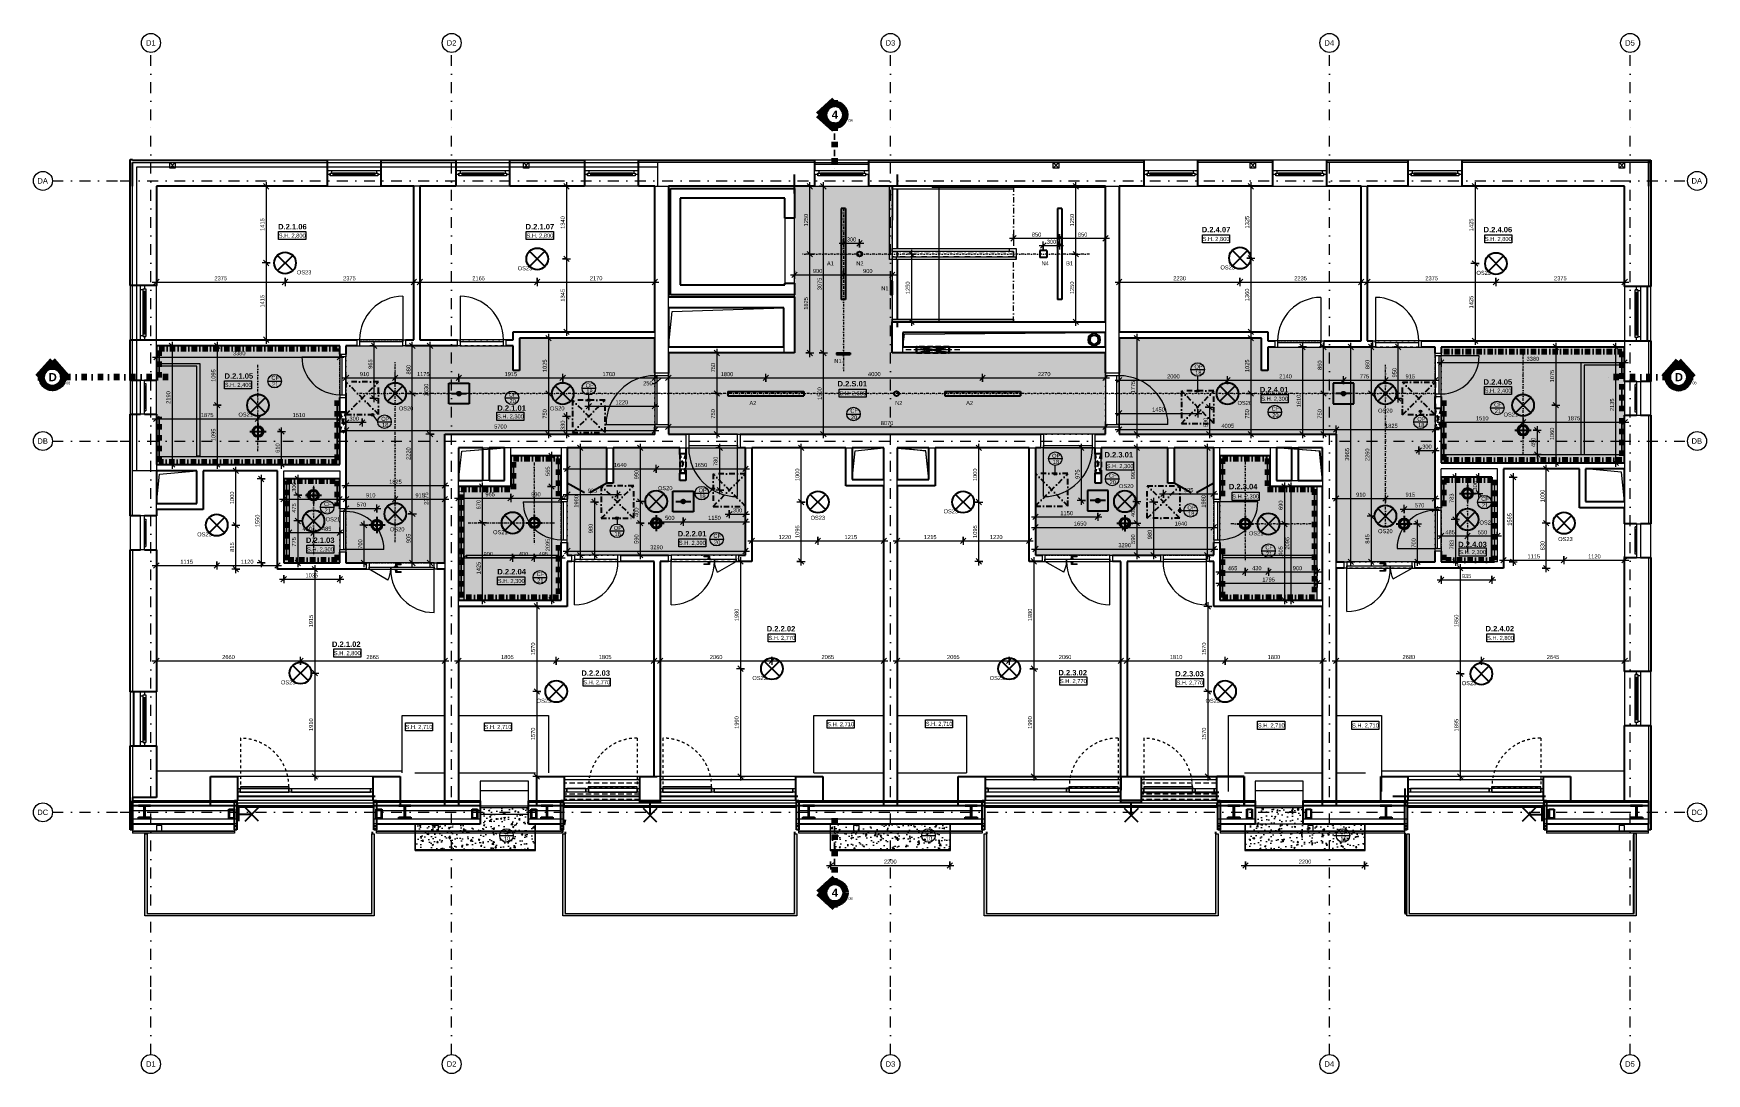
# Model space of a CAD drawing. Header units: millimetres. Extents: x -7570 to 42709, y -1655 to 71550.
# Drawn here: x -7570 to 23309, y 52360 to 71550 of the extents above.
import ezdxf

# ---------------------------------------------------------------- set-up
doc = ezdxf.new("R2010")
doc.units = ezdxf.units.MM
for name, pattern in [('ABMV_DashDot_2_2mm-S0_6mm', [110, 50, -30, 0, -30]), ('HA_Dash_2mm-S1mm', [100, 50, -50]), ('HA_Dash_3mm-S1mm', [150, 100, -50]), ('HA_DashDot_10mm-S3mm', [500, 200, -150, 0, -150]), ('HA_DashDot_2_2mm-S0_6mm', [110, 50, -30, 0, -30]), ('HA_DashDot_4mm-S1mm', [200, 100, -50, 0, -50]), ('HA_DashDot_6mm-S2mm', [300, 100, -100, 0, -100])]:
    doc.linetypes.add(name, pattern=pattern)
for name, color, linetype, lineweight in [('-UNDERLAY_A-AREA-____-OTLN', 9, 'Continuous', 25), ('-UNDERLAY_A-DETL-____-OTLN', 9, 'Continuous', 25), ('-UNDERLAY_A-FLOR-____-OTLN', 9, 'Continuous', 9), ('-UNDERLAY_A-FLOR-HRAL-OTLN', 9, 'Continuous', 9), ('-UNDERLAY_A-GENM-____-HDLN', 9, 'HA_Dash_3mm-S1mm', 9), ('-UNDERLAY_A-GENM-____-OTLN', 9, 'Continuous', 9), ('-UNDERLAY_A-GLAZ-CWMG-OTLN', 9, 'Continuous', 5), ('-UNDERLAY_A-WALL-____-OTLN', 9, 'Continuous', 9), ('-UNDERLAY_I-WALL-____-OTLN', 9, 'Continuous', 9), ('-UNDERLAY_M-HVAC-DUCT-OTLN', 9, 'Continuous', 9), ('A-____-____-DIMS', 9, 'Continuous', 5), ('A-____-____-DIMS-50', 9, 'Continuous', 5), ('A-AREA-____-IDEN', 9, 'Continuous', 9), ('A-CLNG-____-IDEN', 9, 'Continuous', 9), ('A-CLNG-____-OTLN', 9, 'Continuous', 9), ('A-CLNG-____-PATT', 9, 'Continuous', 9), ('A-DETL-____-OTLN', 9, 'Continuous', 25), ('A-DETL-____-THIN', 9, 'Continuous', 9), ('A-DETL-GENF-OTLN', 9, 'Continuous', 9), ('A-DOOR-____-MCUT', 9, 'HA_DashDot_2_2mm-S0_6mm', 9), ('A-DOOR-____-OTLN', 9, 'Continuous', 9), ('A-DOOR-FRAM-OTLN', 9, 'Continuous', 9), ('A-FLOR-____-OTLN', 9, 'Continuous', 9), ('A-FLOR-____-OVHD', 9, 'HA_DashDot_4mm-S1mm', 25), ('A-GENM-____-HDLN', 9, 'HA_Dash_3mm-S1mm', 9), ('A-GENM-____-IDEN', 9, 'Continuous', 9), ('A-GENM-____-MCUT', 9, 'HA_Dash_3mm-S1mm', 25), ('A-GENM-____-OTLN', 9, 'Continuous', 9), ('A-GLAZ-____-MCUT', 9, 'Continuous', 5), ('A-GLAZ-____-OTLN', 9, 'Continuous', 5), ('A-GLAZ-CURT-MCUT', 9, 'Continuous', 5), ('A-GLAZ-CURT-OTLN', 9, 'Continuous', 5), ('A-GLAZ-CWMG-MCUT', 9, 'Continuous', 5), ('A-GLAZ-CWMG-OTLN', 9, 'Continuous', 5), ('A-ROOF-____-MCUT', 9, 'Continuous', 25), ('A-ROOF-____-OTLN', 9, 'Continuous', 9), ('A-WALL-____-MCUT', 9, 'Continuous', 9), ('A-WALL-____-OTLN', 9, 'Continuous', 9), ('E-LITE-EQPM-IDEN', 9, 'Continuous', 9), ('E-LITE-EQPM-OTLN', 9, 'Continuous', 9), ('G-____-____-DIMS', 9, 'Continuous', 5), ('G-____-____-SYMB', 9, 'Continuous', 5), ('I-WALL-____-MCUT', 9, 'Continuous', 25), ('I-WALL-____-OTLN', 9, 'Continuous', 9), ('M-HVAC-CDFF-OTLN', 9, 'Continuous', 9), ('M-HVAC-DUCT-OTLN', 9, 'Continuous', 9), ('S-GRID-____-IDEN', 9, 'Continuous', 9), ('S-GRID-____-OTLN', 9, 'Continuous', 5), ('S-STRS-____-MBND', 9, 'HA_DashDot_4mm-S1mm', 9)]:
    doc.layers.add(name, color=color, linetype=linetype, lineweight=lineweight)
doc.styles.add('Arial', font='arial.ttf', dxfattribs={"height": 100})
doc.styles.add('Arial_1', font='arial.ttf', dxfattribs={"height": 75})
doc.styles.add('Arial_2', font='arial.ttf', dxfattribs={"width": 0.8, "height": 75})
doc.styles.add('Arial_3', font='arial.ttf', dxfattribs={"height": 50})
doc.styles.add('Arial_B', font='arialbd.ttf', dxfattribs={"height": 100})
doc.styles.add('Arial_B_1', font='arialbd.ttf', dxfattribs={"height": 150})
doc.dimstyles.new('Inner_Dimensions', dxfattribs={"dimscale": 304.8, "dimtxt": 76.519455, "dimasz": 0.328084, "dimexe": 0.246063, "dimexo": 0.0625, "dimgap": 0.032808, "dimtad": 1, "dimdec": 0, "dimzin": 0, "dimdsep": 46, "dimtxsty": 'Arial_1', "dimblk1": 'OBLIQUE', "dimblk2": 'OBLIQUE', "dimsah": 1, "dimcen": 0.09, "dimdle": 0.246063, "dimazin": 0, "dimtfac": 1, "dimtdec": 4, "dimtix": 1, "dimtmove": 2, "dimatfit": 3, "dimfxl": 0.246063, "dimfxlon": 1, "dimtvp": 1, "dimtolj": 1, "dimtzin": 0, "dimlwd": 9, "dimlwe": 9, "dimarcsym": 2})
doc.dimstyles.new('Inner_Dimensions_1', dxfattribs={"dimscale": 304.8, "dimtxt": 76.519455, "dimasz": 0.328084, "dimexe": 0.246063, "dimexo": 0.0625, "dimgap": 0.032808, "dimtad": 1, "dimdec": 0, "dimzin": 0, "dimdsep": 46, "dimtxsty": 'Arial_1', "dimblk1": 'OBLIQUE', "dimblk2": 'OBLIQUE', "dimsah": 1, "dimcen": 0.09, "dimdle": 0.246063, "dimazin": 0, "dimtfac": 1, "dimtdec": 4, "dimtix": 1, "dimtmove": 0, "dimatfit": 3, "dimfxl": 0.246063, "dimfxlon": 1, "dimtvp": 1, "dimtolj": 1, "dimtzin": 0, "dimlwd": 9, "dimlwe": 9, "dimarcsym": 2})
doc.dimstyles.new('Inner_Dimensions_2', dxfattribs={"dimscale": 304.8, "dimtxt": 76.519455, "dimasz": 0.328084, "dimexe": 0.246063, "dimexo": 0.0625, "dimgap": 0.032808, "dimtad": 1, "dimdec": 0, "dimzin": 0, "dimdsep": 46, "dimtxsty": 'Arial_1', "dimblk1": 'OBLIQUE', "dimblk2": 'OBLIQUE', "dimsah": 1, "dimcen": 0.09, "dimdle": 0.246063, "dimazin": 0, "dimtfac": 1, "dimtdec": 4, "dimtix": 1, "dimtmove": 1, "dimatfit": 3, "dimfxl": 0.246063, "dimfxlon": 1, "dimtvp": 1, "dimtolj": 1, "dimtzin": 0, "dimlwd": 9, "dimlwe": 9, "dimarcsym": 2})

msp = doc.modelspace()

# ---------------------------------------------------------------- texts
at = {"layer": 'A-AREA-____-IDEN', "lineweight": 5, "char_height": 100, "attachment_point": 1, "style": 'Arial_B'}
for s, insert, width in [('D.2.1.06', (-3054.7, 68034.5), 653.375), ('D.2.1.07', (1512.4, 68034.5), 653.375), ('D.2.4.07', (13993.2, 67980.5), 653.375), ('D.2.4.06', (19194, 67980.5), 653.375), ('D.2.1.05', (-4043.6, 65279.6), 653.375), ('D.2.4.05', (19194, 65169.2), 653.375), ('D.2.S.01', (7270.1, 65137.8), 673.417), ('D.2.4.01', (15064.2, 65028.3), 653.375), ('D.2.1.01', (990.8, 64687.9), 653.375), ('D.2.3.01', (12197.1, 63827.1), 653.375), ('D.2.3.04', (14492.9, 63239.7), 653.375), ('D.2.1.03', (-2541.5, 62249.7), 653.375), ('D.2.2.01', (4321.7, 62369.7), 653.375), ('D.2.4.03', (18726, 62172.5), 653.375), ('D.2.2.04', (990.8, 61669.5), 653.375), ('D.2.2.02', (5963.4, 60616.6), 653.375), ('D.2.4.02', (19229.9, 60618), 653.375), ('D.2.1.02', (-2060.3, 60331.1), 653.375), ('D.2.2.03', (2543.1, 59798.8), 653.375), ('D.2.3.02', (11346.9, 59806.4), 653.375), ('D.2.3.03', (13502.7, 59786.4), 653.375)]:
    msp.add_mtext(s, dxfattribs=dict(at, insert=insert, width=width))
at = {"layer": 'A-CLNG-____-IDEN', "lineweight": 5, "char_height": 75, "attachment_point": 1, "style": 'Arial_2'}
for s, insert, width in [('CF', (-3177.6, 65232.8), 137.89), ('21', (-3167, 65113.8), 115.443), ('CF', (1205, 64924.4), 137.89), ('20', (1215.6, 64805.4), 115.443), ('CF', (7506.7, 64626.8), 137.89), ('CF', (15282.9, 64663.7), 137.89), ('20', (15293.5, 64544.6), 115.443), ('CF', (19389, 64738.7), 137.89), ('21', (19399.6, 64619.6), 115.443), ('20', (7517.3, 64507.7), 115.443), ('CF', (12281.4, 63428.9), 137.89), ('20', (12292, 63309.8), 115.443), ('CF', (19151.6, 63001.2), 137.89), ('CF', (-2208.3, 62905.5), 137.89), ('21', (-2197.7, 62786.5), 115.443), ('21', (19162.2, 62882.1), 115.443), ('CF', (4980.4, 62318.2), 137.89), ('20', (4991, 62199.2), 115.443), ('CF', (15167.3, 62104.8), 137.89), ('21', (15177.9, 61985.7), 115.443), ('CF', (1716.7, 61613), 137.89), ('21', (1727.2, 61493.9), 115.443), ('CF', (1102.3, 56851), 137.89), ('CF', (8889.8, 56851), 137.89), ('CF', (16539.8, 56851), 137.89), ('10', (1112.9, 56732), 115.443), ('10', (8900.4, 56732), 115.443), ('10', (16550.4, 56732), 115.443)]:
    msp.add_mtext(s, dxfattribs=dict(at, insert=insert, width=width))
at = {"layer": 'A-GENM-____-IDEN', "lineweight": 5, "char_height": 75, "attachment_point": 1, "style": 'Arial_2'}
for s, insert, width in [('OP', (13858.5, 65440.3), 147.51), ('18', (13871.7, 65327.6), 115.443), ('OP', (2621.4, 65094.5), 147.51), ('18', (2634.6, 64981.7), 115.443), ('OP', (-1150.3, 64476.7), 147.51), ('18', (-1137.1, 64364), 115.443), ('OP', (17971.2, 64474.2), 147.51), ('18', (17984.4, 64361.5), 115.443), ('OP', (11230.8, 63795.3), 147.51), ('18', (11244, 63682.6), 115.443), ('OP', (4705.8, 63159.1), 147.51), ('18', (4719, 63046.4), 115.443), ('OP', (13727.4, 62840), 147.51), ('18', (13740.6, 62727.3), 115.443), ('OP', (3141.2, 62464.3), 147.51), ('18', (3154.4, 62351.6), 115.443)]:
    msp.add_mtext(s, dxfattribs=dict(at, insert=insert, width=width))
at = {"layer": 'E-LITE-EQPM-IDEN', "lineweight": 5, "char_height": 75, "attachment_point": 1, "style": 'Arial_2'}
for s, insert, width in [('A1', (7074.6, 67345.5), 125.063), ('N2', (7615.9, 67345.5), 131.477), ('N4', (11035.7, 67345.5), 131.477), ('B1', (11489.8, 67345.5), 125.063), ('OS23', (-2708.3, 67180.5), 262.953), ('OS23', (1367.8, 67255.5), 262.953), ('OS23', (14337.8, 67270.5), 262.953), ('OS23', (19062.8, 67170.5), 262.953), ('N1', (8078.3, 66886), 131.477), ('N1', (7211.3, 65543.8), 131.477), ('OS21', (-3787.2, 64555.5), 262.953), ('OS20', (-826, 64669.6), 262.953), ('OS20', (1963.3, 64669.6), 262.953), ('A2', (5644.6, 64770.5), 125.063), ('N2', (8334.7, 64770.5), 131.477), ('A2', (9644.6, 64770.5), 125.063), ('OS20', (14652.9, 64770.5), 262.953), ('OS20', (17247.3, 64627.4), 262.953), ('OS21', (19562.8, 64555.5), 262.953), ('OS20', (3956, 63198.4), 262.953), ('OS20', (12464.8, 63236.6), 262.953), ('OS23', (9227.8, 62770.5), 262.953), ('OS21', (-2176.7, 62624.1), 262.953), ('OS20', (-990.3, 62439), 262.953), ('OS21', (912.8, 62385.5), 262.953), ('OS23', (6772.6, 62651.8), 262.953), ('OS20', (17247.3, 62404.5), 262.953), ('OS21', (19118.8, 62563.7), 262.953), ('OS23', (-4547.2, 62345.5), 262.953), ('OS21', (14862.8, 62365.5), 262.953), ('OS23', (20571.4, 62258.6), 262.953), ('OS23', (-3002.2, 59615.5), 262.953), ('OS23', (5697.8, 59695.5), 262.953), ('OS23', (10077.8, 59695.5), 262.953), ('OS23', (18792.8, 59600.5), 262.953), ('OS23', (1717.8, 59275.5), 262.953), ('OS23', (14062.8, 59275.5), 262.953)]:
    msp.add_mtext(s, dxfattribs=dict(at, insert=insert, width=width))
at = {"layer": 'G-____-____-DIMS', "lineweight": 9, "char_height": 75, "width": 592.246, "attachment_point": 1, "line_spacing_factor": 0.941778, "style": 'Arial_1'}
for s, insert in [('S.H. 2,800', (-3041.4, 67857.3)), ('S.H. 2,800', (1529.4, 67857.3)), ('S.H. 2,800', (14009.2, 67796.6)), ('S.H. 2,800', (19218.3, 67796.2)), ('S.H. 2,400', (-4039.9, 65103.7)), ('S.H. 2,600', (7303, 64948.1)), ('S.H. 2,300', (15089.6, 64846.8)), ('S.H. 2,400', (19214.3, 64998.3)), ('S.H. 2,300', (985.8, 64521.6)), ('S.H. 2,300', (12238.9, 63604.4)), ('S.H. 2,300', (14555, 63045.4)), ('S.H. 2,300', (-2520.8, 62069)), ('S.H. 2,300', (4342.9, 62189.2)), ('S.H. 2,300', (18743.8, 62018.3)), ('S.H. 2,300', (1000.2, 61486.1)), ('S.H. 2,770', (5994.4, 60435.7)), ('S.H. 2,800', (19258.6, 60435.1)), ('S.H. 2,800', (-2025.9, 60154.1)), ('S.H. 2,770', (2579, 59616.9)), ('S.H. 2,770', (11374.5, 59638.2)), ('S.H. 2,770', (13525.1, 59608.9)), ('S.H. 2,710', (-701.4, 58792.2)), ('S.H. 2,710', (756.8, 58792.2)), ('S.H. 2,710', (7080, 58842.6)), ('S.H. 2,710', (8897.2, 58850)), ('S.H. 2,710', (15027.4, 58819.8)), ('S.H. 2,710', (16766.1, 58819.8))]:
    msp.add_mtext(s, dxfattribs=dict(at, insert=insert))
at = {"layer": 'G-____-____-SYMB', "attachment_point": 1}
for s, insert, char_height, width, style in [('\\fArial|b1|i0|c0|p34|;4', (7163, 70127), 150, 144.304, 'Arial_B_1'), ('08', (7470.6, 69970), 50, 96.202, 'Arial_3'), ('\\fArial|b1|i0|c0|p34|;D', (-7291.5, 65283.6), 150, 184.388, 'Arial_B_1'), ('\\fArial|b1|i0|c0|p34|;D', (22723.2, 65283.6), 150, 184.388, 'Arial_B_1'), ('08', (-6967.4, 65126.6), 50, 96.202, 'Arial_3'), ('08', (23047.3, 65126.6), 50, 96.202, 'Arial_3'), ('\\fArial|b1|i0|c0|p34|;4', (7163, 55771.2), 150, 144.304, 'Arial_B_1'), ('08', (7470.6, 55614.2), 50, 96.202, 'Arial_3')]:
    msp.add_mtext(s, dxfattribs=dict(at, insert=insert, char_height=char_height, width=width, style=style))
at = {"layer": 'S-GRID-____-IDEN', "lineweight": 5, "char_height": 100, "attachment_point": 1, "style": 'Arial'}
for s, insert, width in [('D1', (-5492.7, 71425.3), 220.464), ('D2', (57.3, 71425.3), 220.464), ('D3', (8157.3, 71425.3), 220.464), ('D4', (16257.3, 71425.3), 220.464), ('D5', (21807.3, 71425.3), 220.464), ('DA', (-7497.4, 68880), 240.506), ('DA', (23032.1, 68880), 240.506), ('DB', (-7497.4, 64080), 240.506), ('DB', (23032.1, 64080), 240.506), ('DC', (-7500.7, 57230), 248.523), ('DC', (23028.8, 57230), 248.523), ('D1', (-5492.7, 52586.1), 220.464), ('D2', (57.3, 52586.1), 220.464), ('D3', (8157.3, 52586.1), 220.464), ('D4', (16257.3, 52586.1), 220.464), ('D5', (21807.3, 52586.1), 220.464)]:
    msp.add_mtext(s, dxfattribs=dict(at, insert=insert, width=width))

# ---------------------------------------------------------------- blocks, each defined once
blk = doc.blocks.new('BD Libus_IFC_ifc-1-DPS_D - 2NP')
at = {"layer": 'A-GENM-____-MCUT', "color": 7, "linetype": 'Continuous'}
for p, q in [((-5632, 57295), (-5632, 57313)), ((-5632, 57313), (-5412, 57313)), ((-5527, 57295), (-5632, 57295)), ((-5527, 57091), (-5527, 57295)), ((-5412, 57295), (-5517, 57295)), ((-5517, 57295), (-5517, 57091)), ((-5412, 57313), (-5412, 57295)), ((-3962, 57074), (-3962, 57237)), ((-3962, 57237), (-3862, 57237)), ((-3866, 57232), (-3958, 57232)), ((-3958, 57232), (-3958, 57078)), ((-3866, 57078), (-3866, 57232)), ((-3862, 57237), (-3862, 57074)), ((-1242, 57074), (-1242, 57237)), ((-1242, 57237), (-1142, 57237)), ((-1146, 57232), (-1238, 57232)), ((-1238, 57232), (-1238, 57078)), ((-1146, 57078), (-1146, 57232)), ((-1142, 57237), (-1142, 57074)), ((-827, 57295), (-827, 57313)), ((-827, 57313), (-607, 57313)), ((-722, 57295), (-827, 57295)), ((-722, 57091), (-722, 57295)), ((-607, 57295), (-712, 57295)), ((-712, 57295), (-712, 57091)), ((-607, 57313), (-607, 57295)), ((525, 57074), (525, 57237)), ((525, 57237), (625, 57237)), ((621, 57232), (529, 57232)), ((529, 57232), (529, 57078)), ((621, 57078), (621, 57232)), ((625, 57237), (625, 57074)), ((1615, 57074), (1615, 57237)), ((1615, 57237), (1715, 57237)), ((1711, 57232), (1619, 57232)), ((1619, 57232), (1619, 57078)), ((1711, 57078), (1711, 57232)), ((1715, 57237), (1715, 57074)), ((1798, 57295), (1798, 57313)), ((1798, 57313), (2018, 57313)), ((1903, 57295), (1798, 57295)), ((1903, 57091), (1903, 57295)), ((2018, 57295), (1913, 57295)), ((1913, 57295), (1913, 57091)), ((2018, 57313), (2018, 57295)), ((6628, 57295), (6628, 57313)), ((6628, 57313), (6848, 57313)), ((6733, 57295), (6628, 57295)), ((6733, 57091), (6733, 57295)), ((6848, 57295), (6743, 57295)), ((6743, 57295), (6743, 57091)), ((6848, 57313), (6848, 57295)), ((9628, 57295), (9628, 57313)), ((9628, 57313), (9848, 57313)), ((9733, 57295), (9628, 57295)), ((9733, 57091), (9733, 57295)), ((9848, 57295), (9743, 57295)), ((9743, 57295), (9743, 57091)), ((9848, 57313), (9848, 57295)), ((14473, 57295), (14473, 57313)), ((14473, 57313), (14693, 57313)), ((14578, 57295), (14473, 57295)), ((14578, 57091), (14578, 57295)), ((14693, 57295), (14588, 57295)), ((14588, 57295), (14588, 57091)), ((14693, 57313), (14693, 57295)), ((14825, 57074), (14825, 57237)), ((14825, 57237), (14925, 57237)), ((14921, 57232), (14829, 57232)), ((14829, 57232), (14829, 57078)), ((14921, 57078), (14921, 57232)), ((14925, 57237), (14925, 57074)), ((15915, 57074), (15915, 57237)), ((15915, 57237), (16015, 57237)), ((16011, 57232), (15919, 57232)), ((15919, 57232), (15919, 57078)), ((16011, 57078), (16011, 57232)), ((16015, 57237), (16015, 57074)), ((17283, 57295), (17283, 57313)), ((17283, 57313), (17503, 57313)), ((17388, 57295), (17283, 57295)), ((17388, 57091), (17388, 57295)), ((17503, 57295), (17398, 57295)), ((17398, 57295), (17398, 57091)), ((17503, 57313), (17503, 57295)), ((20398, 57074), (20398, 57237)), ((20398, 57237), (20498, 57237)), ((20494, 57232), (20402, 57232)), ((20402, 57232), (20402, 57078)), ((20494, 57078), (20494, 57232)), ((20498, 57237), (20498, 57074)), ((21908, 57295), (21908, 57313)), ((21908, 57313), (22128, 57313)), ((22013, 57295), (21908, 57295)), ((22013, 57091), (22013, 57295)), ((22128, 57295), (22023, 57295)), ((22023, 57295), (22023, 57091)), ((22128, 57313), (22128, 57295)), ((-5632, 57074), (-5632, 57091)), ((-5632, 57091), (-5527, 57091)), ((-5412, 57074), (-5632, 57074)), ((-5517, 57091), (-5412, 57091)), ((-5412, 57091), (-5412, 57074)), ((-3862, 57074), (-3962, 57074)), ((-3958, 57078), (-3866, 57078)), ((-1142, 57074), (-1242, 57074)), ((-1238, 57078), (-1146, 57078)), ((-827, 57074), (-827, 57091)), ((-827, 57091), (-722, 57091)), ((-607, 57074), (-827, 57074)), ((-712, 57091), (-607, 57091)), ((-607, 57091), (-607, 57074)), ((625, 57074), (525, 57074)), ((529, 57078), (621, 57078)), ((1715, 57074), (1615, 57074)), ((1619, 57078), (1711, 57078)), ((1798, 57074), (1798, 57091)), ((1798, 57091), (1903, 57091)), ((2018, 57074), (1798, 57074)), ((1913, 57091), (2018, 57091)), ((2018, 57091), (2018, 57074)), ((6628, 57074), (6628, 57091)), ((6628, 57091), (6733, 57091)), ((6848, 57074), (6628, 57074)), ((6743, 57091), (6848, 57091)), ((6848, 57091), (6848, 57074)), ((9628, 57074), (9628, 57091)), ((9628, 57091), (9733, 57091)), ((9848, 57074), (9628, 57074)), ((9743, 57091), (9848, 57091)), ((9848, 57091), (9848, 57074)), ((14473, 57074), (14473, 57091)), ((14473, 57091), (14578, 57091)), ((14693, 57074), (14473, 57074)), ((14588, 57091), (14693, 57091)), ((14693, 57091), (14693, 57074)), ((14925, 57074), (14825, 57074)), ((14829, 57078), (14921, 57078)), ((16015, 57074), (15915, 57074)), ((15919, 57078), (16011, 57078)), ((17283, 57074), (17283, 57091)), ((17283, 57091), (17388, 57091)), ((17503, 57074), (17283, 57074)), ((17398, 57091), (17503, 57091)), ((17503, 57091), (17503, 57074)), ((20498, 57074), (20398, 57074)), ((20402, 57078), (20494, 57078)), ((21908, 57074), (21908, 57091)), ((21908, 57091), (22013, 57091)), ((22128, 57074), (21908, 57074)), ((22023, 57091), (22128, 57091)), ((22128, 57091), (22128, 57074))]:
    blk.add_line(p, q, dxfattribs=at)
blk = doc.blocks.new('Top Rail Type - Top Rail_Internal_-1395520-DPS_D - 2NP')
at = {"layer": '-UNDERLAY_A-FLOR-HRAL-OTLN'}
for p, q in [((8228, 68730), (8278, 68730)), ((8228, 67505), (8228, 68730)), ((8278, 68730), (8278, 67505)), ((8228, 67380), (8228, 67505)), ((8353, 67380), (8228, 67380)), ((8278, 67530), (8278, 67580)), ((8278, 67580), (10444, 67580)), ((10444, 67530), (8278, 67530)), ((8278, 67505), (8278, 67430)), ((8278, 67430), (8353, 67430)), ((8353, 67430), (10569, 67430)), ((8353, 67430), (8353, 67380)), ((10569, 67380), (8353, 67380)), ((10444, 67530), (10444, 67580)), ((10444, 67580), (10569, 67580)), ((10519, 67530), (10444, 67530)), ((10519, 67455), (10519, 67530)), ((10519, 67430), (10519, 67455)), ((10569, 67580), (10569, 67455)), ((10569, 67455), (10569, 67430)), ((10569, 67380), (10569, 67430)), ((10569, 67430), (10569, 67380))]:
    blk.add_line(p, q, dxfattribs=at)
blk = doc.blocks.new('Top Rail Type - Top Rail_Internal_-1395537-DPS_D - 2NP')
at = {"layer": '-UNDERLAY_A-FLOR-HRAL-OTLN'}
for p, q in [((8278, 68680), (8278, 68730)), ((8278, 68730), (10518, 68730)), ((10518, 68680), (8278, 68680)), ((10518, 68730), (10518, 68680))]:
    blk.add_line(p, q, dxfattribs=at)
blk = doc.blocks.new('Top Rail Type - Top Rail_Internal_-1448688-DPS_D - 2NP')
at = {"layer": '-UNDERLAY_A-FLOR-HRAL-OTLN'}
for points in [[(-5512, 55270), (-5472, 55310), (-5472, 56780), (-5512, 56780), (-5512, 55975)], [(-1282, 55270), (-1282, 56780), (-1322, 56780), (-1322, 55310)], [(-5512, 55270), (-1282, 55270), (-1322, 55310), (-5472, 55310)]]:
    blk.add_hatch(color=256, dxfattribs=at).paths.add_polyline_path(points)
for p, q in [((-5512, 56780), (-5472, 56780)), ((-5512, 55270), (-5512, 56780)), ((-5472, 56780), (-5472, 55310)), ((-1322, 56780), (-1282, 56780)), ((-1322, 55310), (-1322, 56780)), ((-1282, 56780), (-1282, 55270)), ((-5472, 55310), (-1322, 55310)), ((-1282, 55270), (-5512, 55270))]:
    blk.add_line(p, q, dxfattribs=at)
blk = doc.blocks.new('Top Rail Type - Top Rail_Internal_-1448727-DPS_D - 2NP')
at = {"layer": '-UNDERLAY_A-FLOR-HRAL-OTLN'}
for points in [[(2203, 55270), (2243, 55310), (2243, 56780), (2203, 56780), (2203, 55975)], [(6518, 55270), (6518, 56780), (6478, 56780), (6478, 55310)], [(6518, 55270), (6478, 55310), (2243, 55310), (2203, 55270), (4592, 55270)]]:
    blk.add_hatch(color=256, dxfattribs=at).paths.add_polyline_path(points)
for p, q in [((2203, 56780), (2243, 56780)), ((2203, 55270), (2203, 56780)), ((2243, 56780), (2243, 55310)), ((6478, 56780), (6518, 56780)), ((6478, 55310), (6478, 56780)), ((6518, 56780), (6518, 55270)), ((2243, 55310), (6478, 55310)), ((6518, 55270), (2203, 55270))]:
    blk.add_line(p, q, dxfattribs=at)
blk = doc.blocks.new('Top Rail Type - Top Rail_Internal_-1448766-DPS_D - 2NP')
at = {"layer": '-UNDERLAY_A-FLOR-HRAL-OTLN'}
for points in [[(9978, 55270), (10018, 55310), (10018, 56780), (9978, 56780), (9978, 55975)], [(14293, 55270), (14293, 56780), (14253, 56780), (14253, 55310)], [(9978, 55270), (14293, 55270), (14253, 55310), (10018, 55310)]]:
    blk.add_hatch(color=256, dxfattribs=at).paths.add_polyline_path(points)
for p, q in [((9978, 56780), (10018, 56780)), ((9978, 55270), (9978, 56780)), ((10018, 56780), (10018, 55310)), ((14253, 56780), (14293, 56780)), ((14253, 55310), (14253, 56780)), ((14293, 56780), (14293, 55270)), ((10018, 55310), (14253, 55310)), ((14293, 55270), (9978, 55270))]:
    blk.add_line(p, q, dxfattribs=at)
blk = doc.blocks.new('Top Rail Type - Top Rail_Internal_-1448822-DPS_D - 2NP')
at = {"layer": '-UNDERLAY_A-FLOR-HRAL-OTLN'}
for points in [[(17778, 55270), (17818, 55310), (17818, 56780), (17778, 56780), (17778, 55975)], [(22008, 55270), (22008, 56790), (21968, 56790), (21968, 55310)], [(22008, 55270), (21968, 55310), (17818, 55310), (17778, 55270), (19494, 55270)]]:
    blk.add_hatch(color=256, dxfattribs=at).paths.add_polyline_path(points)
for p, q in [((17778, 56780), (17818, 56780)), ((17778, 55270), (17778, 56780)), ((17818, 56780), (17818, 55310)), ((21968, 56790), (22008, 56790)), ((21968, 55310), (21968, 56790)), ((22008, 56790), (22008, 55270)), ((17818, 55310), (21968, 55310)), ((22008, 55270), (17778, 55270))]:
    blk.add_line(p, q, dxfattribs=at)
blk = doc.blocks.new('Obdélníková příčel - 50x70mm EXT-1688782-DPS_D - 2NP')
at = {"layer": '-UNDERLAY_A-GLAZ-CWMG-OTLN'}
for p, q in [((-2806, 57550), (-2806, 57620)), ((-2806, 57620), (-1352, 57620)), ((-2806, 57550), (-1352, 57550)), ((-1352, 57620), (-1352, 57550))]:
    blk.add_line(p, q, dxfattribs=at)
blk = doc.blocks.new('Obdélníková příčel - 50x70mm EXT-1688784-DPS_D - 2NP')
at = {"layer": '-UNDERLAY_A-GLAZ-CWMG-OTLN'}
for p, q in [((-3752, 57550), (-3752, 57620)), ((-3752, 57620), (-2856, 57620)), ((-3752, 57550), (-2856, 57550)), ((-2856, 57620), (-2856, 57550))]:
    blk.add_line(p, q, dxfattribs=at)
blk = doc.blocks.new('Obdélníková příčel - 50x70mm EXT-1690387-DPS_D - 2NP')
at = {"layer": '-UNDERLAY_A-GLAZ-CWMG-OTLN'}
for p, q in [((4996, 57550), (4996, 57620)), ((4996, 57620), (6448, 57620)), ((4996, 57550), (6448, 57550)), ((6448, 57620), (6448, 57550))]:
    blk.add_line(p, q, dxfattribs=at)
blk = doc.blocks.new('Obdélníková příčel - 50x70mm EXT-1690389-DPS_D - 2NP')
at = {"layer": '-UNDERLAY_A-GLAZ-CWMG-OTLN'}
for p, q in [((4048, 57550), (4048, 57620)), ((4048, 57620), (4946, 57620)), ((4048, 57550), (4946, 57550)), ((4946, 57620), (4946, 57550))]:
    blk.add_line(p, q, dxfattribs=at)
blk = doc.blocks.new('Obdélníková příčel - 50x70mm EXT-1480161-DPS_D - 2NP')
at = {"layer": '-UNDERLAY_A-GLAZ-CWMG-OTLN'}
for p, q in [((2273, 57550), (2273, 57620)), ((2623, 57620), (2273, 57620)), ((2623, 57550), (2273, 57550)), ((2623, 57620), (2623, 57550))]:
    blk.add_line(p, q, dxfattribs=at)
blk = doc.blocks.new('Obdélníková příčel - 50x70mm EXT-1480163-DPS_D - 2NP')
at = {"layer": '-UNDERLAY_A-GLAZ-CWMG-OTLN'}
for p, q in [((2673, 57550), (2673, 57620)), ((3573, 57620), (2673, 57620)), ((3573, 57550), (2673, 57550)), ((3573, 57620), (3573, 57550))]:
    blk.add_line(p, q, dxfattribs=at)
blk = doc.blocks.new('Obdélníková příčel - 50x70mm EXT-1480322-DPS_D - 2NP')
at = {"layer": '-UNDERLAY_A-GLAZ-CWMG-OTLN'}
for p, q in [((10048, 57550), (10048, 57620)), ((11498, 57620), (10048, 57620)), ((11498, 57550), (10048, 57550)), ((11498, 57620), (11498, 57550))]:
    blk.add_line(p, q, dxfattribs=at)
blk = doc.blocks.new('Obdélníková příčel - 50x70mm EXT-1690979-DPS_D - 2NP')
at = {"layer": '-UNDERLAY_A-GLAZ-CWMG-OTLN'}
for p, q in [((13869, 57550), (13869, 57620)), ((13869, 57620), (14223, 57620)), ((13869, 57550), (14223, 57550)), ((14223, 57620), (14223, 57550))]:
    blk.add_line(p, q, dxfattribs=at)
blk = doc.blocks.new('Railing - Railing-1601524-DPS_D - 2NP')
at = {"layer": '-UNDERLAY_A-FLOR-HRAL-OTLN'}
blk.add_hatch(color=256, dxfattribs=at).paths.add_polyline_path([(7848, 69140), (7848, 69160), (6848, 69160), (6848, 69140)])
for p, q in [((6848, 69140), (6848, 69160)), ((7848, 69160), (6848, 69160)), ((6848, 69140), (7848, 69140)), ((7848, 69160), (7848, 69140))]:
    blk.add_line(p, q, dxfattribs=at)
blk = doc.blocks.new('Railing - Railing-1602911-DPS_D - 2NP')
at = {"layer": '-UNDERLAY_A-FLOR-HRAL-OTLN'}
blk.add_hatch(color=256, dxfattribs=at).paths.add_polyline_path([(-5712, 58405), (-5712, 59405), (-5732, 59405), (-5732, 58405)])
for p, q in [((-5732, 59405), (-5712, 59405)), ((-5732, 59405), (-5732, 58405)), ((-5712, 58405), (-5712, 59405)), ((-5712, 58405), (-5732, 58405))]:
    blk.add_line(p, q, dxfattribs=at)
blk = doc.blocks.new('Railing - Railing-1603245-DPS_D - 2NP')
at = {"layer": '-UNDERLAY_A-FLOR-HRAL-OTLN'}
blk.add_hatch(color=256, dxfattribs=at).paths.add_polyline_path([(22228, 65880), (22228, 66880), (22208, 66880), (22208, 65880)])
for p, q in [((22208, 66880), (22228, 66880)), ((22208, 66880), (22208, 65880)), ((22228, 65880), (22228, 66880)), ((22228, 65880), (22208, 65880))]:
    blk.add_line(p, q, dxfattribs=at)
blk = doc.blocks.new('Top Rail Type - Top Rail_Internal_-1807785-DPS_D - 2NP')
at = {"layer": '-UNDERLAY_A-FLOR-HRAL-OTLN'}
for p, q in [((8278, 66225), (8278, 66275)), ((8278, 66275), (10518, 66275)), ((10518, 66225), (8278, 66225)), ((10518, 66275), (10518, 66225))]:
    blk.add_line(p, q, dxfattribs=at)
blk = doc.blocks.new('Top Rail Type - Top Rail_Internal_-1808176-DPS_D - 2NP')
at = {"layer": '-UNDERLAY_A-FLOR-HRAL-OTLN'}
for p, q in [((8278, 66275), (8278, 66280)), ((8278, 66280), (10518, 66280)), ((10518, 66280), (10518, 66275))]:
    blk.add_line(p, q, dxfattribs=at)
blk = doc.blocks.new('HA_GM_Opening_Rectangle_WallBased - Default-1968605-DPS_D - 2NP')
at = {"layer": 'A-GENM-____-MCUT'}
for p, q in [((425, 57.5), (-175, -57.5)), ((-175, 57.5), (425, -57.5)), ((-175, 57.5), (-175, -57.5)), ((-175, 57.5), (425, 57.5)), ((425, 57.5), (425, -57.5)), ((-175, -57.5), (425, -57.5))]:
    blk.add_line(p, q, dxfattribs=at)
blk = doc.blocks.new('TB_Porotherm KP11_5_1000mm - TB_Porotherm KP11_5_1000mm-1834151-DPS_D - 2NP')
at = {"layer": '-UNDERLAY_A-GENM-____-HDLN'}
for p, q in [((-500, 57.5), (500, 57.5)), ((-500, 0), (500, 0)), ((500, -57.5), (-500, -57.5))]:
    blk.add_line(p, q, dxfattribs=at)
blk = doc.blocks.new('HA_DR_Single_Swing_Solid - In_BJ_900x2100_Vstup-2000314-DPS_D - 2NP')
at = {"layer": 'A-DOOR-____-MCUT'}
for p, q in [((-450, 125), (450, 125)), ((-450, -125), (450, -125))]:
    blk.add_line(p, q, dxfattribs=at)
at = {"layer": 'A-DOOR-____-OTLN'}
for p, q in [((-500, 125), (500, 125)), ((-500, -125), (500, -125)), ((-450, -85), (-450, -125)), ((-450, -85), (450, -85)), ((-450, -125), (450, -125)), ((450, -85), (450, -125))]:
    blk.add_line(p, q, dxfattribs=at)
at = {"layer": 'A-DOOR-____-OTLN', "lineweight": 5}
blk.add_line((450, -1025), (450, -125), dxfattribs=at)
blk.add_arc((450, -125), 900, 180, 270, dxfattribs=at)
at = {"layer": 'A-DOOR-FRAM-OTLN'}
for p, q in [((-450, 125), (-500, 125)), ((-500, 125), (-500, -125)), ((450, 125), (-450, 125)), ((-450, 125), (-450, -125)), ((450, -125), (450, 125)), ((450, 125), (500, 125)), ((500, 125), (500, -125)), ((-500, -125), (-450, -125)), ((500, -125), (450, -125))]:
    blk.add_line(p, q, dxfattribs=at)
blk = doc.blocks.new('HA_DR_Double_Swing_Solid - In_BJ_1200x2100_800-1652965-DPS_D - 2NP')
at = {"layer": 'A-DOOR-____-MCUT'}
for p, q in [((-600, 57), (600, 57)), ((-600, -58), (600, -58))]:
    blk.add_line(p, q, dxfattribs=at)
at = {"layer": 'A-DOOR-____-OTLN', "lineweight": 5}
for p, q in [((600, 857), (600, 57)), ((-254, 257), (-600, 57))]:
    blk.add_line(p, q, dxfattribs=at)
at = {"layer": 'A-DOOR-____-OTLN'}
for p, q in [((-200, 57), (-600, 57)), ((-600, 17), (-600, 57)), ((-200, 17), (-600, 17)), ((-200, 17), (-200, 57)), ((600, 57), (-200, 57)), ((-200, 57), (-200, 17)), ((600, 17), (-200, 17)), ((-70, 65), (-130, 65)), ((-130, 57), (-130, 65)), ((-130, 9), (-130, 17)), ((-130, 9), (-70, 9)), ((-108, 65), (-108, 115)), ((-108, 115), (-5, 115)), ((-108, -40), (-108, 9)), ((-93, 100), (-93, 65)), ((-5, 100), (-93, 100)), ((-93, 9), (-93, -25)), ((-70, 57), (-70, 65)), ((-70, 9), (-70, 17)), ((-5, 100), (-5, 115)), ((600, 57), (600, 17)), ((-5, -40), (-108, -40)), ((-93, -25), (-5, -25)), ((-5, -40), (-5, -25))]:
    blk.add_line(p, q, dxfattribs=at)
at = {"layer": 'A-DOOR-____-OTLN', "lineweight": 5}
for centre, radius, start, end in [((600, 57), 800, 90, 180), ((-600, 57), 400, 360, 30)]:
    blk.add_arc(centre, radius, start, end, dxfattribs=at)
at = {"layer": 'A-DOOR-____-OTLN'}
for points in [[(-108, 115), (-108, 115), (-107, 115), (-107, 114), (-107, 114), (-106, 114), (-106, 113), (-105, 113), (-105, 112), (-104, 111), (-103, 111), (-103, 110), (-102, 110), (-102, 109), (-101, 109), (-101, 108), (-100, 108), (-100, 107), (-100, 107), (-99, 107), (-99, 106), (-98, 106), (-98, 105), (-97, 105), (-97, 104), (-96, 104), (-96, 103), (-95, 103), (-95, 102), (-94, 102), (-94, 101), (-93, 101), (-93, 101), (-93, 100), (-93, 100), (-93, 100)], [(-93, -25), (-93, -25), (-93, -25), (-93, -26), (-93, -26), (-94, -26), (-94, -27), (-95, -27), (-95, -28), (-96, -29), (-97, -29), (-97, -30), (-98, -30), (-98, -31), (-99, -31), (-99, -32), (-100, -32), (-100, -33), (-100, -33), (-101, -33), (-101, -34), (-102, -34), (-102, -35), (-103, -35), (-103, -36), (-104, -36), (-104, -37), (-105, -37), (-105, -38), (-106, -38), (-106, -39), (-107, -39), (-107, -39), (-107, -40), (-108, -40), (-108, -40)]]:
    blk.add_open_spline(points, degree=3, knots=[0, 0, 0, 0, 0.083333, 0.125, 0.166667, 0.208333, 0.229167, 0.25, 0.291667, 0.333333, 0.354167, 0.375, 0.395833, 0.416667, 0.4375, 0.458333, 0.479167, 0.5, 0.520833, 0.541667, 0.5625, 0.583333, 0.604167, 0.625, 0.645833, 0.666667, 0.6875, 0.708333, 0.75, 0.770833, 0.791667, 0.833333, 0.875, 0.916667, 1, 1, 1, 1], dxfattribs=at)
at = {"layer": 'A-DOOR-FRAM-OTLN'}
for p, q in [((-650, 57), (-650, -58)), ((-600, 57), (-650, 57)), ((-600, 57), (-600, -58)), ((600, -58), (600, 57)), ((600, 57), (650, 57)), ((650, 57), (650, -58)), ((-650, -58), (-600, -58)), ((-600, -58), (600, -58)), ((650, -58), (600, -58))]:
    blk.add_line(p, q, dxfattribs=at)
blk = doc.blocks.new('HA_DR_Single_Swing_Solid - In_BJ_800x2100-2000414-DPS_D - 2NP')
at = {"layer": 'A-DOOR-____-MCUT'}
for p, q in [((-400, 57.5), (400, 57.5)), ((-400, -57.5), (400, -57.5))]:
    blk.add_line(p, q, dxfattribs=at)
at = {"layer": 'A-DOOR-____-OTLN', "lineweight": 5}
blk.add_line((400, 857.5), (400, 57.5), dxfattribs=at)
at = {"layer": 'A-DOOR-____-OTLN'}
for p, q in [((400, 57.5), (-400, 57.5)), ((-400, 57.5), (-400, 17.5)), ((400, 17.5), (-400, 17.5)), ((400, 57.5), (400, 17.5))]:
    blk.add_line(p, q, dxfattribs=at)
at = {"layer": 'A-DOOR-____-OTLN', "lineweight": 5}
blk.add_arc((400, 57.5), 800, 90, 180, dxfattribs=at)
at = {"layer": 'A-DOOR-FRAM-OTLN'}
for p, q in [((-450, 57.5), (-450, -57.5)), ((-400, 57.5), (-450, 57.5)), ((-400, 57.5), (-400, -57.5)), ((400, -57.5), (400, 57.5)), ((400, 57.5), (450, 57.5)), ((450, 57.5), (450, -57.5)), ((-450, -57.5), (-400, -57.5)), ((-400, -57.5), (400, -57.5)), ((450, -57.5), (400, -57.5))]:
    blk.add_line(p, q, dxfattribs=at)
blk = doc.blocks.new('HA_DR_Single_Swing_Solid - In_BJ_700x2100-2000418-DPS_D - 2NP')
at = {"layer": 'A-DOOR-____-MCUT'}
for p, q in [((-350, 57.5), (350, 57.5)), ((-350, -57.5), (350, -57.5))]:
    blk.add_line(p, q, dxfattribs=at)
at = {"layer": 'A-DOOR-____-OTLN', "lineweight": 5}
blk.add_line((350, 757.5), (350, 57.5), dxfattribs=at)
at = {"layer": 'A-DOOR-____-OTLN'}
for p, q in [((350, 57.5), (-350, 57.5)), ((-350, 57.5), (-350, 17.5)), ((350, 17.5), (-350, 17.5)), ((350, 57.5), (350, 17.5))]:
    blk.add_line(p, q, dxfattribs=at)
at = {"layer": 'A-DOOR-____-OTLN', "lineweight": 5}
blk.add_arc((350, 57.5), 700, 90, 180, dxfattribs=at)
at = {"layer": 'A-DOOR-FRAM-OTLN'}
for p, q in [((-400, 57.5), (-400, -57.5)), ((-350, 57.5), (-400, 57.5)), ((-350, 57.5), (-350, -57.5)), ((350, -57.5), (350, 57.5)), ((350, 57.5), (400, 57.5)), ((400, 57.5), (400, -57.5)), ((-400, -57.5), (-350, -57.5)), ((-350, -57.5), (350, -57.5)), ((400, -57.5), (350, -57.5))]:
    blk.add_line(p, q, dxfattribs=at)
blk = doc.blocks.new('HA_DR_Single_Swing_Solid - In_BJ_900x2100_Vstup-2000316-DPS_D - 2NP')
at = {"layer": 'A-DOOR-____-MCUT'}
for p, q in [((-450, 125), (450, 125)), ((-450, -125), (450, -125))]:
    blk.add_line(p, q, dxfattribs=at)
at = {"layer": 'A-DOOR-____-OTLN', "lineweight": 5}
blk.add_line((450, 1025), (450, 125), dxfattribs=at)
at = {"layer": 'A-DOOR-____-OTLN'}
for p, q in [((-500, 125), (500, 125)), ((450, 125), (-450, 125)), ((-450, 125), (-450, 85)), ((450, 85), (-450, 85)), ((450, 125), (450, 85)), ((-500, -125), (500, -125))]:
    blk.add_line(p, q, dxfattribs=at)
at = {"layer": 'A-DOOR-____-OTLN', "lineweight": 5}
blk.add_arc((450, 125), 900, 90, 180, dxfattribs=at)
at = {"layer": 'A-DOOR-FRAM-OTLN'}
for p, q in [((-500, 125), (-500, -125)), ((-450, 125), (-500, 125)), ((-450, 125), (-450, -125)), ((450, -125), (450, 125)), ((450, 125), (500, 125)), ((500, 125), (500, -125)), ((-500, -125), (-450, -125)), ((-450, -125), (450, -125)), ((500, -125), (450, -125))]:
    blk.add_line(p, q, dxfattribs=at)
blk = doc.blocks.new('HA_DR_Double_Swing_Solid - In_BJ_1200x2100_800-1652993-DPS_D - 2NP')
at = {"layer": 'A-DOOR-____-MCUT'}
for p, q in [((-600, 58), (600, 58)), ((-600, -57), (600, -57))]:
    blk.add_line(p, q, dxfattribs=at)
at = {"layer": 'A-DOOR-____-OTLN'}
for p, q in [((-108, -9), (-108, 40)), ((-108, 40), (-5, 40)), ((-93, 25), (-93, -9)), ((-5, 25), (-93, 25)), ((-5, 25), (-5, 40)), ((-600, -57), (-600, -17)), ((-600, -17), (-200, -17)), ((-600, -57), (-200, -57)), ((-200, -57), (-200, -17)), ((-200, -17), (-200, -57)), ((-200, -17), (600, -17)), ((-200, -57), (600, -57)), ((-70, -9), (-130, -9)), ((-130, -17), (-130, -9)), ((-130, -65), (-130, -57)), ((-130, -65), (-70, -65)), ((-108, -115), (-108, -65)), ((-5, -115), (-108, -115)), ((-93, -65), (-93, -100)), ((-93, -100), (-5, -100)), ((-70, -17), (-70, -9)), ((-70, -65), (-70, -57)), ((-5, -115), (-5, -100)), ((600, -17), (600, -57))]:
    blk.add_line(p, q, dxfattribs=at)
at = {"layer": 'A-DOOR-____-OTLN', "lineweight": 5}
for p, q in [((-254, -257), (-600, -57)), ((600, -857), (600, -57))]:
    blk.add_line(p, q, dxfattribs=at)
for centre, radius, start, end in [((-600, -57), 400, 330, 0), ((600, -57), 800, 180, 270)]:
    blk.add_arc(centre, radius, start, end, dxfattribs=at)
at = {"layer": 'A-DOOR-____-OTLN'}
for points in [[(-108, 40), (-108, 40), (-107, 40), (-107, 39), (-107, 39), (-106, 39), (-106, 38), (-105, 38), (-105, 37), (-104, 36), (-103, 36), (-103, 35), (-102, 35), (-102, 34), (-101, 34), (-101, 33), (-100, 33), (-100, 32), (-100, 32), (-99, 32), (-99, 31), (-98, 31), (-98, 30), (-97, 30), (-97, 29), (-96, 29), (-96, 28), (-95, 28), (-95, 27), (-94, 27), (-94, 26), (-93, 26), (-93, 26), (-93, 25), (-93, 25), (-93, 25)], [(-93, -100), (-93, -100), (-93, -100), (-93, -101), (-93, -101), (-94, -101), (-94, -102), (-95, -102), (-95, -103), (-96, -104), (-97, -104), (-97, -105), (-98, -105), (-98, -106), (-99, -106), (-99, -107), (-100, -107), (-100, -108), (-100, -108), (-101, -108), (-101, -109), (-102, -109), (-102, -110), (-103, -110), (-103, -111), (-104, -111), (-104, -112), (-105, -112), (-105, -113), (-106, -113), (-106, -114), (-107, -114), (-107, -114), (-107, -115), (-108, -115), (-108, -115)]]:
    blk.add_open_spline(points, degree=3, knots=[0, 0, 0, 0, 0.083333, 0.125, 0.166667, 0.208333, 0.229167, 0.25, 0.291667, 0.333333, 0.354167, 0.375, 0.395833, 0.416667, 0.4375, 0.458333, 0.479167, 0.5, 0.520833, 0.541667, 0.5625, 0.583333, 0.604167, 0.625, 0.645833, 0.666667, 0.6875, 0.708333, 0.75, 0.770833, 0.791667, 0.833333, 0.875, 0.916667, 1, 1, 1, 1], dxfattribs=at)
at = {"layer": 'A-DOOR-FRAM-OTLN'}
for p, q in [((-600, 58), (-650, 58)), ((-650, 58), (-650, -57)), ((600, 58), (-600, 58)), ((-600, 58), (-600, -57)), ((600, -57), (600, 58)), ((600, 58), (650, 58)), ((650, 58), (650, -57)), ((-650, -57), (-600, -57)), ((650, -57), (600, -57))]:
    blk.add_line(p, q, dxfattribs=at)
blk = doc.blocks.new('HA_DR_Single_Swing_Solid - In_BJ_800x2100-2000412-DPS_D - 2NP')
at = {"layer": 'A-DOOR-____-MCUT'}
for p, q in [((-400, 57.5), (400, 57.5)), ((-400, -57.5), (400, -57.5))]:
    blk.add_line(p, q, dxfattribs=at)
at = {"layer": 'A-DOOR-____-OTLN'}
for p, q in [((-400, -17.5), (-400, -57.5)), ((-400, -17.5), (400, -17.5)), ((-400, -57.5), (400, -57.5)), ((400, -17.5), (400, -57.5))]:
    blk.add_line(p, q, dxfattribs=at)
at = {"layer": 'A-DOOR-____-OTLN', "lineweight": 5}
blk.add_line((400, -857.5), (400, -57.5), dxfattribs=at)
blk.add_arc((400, -57.5), 800, 180, 270, dxfattribs=at)
at = {"layer": 'A-DOOR-FRAM-OTLN'}
for p, q in [((-400, 57.5), (-450, 57.5)), ((-450, 57.5), (-450, -57.5)), ((400, 57.5), (-400, 57.5)), ((-400, 57.5), (-400, -57.5)), ((400, -57.5), (400, 57.5)), ((400, 57.5), (450, 57.5)), ((450, 57.5), (450, -57.5)), ((-450, -57.5), (-400, -57.5)), ((450, -57.5), (400, -57.5))]:
    blk.add_line(p, q, dxfattribs=at)
blk = doc.blocks.new('HA_DR_Single_Swing_Solid - In_BJ_700x2100-2000416-DPS_D - 2NP')
at = {"layer": 'A-DOOR-____-MCUT'}
for p, q in [((-350, 57.5), (350, 57.5)), ((-350, -57.5), (350, -57.5))]:
    blk.add_line(p, q, dxfattribs=at)
at = {"layer": 'A-DOOR-____-OTLN'}
for p, q in [((-350, -17.5), (-350, -57.5)), ((-350, -17.5), (350, -17.5)), ((-350, -57.5), (350, -57.5)), ((350, -17.5), (350, -57.5))]:
    blk.add_line(p, q, dxfattribs=at)
at = {"layer": 'A-DOOR-____-OTLN', "lineweight": 5}
blk.add_line((350, -757.5), (350, -57.5), dxfattribs=at)
blk.add_arc((350, -57.5), 700, 180, 270, dxfattribs=at)
at = {"layer": 'A-DOOR-FRAM-OTLN'}
for p, q in [((-350, 57.5), (-400, 57.5)), ((-400, 57.5), (-400, -57.5)), ((350, 57.5), (-350, 57.5)), ((-350, 57.5), (-350, -57.5)), ((350, -57.5), (350, 57.5)), ((350, 57.5), (400, 57.5)), ((400, 57.5), (400, -57.5)), ((-400, -57.5), (-350, -57.5)), ((400, -57.5), (350, -57.5))]:
    blk.add_line(p, q, dxfattribs=at)
blk = doc.blocks.new('HA_GM_Shaft_Rectangle - Default-2017729-DPS_D - 2NP')
at = {"layer": 'A-DETL-GENF-OTLN'}
for p, q in [((60, -60), (750, 0)), ((0, -600), (60, -60))]:
    blk.add_line(p, q, dxfattribs=at)
at = {"layer": 'A-GENM-____-OTLN'}
for p, q in [((0, -600), (0, 0)), ((0, 0), (750, 0)), ((750, 0), (750, -600)), ((750, -600), (0, -600))]:
    blk.add_line(p, q, dxfattribs=at)
blk = doc.blocks.new('HA_GM_Shaft_Rectangle - Default-2017727-DPS_D - 2NP')
at = {"layer": 'A-DETL-GENF-OTLN'}
for p, q in [((0, 600), (60, 60)), ((60, 60), (720, 0))]:
    blk.add_line(p, q, dxfattribs=at)
at = {"layer": 'A-GENM-____-OTLN'}
for p, q in [((0, 600), (0, 0)), ((720, 600), (0, 600)), ((720, 0), (720, 600)), ((0, 0), (720, 0))]:
    blk.add_line(p, q, dxfattribs=at)
blk = doc.blocks.new('HA_GM_Shaft_Rectangle - Default-2017731-DPS_D - 2NP')
at = {"layer": 'A-DETL-GENF-OTLN'}
for p, q in [((60, -60), (850, 0)), ((0, -600), (60, -60))]:
    blk.add_line(p, q, dxfattribs=at)
at = {"layer": 'A-GENM-____-OTLN'}
for p, q in [((0, -600), (0, 0)), ((0, 0), (850, 0)), ((850, 0), (850, -600)), ((850, -600), (0, -600))]:
    blk.add_line(p, q, dxfattribs=at)
blk = doc.blocks.new('HA_GM_Shaft_Rectangle - Default-2017737-DPS_D - 2NP')
at = {"layer": 'A-DETL-GENF-OTLN'}
for p, q in [((0, 600), (60, 60)), ((60, 60), (850, 0))]:
    blk.add_line(p, q, dxfattribs=at)
at = {"layer": 'A-GENM-____-OTLN'}
for p, q in [((0, 600), (0, 0)), ((850, 600), (0, 600)), ((850, 0), (850, 600)), ((0, 0), (850, 0))]:
    blk.add_line(p, q, dxfattribs=at)
blk = doc.blocks.new('HA_GM_Shaft_Rectangle - Default-2017733-DPS_D - 2NP')
at = {"layer": 'A-DETL-GENF-OTLN'}
for p, q in [((58, -58), (585, 0)), ((0, -585), (58, -58))]:
    blk.add_line(p, q, dxfattribs=at)
at = {"layer": 'A-GENM-____-OTLN'}
for p, q in [((0, -585), (0, 0)), ((0, 0), (585, 0)), ((585, 0), (585, -585)), ((585, -585), (0, -585))]:
    blk.add_line(p, q, dxfattribs=at)
blk = doc.blocks.new('HA_GM_Shaft_Rectangle - Default-2017735-DPS_D - 2NP')
at = {"layer": 'A-DETL-GENF-OTLN'}
for p, q in [((0, 585), (59, 59)), ((59, 59), (585, 0))]:
    blk.add_line(p, q, dxfattribs=at)
at = {"layer": 'A-GENM-____-OTLN'}
for p, q in [((0, 585), (0, 0)), ((585, 585), (0, 585)), ((585, 0), (585, 585)), ((0, 0), (585, 0))]:
    blk.add_line(p, q, dxfattribs=at)
blk = doc.blocks.new('HA_GM_Shaft_Rectangle - Default-2017702-DPS_D - 2NP')
at = {"layer": 'A-DETL-GENF-OTLN'}
for p, q in [((0, -600), (60, -60)), ((60, -60), (750, -1))]:
    blk.add_line(p, q, dxfattribs=at)
blk = doc.blocks.new('HA_GM_Shaft_Rectangle - Default-2017700-DPS_D - 2NP')
at = {"layer": 'A-DETL-GENF-OTLN'}
for p, q in [((1, -600), (61, -61)), ((61, -61), (450, -32)), ((565, -24), (850, -3))]:
    blk.add_line(p, q, dxfattribs=at)
blk = doc.blocks.new('HA_GM_Shaft_Rectangle - Default-2017704-DPS_D - 2NP')
at = {"layer": 'A-DETL-GENF-OTLN'}
for p, q in [((59, -58), (585, 0)), ((0, -585), (59, -58))]:
    blk.add_line(p, q, dxfattribs=at)
blk = doc.blocks.new('HA_GM_Shaft_Rectangle - Default-2017706-DPS_D - 2NP')
at = {"layer": 'A-DETL-GENF-OTLN'}
for p, q in [((0, 585), (58, 58)), ((58, 58), (585, 12))]:
    blk.add_line(p, q, dxfattribs=at)
blk = doc.blocks.new('HA_WD_SinglePanel - 625x1000-1653871-DPS_D - 2NP')
at = {"layer": 'A-GLAZ-____-MCUT'}
for p, q in [((-253, -25), (-253, 0)), ((-203, 0), (-203, -25)), ((202, -25), (202, 0)), ((252, 0), (252, -25)), ((-203, -25), (-253, -25)), ((202, -5), (-203, -5)), ((252, -25), (202, -25))]:
    blk.add_line(p, q, dxfattribs=at)
at = {"layer": 'A-GLAZ-____-OTLN'}
for p, q in [((-313, 0), (-313, 70)), ((-313, 70), (312, 70)), ((-313, 0), (312, 0)), ((-253, 0), (-253, -25)), ((252, 0), (252, -25)), ((312, 0), (312, 70)), ((252, -25), (-253, -25)), ((202, -25), (-203, -25))]:
    blk.add_line(p, q, dxfattribs=at)
blk = doc.blocks.new('HA_WD_SinglePanel - 1000x2100-1653868-DPS_D - 2NP')
at = {"layer": 'A-GLAZ-____-MCUT'}
for p, q in [((-500, 70), (-420, 70)), ((-440, 0), (-500, 0)), ((-440, -25), (-440, 25)), ((-440, 25), (-390, 25)), ((-420, 70), (-420, 25)), ((-390, 25), (-390, -25)), ((390, 5), (-390, 5)), ((390, -25), (390, 25)), ((390, 25), (440, 25)), ((420, 25), (420, 70)), ((420, 70), (500, 70)), ((440, 25), (440, -25)), ((500, 0), (440, 0)), ((-390, -25), (-440, -25)), ((390, -5), (-390, -5)), ((440, -25), (390, -25))]:
    blk.add_line(p, q, dxfattribs=at)
at = {"layer": 'A-GLAZ-____-OTLN'}
for p, q in [((-440, 25), (-440, -25)), ((-440, 25), (440, 25)), ((-420, 70), (420, 70)), ((390, 25), (-390, 25)), ((440, 25), (440, -25)), ((440, -25), (-440, -25)), ((390, -25), (-390, -25))]:
    blk.add_line(p, q, dxfattribs=at)
blk = doc.blocks.new('HA_WD_SinglePanel - 1000x1500-1653870-DPS_D - 2NP')
at = {"layer": 'A-GLAZ-____-MCUT'}
for p, q in [((-500, 70), (-420, 70)), ((-440, 0), (-500, 0)), ((-440, -25), (-440, 25)), ((-440, 25), (-390, 25)), ((-420, 70), (-420, 25)), ((-390, 25), (-390, -25)), ((390, 5), (-390, 5)), ((390, -25), (390, 25)), ((390, 25), (440, 25)), ((420, 25), (420, 70)), ((420, 70), (500, 70)), ((440, 25), (440, -25)), ((500, 0), (440, 0)), ((-390, -25), (-440, -25)), ((390, -5), (-390, -5)), ((440, -25), (390, -25))]:
    blk.add_line(p, q, dxfattribs=at)
at = {"layer": 'A-GLAZ-____-OTLN'}
for p, q in [((-440, 25), (-440, -25)), ((-440, 25), (440, 25)), ((-420, 70), (420, 70)), ((390, 25), (-390, 25)), ((440, 25), (440, -25)), ((440, -25), (-440, -25)), ((390, -25), (-390, -25))]:
    blk.add_line(p, q, dxfattribs=at)
blk = doc.blocks.new('HA_WD_SinglePanel - 1000x2400-1653873-DPS_D - 2NP')
at = {"layer": 'A-GLAZ-____-MCUT'}
for p, q in [((-500, 0), (-500, 70)), ((-500, 70), (-420, 70)), ((-440, 0), (-500, 0)), ((-440, -25), (-440, 25)), ((-440, 25), (-390, 25)), ((-420, 70), (-420, 25)), ((-390, 25), (-390, -25)), ((390, 5), (-390, 5)), ((390, -25), (390, 25)), ((390, 25), (440, 25)), ((420, 25), (420, 70)), ((420, 70), (500, 70)), ((440, 25), (440, -25)), ((500, 0), (440, 0)), ((500, 70), (500, 0)), ((-390, -25), (-440, -25)), ((390, -5), (-390, -5)), ((440, -25), (390, -25))]:
    blk.add_line(p, q, dxfattribs=at)
at = {"layer": 'A-GLAZ-____-OTLN'}
for p, q in [((-440, 25), (-440, -25)), ((-440, 25), (440, 25)), ((-420, 70), (420, 70)), ((390, 25), (-390, 25)), ((440, 25), (440, -25)), ((440, -25), (-440, -25)), ((390, -25), (-390, -25))]:
    blk.add_line(p, q, dxfattribs=at)
blk = doc.blocks.new('Systémový panel - Sklo-1688785-DPS_D - 2NP')
at = {"layer": 'A-GLAZ-CURT-MCUT'}
for p, q in [((-726.875, 0), (-726.875, 70)), ((-726.875, 70), (726.875, 70)), ((726.875, 0), (-726.875, 0)), ((726.875, 70), (726.875, 0))]:
    blk.add_line(p, q, dxfattribs=at)
blk = doc.blocks.new('Obdélníková příčel - 50x70mm EXT-1688781-DPS_D - 2NP')
at = {"layer": 'A-GLAZ-CWMG-OTLN'}
blk.add_line((-2856, 57550), (-3752, 57550), dxfattribs=at)
blk = doc.blocks.new('Obdélníková příčel - 50x70mm EXT-1479396-DPS_D - 2NP')
at = {"layer": 'A-GLAZ-CWMG-MCUT'}
for p, q in [((0, 0), (-50, 0)), ((-50, 0), (-50, -70)), ((0, -70), (0, 0)), ((-50, -70), (0, -70))]:
    blk.add_line(p, q, dxfattribs=at)
blk = doc.blocks.new('Obdélníková příčel - 50x70mm EXT-1479397-DPS_D - 2NP')
at = {"layer": 'A-GLAZ-CWMG-MCUT'}
for p, q in [((-50, 0), (0, 0)), ((-50, -70), (-50, 0)), ((0, 0), (0, -70)), ((0, -70), (-50, -70))]:
    blk.add_line(p, q, dxfattribs=at)
blk = doc.blocks.new('ABMV_CW_Single_Swing_Generic - Ex_Glass_SKLOPNE-1688786-DPS_D - 2NP')
at = {"layer": 'A-DOOR-____-OTLN'}
blk.add_hatch(color=256, dxfattribs=at).paths.add_polyline_path([(-448, 0), (-448, -30), (448, -30), (448, 0), (-445, 0)])
for p, q in [((-448, -15), (-448, 0)), ((-448, 0), (448, 0)), ((-448, -30), (-448, -15)), ((-448, -30), (448, -30)), ((448, -15), (448, 0)), ((448, -30), (448, -15))]:
    blk.add_line(p, q, dxfattribs=at)
at = {"layer": 'A-DOOR-____-OTLN', "linetype": 'HA_Dash_2mm-S1mm', "lineweight": 5}
for p in [(-448, -30), (448, -926)]:
    blk.add_line(p, (448, -30), dxfattribs=at)
blk.add_arc((448, -30), 896, 180, 270, dxfattribs=at)
blk = doc.blocks.new('Obdélníková příčel - 50x70mm EXT-1479394-DPS_D - 2NP')
at = {"layer": 'A-GLAZ-CWMG-MCUT'}
for p, q in [((25, 0), (-25, 0)), ((-25, 0), (-25, -70)), ((25, -70), (25, 0)), ((-25, -70), (25, -70))]:
    blk.add_line(p, q, dxfattribs=at)
blk = doc.blocks.new('Systémový panel - Sklo-1690390-DPS_D - 2NP')
at = {"layer": 'A-GLAZ-CURT-MCUT'}
for p, q in [((-725.9375, 0), (-725.9375, 70)), ((-725.9375, 70), (725.9375, 70)), ((725.9375, 0), (-725.9375, 0)), ((725.9375, 70), (725.9375, 0))]:
    blk.add_line(p, q, dxfattribs=at)
blk = doc.blocks.new('Obdélníková příčel - 50x70mm EXT-1690386-DPS_D - 2NP')
at = {"layer": 'A-GLAZ-CWMG-OTLN'}
blk.add_line((4946, 57550), (4048, 57550), dxfattribs=at)
blk = doc.blocks.new('ABMV_CW_Single_Swing_Generic - Ex_Glass_SKLOPNE-1690468-DPS_D - 2NP')
at = {"layer": 'A-DOOR-____-OTLN'}
blk.add_hatch(color=256, dxfattribs=at).paths.add_polyline_path([(-449, 0), (-449, -30), (449, -30), (449, 0), (-95, 0)])
for p, q in [((-449, -15), (-449, 0)), ((-449, 0), (449, 0)), ((-449, -30), (-449, -15)), ((-449, -30), (449, -30)), ((449, -15), (449, 0)), ((449, -30), (449, -15))]:
    blk.add_line(p, q, dxfattribs=at)
at = {"layer": 'A-DOOR-____-OTLN', "linetype": 'HA_Dash_2mm-S1mm', "lineweight": 5}
for p in [(-449, -30), (449, -928)]:
    blk.add_line(p, (449, -30), dxfattribs=at)
blk.add_arc((449, -30), 898, 180, 270, dxfattribs=at)
blk = doc.blocks.new('Systémový panel - Sklo-1480164-DPS_D - 2NP')
at = {"layer": 'A-GLAZ-CURT-MCUT'}
for p, q in [((-175, -70), (-175, 0)), ((-175, 0), (175, 0)), ((175, -70), (-175, -70)), ((175, 0), (175, -70))]:
    blk.add_line(p, q, dxfattribs=at)
blk = doc.blocks.new('Obdélníková příčel - 50x70mm EXT-1480160-DPS_D - 2NP')
at = {"layer": 'A-GLAZ-CWMG-OTLN'}
blk.add_line((2673, 57550), (3573, 57550), dxfattribs=at)
blk = doc.blocks.new('Obdélníková příčel - 50x70mm EXT-1479988-DPS_D - 2NP')
at = {"layer": 'A-GLAZ-CWMG-MCUT'}
for p, q in [((0, 70), (-50, 70)), ((-50, 70), (-50, 0)), ((-50, 0), (0, 0)), ((0, 0), (0, 70))]:
    blk.add_line(p, q, dxfattribs=at)
blk = doc.blocks.new('Obdélníková příčel - 50x70mm EXT-1479989-DPS_D - 2NP')
at = {"layer": 'A-GLAZ-CWMG-MCUT'}
for p, q in [((-50, 70), (0, 70)), ((-50, 0), (-50, 70)), ((0, 0), (-50, 0)), ((0, 70), (0, 0))]:
    blk.add_line(p, q, dxfattribs=at)
blk = doc.blocks.new('ABMV_CW_Single_Swing_Generic - Ex_Glass_SKLOPNE-1529248-DPS_D - 2NP')
at = {"layer": 'A-DOOR-____-OTLN'}
blk.add_hatch(color=256, dxfattribs=at).paths.add_polyline_path([(-450, 0), (450, 0), (450, 30), (-450, 30), (-450, 15)])
at = {"layer": 'A-DOOR-____-OTLN', "linetype": 'HA_Dash_2mm-S1mm', "lineweight": 5}
for p in [(450, 930), (-450, 30)]:
    blk.add_line(p, (450, 30), dxfattribs=at)
at = {"layer": 'A-DOOR-____-OTLN'}
for p, q in [((450, 30), (-450, 30)), ((-450, 15), (-450, 30)), ((-450, 0), (-450, 15)), ((450, 0), (-450, 0)), ((450, 15), (450, 30)), ((450, 0), (450, 15))]:
    blk.add_line(p, q, dxfattribs=at)
at = {"layer": 'A-DOOR-____-OTLN', "linetype": 'HA_Dash_2mm-S1mm', "lineweight": 5}
blk.add_arc((450, 30), 900, 90, 180, dxfattribs=at)
blk = doc.blocks.new('Obdélníková příčel - 50x70mm EXT-1479993-DPS_D - 2NP')
at = {"layer": 'A-GLAZ-CWMG-MCUT'}
for p, q in [((25, 70), (-25, 70)), ((-25, 70), (-25, 0)), ((-25, 0), (25, 0)), ((25, 0), (25, 70))]:
    blk.add_line(p, q, dxfattribs=at)
blk = doc.blocks.new('Systémový panel - Sklo-1480324-DPS_D - 2NP')
at = {"layer": 'A-GLAZ-CURT-MCUT'}
for p, q in [((-725, -70), (-725, 0)), ((-725, 0), (725, 0)), ((725, 0), (725, -70)), ((725, -70), (-725, -70))]:
    blk.add_line(p, q, dxfattribs=at)
blk = doc.blocks.new('Systémový panel - Sklo-1690981-DPS_D - 2NP')
at = {"layer": 'A-GLAZ-CURT-MCUT'}
for p, q in [((-176.875, 0), (-176.875, 70)), ((-176.875, 70), (176.875, 70)), ((176.875, 0), (-176.875, 0)), ((176.875, 70), (176.875, 0))]:
    blk.add_line(p, q, dxfattribs=at)
blk = doc.blocks.new('HA_GM_Shaft_Rectangle - Default-2017708-DPS_D - 2NP')
at = {"layer": 'A-DETL-GENF-OTLN'}
for p, q in [((15, 475), (61, 61)), ((61, 61), (465, 31)), ((580, 22), (865, 1))]:
    blk.add_line(p, q, dxfattribs=at)
blk = doc.blocks.new('HA_LF_GenericSymbol - OS23_pokoje-1576156-DPS_D - 2NP')
at = {"layer": 'E-LITE-EQPM-OTLN', "color": 11, "lineweight": 25}
for p, q in [((141, 141), (-141, -141)), ((-141, 141), (141, -141))]:
    blk.add_line(p, q, dxfattribs=at)
blk.add_circle((0, 0), 200, dxfattribs=at)
blk = doc.blocks.new('HA_LF_GenericSymbol - OS21_koupelny-1901332-DPS_D - 2NP')
at = {"layer": 'E-LITE-EQPM-OTLN', "color": 11, "lineweight": 25}
for p, q in [((141, 141), (-141, -141)), ((-141, 141), (141, -141))]:
    blk.add_line(p, q, dxfattribs=at)
blk.add_circle((0, 0), 200, dxfattribs=at)
blk = doc.blocks.new('HA_LF_GenericSymbol - OS20_chodby-1901335-DPS_D - 2NP')
at = {"layer": 'E-LITE-EQPM-OTLN', "color": 11, "lineweight": 25}
for p, q in [((141, 141), (-141, -141)), ((-141, 141), (141, -141))]:
    blk.add_line(p, q, dxfattribs=at)
blk.add_circle((0, 0), 200, dxfattribs=at)
blk = doc.blocks.new('HA_LF_GenericSymbol_Linear - svitidlo 1400x80-1756840-DPS_D - 2NP')
at = {"layer": 'E-LITE-EQPM-OTLN', "color": 11, "lineweight": 25}
for p, q in [((40, 700), (-40, 700)), ((-40, 700), (-40, -700)), ((40, 700), (40, -700)), ((40, -700), (-40, -700))]:
    blk.add_line(p, q, dxfattribs=at)
blk = doc.blocks.new('HA_LF_GenericSymbol_Linear - svitidlo 1683x80 A1-1971691-DPS_D - 2NP')
at = {"layer": 'E-LITE-EQPM-OTLN', "color": 11, "lineweight": 25}
for p, q in [((40, 841.5), (-40, 841.5)), ((-40, 841.5), (-40, -841.5)), ((40, 841.5), (40, -841.5)), ((40, -841.5), (-40, -841.5))]:
    blk.add_line(p, q, dxfattribs=at)
blk = doc.blocks.new('HA_LF_GenericSymbol - OS23_pokoje-1811521-DPS_D - 2NP')
at = {"layer": 'E-LITE-EQPM-OTLN', "color": 11, "lineweight": 25}
for p, q in [((141, -141), (-141, 141)), ((-141, -141), (141, 141))]:
    blk.add_line(p, q, dxfattribs=at)
blk.add_circle((0, 0), 200, dxfattribs=at)
blk = doc.blocks.new('HA_LF_GenericSymbol - OS21_koupelny-1901334-DPS_D - 2NP')
at = {"layer": 'E-LITE-EQPM-OTLN', "color": 11, "lineweight": 25}
for p, q in [((141, -141), (-141, 141)), ((-141, -141), (141, 141))]:
    blk.add_line(p, q, dxfattribs=at)
blk.add_circle((0, 0), 200, dxfattribs=at)
blk = doc.blocks.new('HA_LF_GenericSymbol - OS20_chodby-1901337-DPS_D - 2NP')
at = {"layer": 'E-LITE-EQPM-OTLN', "color": 11, "lineweight": 25}
for p, q in [((141, -141), (-141, 141)), ((-141, -141), (141, 141))]:
    blk.add_line(p, q, dxfattribs=at)
blk.add_circle((0, 0), 200, dxfattribs=at)
blk = doc.blocks.new('HA_GM_Gutter_Balcony - HA_GM_Gutter_Facade TP03-1638688-DPS_D - 2NP')
at = {"layer": 'A-GENM-____-OTLN'}
for p, q in [((0, 25), (0, 21)), ((0, 25), (2515, 25)), ((0, 21), (0, 5)), ((0, 21), (2515, 21)), ((0, 5), (0, -5)), ((0, 5), (2515, 5)), ((0, -5), (0, -60)), ((0, -5), (2515, -5))]:
    blk.add_line(p, q, dxfattribs=at)
blk = doc.blocks.new('HA_GM_Gutter_Balcony - HA_GM_Gutter_Facade TP03-1638897-DPS_D - 2NP')
at = {"layer": 'A-GENM-____-OTLN'}
for p, q in [((0, 25), (0, 21)), ((0, 25), (4290, 25)), ((0, 21), (0, 5)), ((0, 21), (4290, 21)), ((0, 5), (0, -5)), ((0, 5), (4290, 5)), ((0, -5), (0, -60)), ((0, -5), (4290, -5))]:
    blk.add_line(p, q, dxfattribs=at)
blk = doc.blocks.new('HA_GM_Gutter_Balcony - HA_GM_Gutter_Facade TP03-1638956-DPS_D - 2NP')
at = {"layer": 'A-GENM-____-OTLN'}
for p, q in [((0, 60), (0, 5)), ((0, 5), (0, -5)), ((4290, 5), (0, 5)), ((0, -5), (0, -21)), ((4290, -5), (0, -5)), ((0, -21), (0, -25)), ((4290, -21), (0, -21)), ((4290, -25), (0, -25))]:
    blk.add_line(p, q, dxfattribs=at)
blk = doc.blocks.new('HA_GM_Gutter_Balcony - HA_GM_Gutter_Facade TP03-1639006-DPS_D - 2NP')
at = {"layer": 'A-GENM-____-OTLN'}
for p, q in [((0, 60), (0, 5)), ((0, 5), (0, -5)), ((2515, 5), (0, 5)), ((0, -5), (0, -21)), ((2515, -5), (0, -5)), ((0, -21), (0, -25)), ((2515, -21), (0, -21)), ((2515, -25), (0, -25))]:
    blk.add_line(p, q, dxfattribs=at)
blk = doc.blocks.new('KOMIN OBJEKT D - KOMIN OBJEKT D-1642300-DPS_D - 2NP')
at = {"layer": 'A-GENM-____-MCUT', "linetype": 'Continuous'}
for radius, start, end in [(112, 0, 180), (112, 180, 0), (80, 0, 180), (80, 180, 0)]:
    blk.add_arc((12006, 65900), radius, start, end, dxfattribs=at)
blk = doc.blocks.new('HA_GM_Tiling_LineBased - Generic Tiles-1951582-DPS_D - 2NP')
at = {"layer": 'A-GENM-____-OTLN', "linetype": 'HA_DashDot_4mm-S1mm', "lineweight": 80}
blk.add_line((50, -50), (150, -50), dxfattribs=at)
blk = doc.blocks.new('HA_GM_Tiling_LineBased - Generic Tiles-1951475-DPS_D - 2NP')
at = {"layer": 'A-GENM-____-OTLN', "linetype": 'HA_DashDot_4mm-S1mm', "lineweight": 80}
blk.add_line((50, -50), (985, -50), dxfattribs=at)
blk = doc.blocks.new('HA_GM_Tiling_LineBased - Generic Tiles-1951583-DPS_D - 2NP')
at = {"layer": 'A-GENM-____-OTLN', "linetype": 'HA_DashDot_4mm-S1mm', "lineweight": 80}
blk.add_line((50, -50), (1515, -50), dxfattribs=at)
blk = doc.blocks.new('HA_GM_Tiling_LineBased - Generic Tiles-1951584-DPS_D - 2NP')
at = {"layer": 'A-GENM-____-OTLN', "linetype": 'HA_DashDot_4mm-S1mm', "lineweight": 80}
blk.add_line((50, -50), (515, -50), dxfattribs=at)
blk = doc.blocks.new('HA_GM_Tiling_LineBased - Generic Tiles-1948842-DPS_D - 2NP')
at = {"layer": 'A-GENM-____-OTLN', "linetype": 'HA_DashDot_4mm-S1mm', "lineweight": 80}
blk.add_line((50, -50), (1190, -50), dxfattribs=at)
blk = doc.blocks.new('HA_GM_Tiling_LineBased - Generic Tiles-1678942-DPS_D - 2NP')
at = {"layer": 'A-GENM-____-OTLN', "linetype": 'HA_DashDot_4mm-S1mm', "lineweight": 80}
blk.add_line((50, -50), (3335, -50), dxfattribs=at)
blk = doc.blocks.new('HA_GM_Tiling_LineBased - Generic Tiles-1705368-DPS_D - 2NP')
at = {"layer": 'A-GENM-____-OTLN', "linetype": 'HA_DashDot_4mm-S1mm', "lineweight": 80}
blk.add_line((50, -50), (885, -50), dxfattribs=at)
blk = doc.blocks.new('HA_GM_Tiling_LineBased - Generic Tiles-1679369-DPS_D - 2NP')
at = {"layer": 'A-GENM-____-OTLN', "linetype": 'HA_DashDot_4mm-S1mm', "lineweight": 80}
blk.add_line((50, -50), (590, -50), dxfattribs=at)
blk = doc.blocks.new('HA_GM_Tiling_LineBased - Generic Tiles-1679370-DPS_D - 2NP')
at = {"layer": 'A-GENM-____-OTLN', "linetype": 'HA_DashDot_4mm-S1mm', "lineweight": 80}
blk.add_line((50, -50), (110, -50), dxfattribs=at)
blk = doc.blocks.new('HA_GM_Tiling_LineBased - Generic Tiles-1951585-DPS_D - 2NP')
at = {"layer": 'A-GENM-____-OTLN', "linetype": 'HA_DashDot_4mm-S1mm', "lineweight": 80}
blk.add_line((50, -50), (1015, -50), dxfattribs=at)
blk = doc.blocks.new('HA_GM_Tiling_LineBased - Generic Tiles-1951473-DPS_D - 2NP')
at = {"layer": 'A-GENM-____-OTLN', "linetype": 'HA_DashDot_4mm-S1mm', "lineweight": 80}
blk.add_line((50, -50), (1845, -50), dxfattribs=at)
blk = doc.blocks.new('HA_GM_Tiling_LineBased - Generic Tiles-1951586-DPS_D - 2NP')
at = {"layer": 'A-GENM-____-OTLN', "linetype": 'HA_DashDot_4mm-S1mm', "lineweight": 80}
blk.add_line((50, -50), (2045, -50), dxfattribs=at)
blk = doc.blocks.new('HA_GM_Tiling_LineBased - Generic Tiles-1951466-DPS_D - 2NP')
at = {"layer": 'A-GENM-____-OTLN', "linetype": 'HA_DashDot_4mm-S1mm', "lineweight": 80}
blk.add_line((50, -50), (1015, -50), dxfattribs=at)
blk = doc.blocks.new('HA_GM_Tiling_LineBased - Generic Tiles-1951467-DPS_D - 2NP')
at = {"layer": 'A-GENM-____-OTLN', "linetype": 'HA_DashDot_4mm-S1mm', "lineweight": 80}
blk.add_line((-50, -50), (515, -50), dxfattribs=at)
blk = doc.blocks.new('HA_GM_Tiling_LineBased - Generic Tiles-1951468-DPS_D - 2NP')
at = {"layer": 'A-GENM-____-OTLN', "linetype": 'HA_DashDot_4mm-S1mm', "lineweight": 80}
blk.add_line((50, -50), (885, -50), dxfattribs=at)
blk = doc.blocks.new('HA_GM_Tiling_LineBased - Generic Tiles-1951469-DPS_D - 2NP')
at = {"layer": 'A-GENM-____-OTLN', "linetype": 'HA_DashDot_4mm-S1mm', "lineweight": 80}
blk.add_line((50, -50), (745, -50), dxfattribs=at)
blk = doc.blocks.new('HA_GM_Tiling_LineBased - Generic Tiles-1951471-DPS_D - 2NP')
at = {"layer": 'A-GENM-____-OTLN', "linetype": 'HA_DashDot_4mm-S1mm', "lineweight": 80}
blk.add_line((50, -50), (615, -50), dxfattribs=at)
blk = doc.blocks.new('HA_GM_Tiling_LineBased - Generic Tiles-1951587-DPS_D - 2NP')
at = {"layer": 'A-GENM-____-OTLN', "linetype": 'HA_DashDot_4mm-S1mm', "lineweight": 80}
blk.add_line((-50, -50), (815, -50), dxfattribs=at)
blk = doc.blocks.new('HA_GM_Tiling_LineBased - Generic Tiles-1951588-DPS_D - 2NP')
at = {"layer": 'A-GENM-____-OTLN', "linetype": 'HA_DashDot_4mm-S1mm', "lineweight": 80}
blk.add_line((50, -50), (1750, -50), dxfattribs=at)
blk = doc.blocks.new('HA_GM_Tiling_LineBased - Generic Tiles-1951474-DPS_D - 2NP')
at = {"layer": 'A-GENM-____-OTLN', "linetype": 'HA_DashDot_4mm-S1mm', "lineweight": 80}
blk.add_line((50, -50), (535, -50), dxfattribs=at)
blk = doc.blocks.new('HA_GM_Tiling_LineBased - Generic Tiles-1951581-DPS_D - 2NP')
at = {"layer": 'A-GENM-____-OTLN', "linetype": 'HA_DashDot_4mm-S1mm', "lineweight": 80}
blk.add_line((50, -50), (1535, -50), dxfattribs=at)
blk = doc.blocks.new('HA_GM_Tiling_LineBased - Generic Tiles-1681808-DPS_D - 2NP')
at = {"layer": 'A-GENM-____-OTLN', "linetype": 'HA_DashDot_4mm-S1mm', "lineweight": 80}
blk.add_line((50, -50), (550, -50), dxfattribs=at)
blk = doc.blocks.new('HA_GM_Tiling_LineBased - Generic Tiles-1674560-DPS_D - 2NP')
at = {"layer": 'A-GENM-____-OTLN', "linetype": 'HA_DashDot_4mm-S1mm', "lineweight": 80}
blk.add_line((50, -50), (575, -50), dxfattribs=at)
blk = doc.blocks.new('HA_GM_Tiling_LineBased - Generic Tiles-1681956-DPS_D - 2NP')
at = {"layer": 'A-GENM-____-OTLN', "linetype": 'HA_DashDot_4mm-S1mm', "lineweight": 80}
blk.add_line((50, -50), (825, -50), dxfattribs=at)
blk = doc.blocks.new('HA_GM_Tiling_LineBased - Generic Tiles-1682139-DPS_D - 2NP')
at = {"layer": 'A-GENM-____-OTLN', "linetype": 'HA_DashDot_4mm-S1mm', "lineweight": 80}
blk.add_line((50, -50), (1150, -50), dxfattribs=at)
blk = doc.blocks.new('HA_GM_Shaft_Rectangle - Default-2017710-DPS_D - 2NP')
at = {"layer": 'A-DETL-GENF-OTLN'}
for p, q in [((0, 600), (60, 60)), ((60, 60), (720, 0))]:
    blk.add_line(p, q, dxfattribs=at)
blk = doc.blocks.new('HA_LF_GenericSymbol_Linear - svitidlo 1683x80-1756842-DPS_D - 2NP')
at = {"layer": 'E-LITE-EQPM-OTLN', "color": 11, "lineweight": 25}
for p, q in [((40, 841.5), (-40, 841.5)), ((-40, 841.5), (-40, -841.5)), ((40, 841.5), (40, -841.5)), ((40, -841.5), (-40, -841.5))]:
    blk.add_line(p, q, dxfattribs=at)
blk = doc.blocks.new('HA_LF_GenericSymbol nastenne svitidlo - nastenne svitidlo-1783984-DPS_D - 2NP')
at = {"layer": 'E-LITE-EQPM-OTLN', "color": 11, "lineweight": 25}
for p, q in [((125, 125), (-125, -125)), ((-125, 125), (125, -125)), ((0, 0), (-229, 0))]:
    blk.add_line(p, q, dxfattribs=at)
blk = doc.blocks.new('HA_LF_GenericSymbol nastenne svitidlo - nastenne svitidlo-1803661-DPS_D - 2NP')
at = {"layer": 'E-LITE-EQPM-OTLN', "color": 11, "lineweight": 25}
for p, q in [((-240, -125), (-240, 125)), ((0, 0), (-240, 0)), ((125, -125), (-125, 125)), ((-125, -125), (125, 125))]:
    blk.add_line(p, q, dxfattribs=at)
blk = doc.blocks.new('HA_LF_GenericSymbol nastenne svitidlo - nastenne svitidlo-V1-DPS_D - 2NP')
at = {"layer": 'E-LITE-EQPM-OTLN', "color": 11, "lineweight": 25}
for p, q in [((-240, 125), (-240, -125)), ((0, 0), (-240, 0)), ((125, 125), (-125, -125)), ((-125, 125), (125, -125))]:
    blk.add_line(p, q, dxfattribs=at)
blk = doc.blocks.new('HA_LF_N4 - svitidlo 130x130-1816981-DPS_D - 2NP')
at = {"layer": 'E-LITE-EQPM-OTLN', "color": 11, "lineweight": 25}
for p, q in [((65, 65), (-65, 65)), ((-65, 65), (-65, -65)), ((65, 65), (65, -65)), ((65, -65), (-65, -65))]:
    blk.add_line(p, q, dxfattribs=at)
blk = doc.blocks.new('HA_LF_N3l - Default-1817965-DPS_D - 2NP')
at = {"layer": 'E-LITE-EQPM-OTLN', "color": 11, "lineweight": 25}
blk.add_circle((0, 0), 45, dxfattribs=at)
blk = doc.blocks.new('HA_LF_N1 - nouzove svitidlo 250x29-1818903-DPS_D - 2NP')
at = {"layer": 'E-LITE-EQPM-OTLN', "color": 11, "lineweight": 25}
for p, q in [((14.5, 125), (-14.5, 125)), ((-14.5, 125), (-14.5, -125)), ((14.5, 125), (14.5, -125)), ((14.5, -125), (-14.5, -125))]:
    blk.add_line(p, q, dxfattribs=at)
blk = doc.blocks.new('TB_Porotherm KPVarioUNI_1500mm - TB_Porotherm KPVarioUNI_1500mm-1872783-DPS_D - 2NP')
at = {"layer": 'A-GENM-____-HDLN'}
for p, q in [((-700, 205), (700, 205)), ((-700, 105), (700, 105)), ((-700, -95), (700, -95)), ((-700, -157.5), (700, -157.5)), ((-700, -220), (700, -220))]:
    blk.add_line(p, q, dxfattribs=at)
blk = doc.blocks.new('TB_Porotherm KPVarioUNI_1500mm - TB_Porotherm KPVarioUNI_1500mm-V2-DPS_D - 2NP')
at = {"layer": 'A-GENM-____-HDLN'}
for p, q in [((-700.25, 205), (699.75, 205)), ((-700.25, 105), (699.75, 105)), ((-700.25, -95), (699.75, -95)), ((-700.25, -157.5), (699.75, -157.5)), ((-700.25, -220), (699.75, -220))]:
    blk.add_line(p, q, dxfattribs=at)
blk = doc.blocks.new('HA_VZT_GenericSymbol - Default-1902229-DPS_D - 2NP')
at = {"layer": 'M-HVAC-CDFF-OTLN', "color": 92, "lineweight": 25}
for p, q in [((-150, 0), (150, 0)), ((0, 150), (0, -150))]:
    blk.add_line(p, q, dxfattribs=at)
for radius in [100, 80]:
    blk.add_circle((0, 0), radius, dxfattribs=at)
blk = doc.blocks.new('HA_VZT_GenericSymbol - Default-1919516-DPS_D - 2NP')
at = {"layer": 'M-HVAC-CDFF-OTLN', "color": 92, "lineweight": 25}
for p, q in [((-150, 0), (150, 0)), ((0, -150), (0, 150))]:
    blk.add_line(p, q, dxfattribs=at)
for radius in [100, 80]:
    blk.add_circle((0, 0), radius, dxfattribs=at)
blk = doc.blocks.new('HA_GM_Opening_Rectangle_WallBased - Default-1930727-DPS_D - 2NP')
at = {"layer": 'A-GENM-____-MCUT'}
for p, q in [((305, 57.5), (-55, -57.5)), ((-55, 57.5), (305, -57.5)), ((-55, 57.5), (-55, -57.5)), ((-55, 57.5), (305, 57.5)), ((305, 57.5), (305, -57.5)), ((-55, -57.5), (305, -57.5))]:
    blk.add_line(p, q, dxfattribs=at)
blk = doc.blocks.new('HA_GM_Shaft_Rectangle - Default-1943228-DPS_D - 2NP')
at = {"layer": 'A-DETL-GENF-OTLN'}
for p, q in [((72, -72), (2130, 0)), ((0, -720), (72, -72))]:
    blk.add_line(p, q, dxfattribs=at)
at = {"layer": 'A-GENM-____-OTLN'}
for p, q in [((0, -720), (0, 0)), ((0, 0), (2130, 0)), ((2130, 0), (2130, -720)), ((2130, -720), (0, -720))]:
    blk.add_line(p, q, dxfattribs=at)
blk = doc.blocks.new('HA_GM_Shaft_Rectangle - Default-1943230-DPS_D - 2NP')
at = {"layer": 'A-DETL-GENF-OTLN'}
for p, q in [((26, -26), (3740, 0)), ((0, -260), (26, -26))]:
    blk.add_line(p, q, dxfattribs=at)
at = {"layer": 'A-GENM-____-OTLN'}
for p, q in [((0, -260), (0, 0)), ((0, 0), (3740, 0)), ((3740, 0), (3740, -260)), ((3740, -260), (0, -260))]:
    blk.add_line(p, q, dxfattribs=at)
blk = doc.blocks.new('TB_Porotherm KP11_5_1000mm - TB_Porotherm KP11_5_1000mm-V3-DPS_D - 2NP')
at = {"layer": 'A-GENM-____-HDLN'}
for p, q in [((-300, 57.5), (300, 57.5)), ((-300, 0), (300, 0)), ((300, -57.5), (-300, -57.5))]:
    blk.add_line(p, q, dxfattribs=at)
blk = doc.blocks.new('HA_GM_Opening_Rectangle_WallBased - Default-1967828-DPS_D - 2NP')
at = {"layer": 'A-GENM-____-MCUT'}
for p, q in [((425, 57.5), (-175, -57.5)), ((-175, 57.5), (425, -57.5)), ((-175, 57.5), (-175, -57.5)), ((-175, 57.5), (425, 57.5)), ((425, 57.5), (425, -57.5)), ((-175, -57.5), (425, -57.5))]:
    blk.add_line(p, q, dxfattribs=at)
blk = doc.blocks.new('VĚNEC OSA D3-D4 - VĚNEC OSA D3-D4-2037886-DPS_D - 2NP')
at = {"layer": 'A-FLOR-____-OTLN'}
for p, q in [((12217, 68712), (12217, 68580)), ((12217, 68580), (12217, 68434)), ((12217, 68580), (12218, 68580))]:
    blk.add_line(p, q, dxfattribs=at)
blk = doc.blocks.new('Grid - Radius 3_5mm-353793-DPS_D - 2NP')
at = {"layer": 'S-GRID-____-IDEN'}
blk.add_circle((0, 0), 3.5, dxfattribs=at)
blk = doc.blocks.new('DIMBLOCK1-DPS_D - 2NP')
at = {"layer": 'A-____-____-DIMS-50', "lineweight": 9}
for p, q in [((-1877, 65195), (-892, 65195)), ((-1802, 65195), (-1852, 65145)), ((-1802, 65270), (-1802, 65120)), ((-1802, 65195), (-1802, 65270)), ((-1802, 65195), (-1752, 65245)), ((-892, 65195), (-942, 65145)), ((-892, 65120), (-892, 65270)), ((-892, 65195), (-842, 65245)), ((-892, 65195), (-892, 65120))]:
    blk.add_line(p, q, dxfattribs=at)
at = {"layer": 'A-____-____-DIMS-50', "color": 0, "lineweight": 9, "insert": (-1547, 65302), "char_height": 75, "width": 207.66, "attachment_point": 1, "line_spacing_factor": 0.941778, "style": 'Arial_1'}
blk.add_mtext('910', dxfattribs=at)
blk = doc.blocks.new('_Oblique')
at = {"color": 0, "linetype": 'ByBlock', "lineweight": -2}
blk.add_line((-0.5, -0.5), (0.5, 0.5), dxfattribs=at)
blk = doc.blocks.new('DIMBLOCK2-DPS_D - 2NP')
at = {"layer": 'A-____-____-DIMS-50', "lineweight": 9}
for p, q in [((-892, 65195), (-942, 65145)), ((-892, 65120), (-892, 65270)), ((-892, 65195), (-842, 65245)), ((-892, 65195), (283, 65195)), ((-892, 65195), (-892, 65120)), ((283, 65195), (233, 65145)), ((283, 65120), (283, 65270)), ((283, 65195), (333, 65245)), ((283, 65195), (283, 65120))]:
    blk.add_line(p, q, dxfattribs=at)
at = {"layer": 'A-____-____-DIMS-50', "color": 0, "lineweight": 9, "insert": (-492, 65302), "char_height": 75, "width": 276.88, "attachment_point": 1, "line_spacing_factor": 0.941778, "style": 'Arial_1'}
blk.add_mtext('1175', dxfattribs=at)
blk = doc.blocks.new('DIMBLOCK3-DPS_D - 2NP')
at = {"layer": 'A-____-____-DIMS-50', "lineweight": 9}
for p, q in [((283, 65195), (233, 65145)), ((283, 65120), (283, 65270)), ((283, 65195), (333, 65245)), ((283, 65195), (2198, 65195)), ((283, 65195), (283, 65120)), ((2198, 65195), (2148, 65145)), ((2198, 65120), (2198, 65270)), ((2198, 65195), (2248, 65245)), ((2198, 65195), (2198, 65120))]:
    blk.add_line(p, q, dxfattribs=at)
at = {"layer": 'A-____-____-DIMS-50', "color": 0, "lineweight": 9, "insert": (1125, 65302), "char_height": 75, "width": 276.88, "attachment_point": 1, "line_spacing_factor": 0.941778, "style": 'Arial_1'}
blk.add_mtext('1915', dxfattribs=at)
blk = doc.blocks.new('DIMBLOCK4-DPS_D - 2NP')
at = {"layer": 'A-____-____-DIMS-50', "lineweight": 9}
for p, q in [((2198, 65195), (2148, 65145)), ((2198, 65120), (2198, 65270)), ((2198, 65195), (2248, 65245)), ((2198, 65195), (3898, 65195)), ((2198, 65195), (2198, 65120)), ((3898, 65195), (3848, 65145)), ((3898, 65270), (3898, 65120)), ((3898, 65195), (3898, 65270)), ((3898, 65195), (3948, 65245))]:
    blk.add_line(p, q, dxfattribs=at)
at = {"layer": 'A-____-____-DIMS-50', "color": 0, "lineweight": 9, "insert": (2933, 65302), "char_height": 75, "width": 276.88, "attachment_point": 1, "line_spacing_factor": 0.941778, "style": 'Arial_1'}
blk.add_mtext('1700', dxfattribs=at)
blk = doc.blocks.new('DIMBLOCK5-DPS_D - 2NP')
at = {"layer": 'A-____-____-DIMS-50', "lineweight": 9}
for p, q in [((3898, 65195), (3848, 65145)), ((3898, 65270), (3898, 65120)), ((3898, 65195), (3898, 65270)), ((3898, 65195), (3948, 65245)), ((3898, 65195), (4148, 65195)), ((3906, 65094), (4023, 65195)), ((4148, 65195), (4098, 65145)), ((4148, 65270), (4148, 65120)), ((4148, 65195), (4148, 65270)), ((4148, 65195), (4198, 65245)), ((3856, 65094), (3906, 65094))]:
    blk.add_line(p, q, dxfattribs=at)
at = {"layer": 'A-____-____-DIMS-50', "color": 0, "lineweight": 9, "insert": (3683, 65133), "char_height": 75, "width": 207.66, "attachment_point": 1, "line_spacing_factor": 0.941778, "style": 'Arial_1'}
blk.add_mtext('250', dxfattribs=at)
blk = doc.blocks.new('DIMBLOCK6-DPS_D - 2NP')
at = {"layer": 'A-____-____-DIMS-50', "lineweight": 9}
for p, q in [((4148, 65195), (4098, 65145)), ((4148, 65270), (4148, 65120)), ((4148, 65195), (4148, 65270)), ((4148, 65195), (4198, 65245)), ((4148, 65195), (5948, 65195)), ((5948, 65195), (5898, 65145)), ((5948, 65120), (5948, 65270)), ((5948, 65195), (5998, 65245)), ((5948, 65195), (5948, 65120))]:
    blk.add_line(p, q, dxfattribs=at)
at = {"layer": 'A-____-____-DIMS-50', "color": 0, "lineweight": 9, "insert": (5113, 65302), "char_height": 75, "width": 276.88, "attachment_point": 1, "line_spacing_factor": 0.941778, "style": 'Arial_1'}
blk.add_mtext('1800', dxfattribs=at)
blk = doc.blocks.new('DIMBLOCK7-DPS_D - 2NP')
at = {"layer": 'A-____-____-DIMS-50', "lineweight": 9}
for p, q in [((5948, 65195), (5898, 65145)), ((5948, 65120), (5948, 65270)), ((5948, 65195), (5998, 65245)), ((5948, 65195), (9948, 65195)), ((5948, 65195), (5948, 65120)), ((9948, 65195), (9898, 65145)), ((9948, 65120), (9948, 65270)), ((9948, 65195), (9998, 65245)), ((9948, 65195), (9948, 65120))]:
    blk.add_line(p, q, dxfattribs=at)
at = {"layer": 'A-____-____-DIMS-50', "color": 0, "lineweight": 9, "insert": (7833, 65302), "char_height": 75, "width": 276.88, "attachment_point": 1, "line_spacing_factor": 0.941778, "style": 'Arial_1'}
blk.add_mtext('4000', dxfattribs=at)
blk = doc.blocks.new('DIMBLOCK8-DPS_D - 2NP')
at = {"layer": 'A-____-____-DIMS-50', "lineweight": 9}
for p, q in [((9948, 65195), (9898, 65145)), ((9948, 65120), (9948, 65270)), ((9948, 65195), (9998, 65245)), ((9948, 65195), (12293, 65195)), ((9948, 65195), (9948, 65120)), ((12218, 65195), (12168, 65145)), ((12218, 65270), (12218, 65120)), ((12218, 65195), (12218, 65270)), ((12218, 65195), (12268, 65245))]:
    blk.add_line(p, q, dxfattribs=at)
at = {"layer": 'A-____-____-DIMS-50', "color": 0, "lineweight": 9, "insert": (10968, 65302), "char_height": 75, "width": 276.88, "attachment_point": 1, "line_spacing_factor": 0.941778, "style": 'Arial_1'}
blk.add_mtext('2270', dxfattribs=at)
blk = doc.blocks.new('DIMBLOCK9-DPS_D - 2NP')
at = {"layer": 'A-____-____-DIMS-50', "lineweight": 9}
for p, q in [((-5377, 59974), (-2642, 59974)), ((-5302, 59974), (-5352, 59924)), ((-5302, 60049), (-5302, 59899)), ((-5302, 59974), (-5302, 60049)), ((-5302, 59974), (-5252, 60024)), ((-2642, 59974), (-2692, 59924)), ((-2642, 59899), (-2642, 60049)), ((-2642, 59974), (-2592, 60024)), ((-2642, 59974), (-2642, 59899))]:
    blk.add_line(p, q, dxfattribs=at)
at = {"layer": 'A-____-____-DIMS-50', "color": 0, "lineweight": 9, "insert": (-4087, 60082), "char_height": 75, "width": 276.88, "attachment_point": 1, "line_spacing_factor": 0.941778, "style": 'Arial_1'}
blk.add_mtext('2660', dxfattribs=at)
blk = doc.blocks.new('DIMBLOCK10-DPS_D - 2NP')
at = {"layer": 'A-____-____-DIMS-50', "lineweight": 9}
for p, q in [((-2642, 59974), (-2692, 59924)), ((-2642, 59899), (-2642, 60049)), ((-2642, 59974), (-2592, 60024)), ((-2642, 59974), (98, 59974)), ((-2642, 59974), (-2642, 59899)), ((23, 59974), (-27, 59924)), ((23, 60049), (23, 59899)), ((23, 59974), (23, 60049)), ((23, 59974), (73, 60024))]:
    blk.add_line(p, q, dxfattribs=at)
at = {"layer": 'A-____-____-DIMS-50', "color": 0, "lineweight": 9, "insert": (-1425, 60082), "char_height": 75, "width": 276.88, "attachment_point": 1, "line_spacing_factor": 0.941778, "style": 'Arial_1'}
blk.add_mtext('2665', dxfattribs=at)
blk = doc.blocks.new('DIMBLOCK11-DPS_D - 2NP')
at = {"layer": 'A-____-____-DIMS-50', "lineweight": 9}
for p, q in [((198, 59974), (2078, 59974)), ((273, 59974), (223, 59924)), ((273, 60049), (273, 59899)), ((273, 59974), (273, 60049)), ((273, 59974), (323, 60024)), ((2078, 59974), (2028, 59924)), ((2078, 59899), (2078, 60049)), ((2078, 59974), (2128, 60024)), ((2078, 59974), (2078, 59899))]:
    blk.add_line(p, q, dxfattribs=at)
at = {"layer": 'A-____-____-DIMS-50', "color": 0, "lineweight": 9, "insert": (1060, 60082), "char_height": 75, "width": 276.88, "attachment_point": 1, "line_spacing_factor": 0.941778, "style": 'Arial_1'}
blk.add_mtext('1805', dxfattribs=at)
blk = doc.blocks.new('DIMBLOCK12-DPS_D - 2NP')
at = {"layer": 'A-____-____-DIMS-50', "lineweight": 9}
for p, q in [((2078, 59974), (2028, 59924)), ((2078, 59899), (2078, 60049)), ((2078, 59974), (2128, 60024)), ((2078, 59974), (3958, 59974)), ((2078, 59974), (2078, 59899)), ((3883, 59974), (3833, 59924)), ((3883, 60049), (3883, 59899)), ((3883, 59974), (3883, 60049)), ((3883, 59974), (3933, 60024))]:
    blk.add_line(p, q, dxfattribs=at)
at = {"layer": 'A-____-____-DIMS-50', "color": 0, "lineweight": 9, "insert": (2865, 60082), "char_height": 75, "width": 276.88, "attachment_point": 1, "line_spacing_factor": 0.941778, "style": 'Arial_1'}
blk.add_mtext('1805', dxfattribs=at)
blk = doc.blocks.new('DIMBLOCK13-DPS_D - 2NP')
at = {"layer": 'A-____-____-DIMS-50', "lineweight": 9}
for p, q in [((3923, 59974), (6058, 59974)), ((3998, 59974), (3948, 59924)), ((3998, 60049), (3998, 59899)), ((3998, 59974), (3998, 60049)), ((3998, 59974), (4048, 60024)), ((6058, 59974), (6008, 59924)), ((6058, 60049), (6058, 59899)), ((6058, 59974), (6058, 60049)), ((6058, 59974), (6108, 60024))]:
    blk.add_line(p, q, dxfattribs=at)
at = {"layer": 'A-____-____-DIMS-50', "color": 0, "lineweight": 9, "insert": (4913, 60082), "char_height": 75, "width": 276.88, "attachment_point": 1, "line_spacing_factor": 0.941778, "style": 'Arial_1'}
blk.add_mtext('2060', dxfattribs=at)
blk = doc.blocks.new('DIMBLOCK14-DPS_D - 2NP')
at = {"layer": 'A-____-____-DIMS-50', "lineweight": 9}
for p, q in [((6058, 59974), (6008, 59924)), ((6058, 60049), (6058, 59899)), ((6058, 59974), (6058, 60049)), ((6058, 59974), (6108, 60024)), ((6058, 59974), (8198, 59974)), ((8123, 59974), (8073, 59924)), ((8123, 60049), (8123, 59899)), ((8123, 59974), (8123, 60049)), ((8123, 59974), (8173, 60024))]:
    blk.add_line(p, q, dxfattribs=at)
at = {"layer": 'A-____-____-DIMS-50', "color": 0, "lineweight": 9, "insert": (6975, 60082), "char_height": 75, "width": 276.88, "attachment_point": 1, "line_spacing_factor": 0.941778, "style": 'Arial_1'}
blk.add_mtext('2065', dxfattribs=at)
blk = doc.blocks.new('DIMBLOCK15-DPS_D - 2NP')
at = {"layer": 'A-____-____-DIMS-50', "lineweight": 9}
for p, q in [((8298, 59974), (10438, 59974)), ((8373, 59974), (8323, 59924)), ((8373, 60049), (8373, 59899)), ((8373, 59974), (8373, 60049)), ((8373, 59974), (8423, 60024)), ((10438, 59974), (10388, 59924)), ((10438, 60049), (10438, 59899)), ((10438, 59974), (10438, 60049)), ((10438, 59974), (10488, 60024))]:
    blk.add_line(p, q, dxfattribs=at)
at = {"layer": 'A-____-____-DIMS-50', "color": 0, "lineweight": 9, "insert": (9290, 60082), "char_height": 75, "width": 276.88, "attachment_point": 1, "line_spacing_factor": 0.941778, "style": 'Arial_1'}
blk.add_mtext('2065', dxfattribs=at)
blk = doc.blocks.new('DIMBLOCK16-DPS_D - 2NP')
at = {"layer": 'A-____-____-DIMS-50', "lineweight": 9}
for p, q in [((10438, 59974), (10388, 59924)), ((10438, 60049), (10438, 59899)), ((10438, 59974), (10438, 60049)), ((10438, 59974), (10488, 60024)), ((10438, 59974), (12573, 59974)), ((12498, 59974), (12448, 59924)), ((12498, 60049), (12498, 59899)), ((12498, 59974), (12498, 60049)), ((12498, 59974), (12548, 60024))]:
    blk.add_line(p, q, dxfattribs=at)
at = {"layer": 'A-____-____-DIMS-50', "color": 0, "lineweight": 9, "insert": (11353, 60082), "char_height": 75, "width": 276.88, "attachment_point": 1, "line_spacing_factor": 0.941778, "style": 'Arial_1'}
blk.add_mtext('2060', dxfattribs=at)
blk = doc.blocks.new('DIMBLOCK17-DPS_D - 2NP')
at = {"layer": 'A-____-____-DIMS-50', "lineweight": 9}
for p, q in [((12538, 59974), (14423, 59974)), ((12613, 59974), (12563, 59924)), ((12613, 60049), (12613, 59899)), ((12613, 59974), (12613, 60049)), ((12613, 59974), (12663, 60024)), ((14423, 59974), (14373, 59924)), ((14423, 59899), (14423, 60049)), ((14423, 59974), (14473, 60024)), ((14423, 59974), (14423, 59899))]:
    blk.add_line(p, q, dxfattribs=at)
at = {"layer": 'A-____-____-DIMS-50', "color": 0, "lineweight": 9, "insert": (13403, 60082), "char_height": 75, "width": 276.88, "attachment_point": 1, "line_spacing_factor": 0.941778, "style": 'Arial_1'}
blk.add_mtext('1810', dxfattribs=at)
blk = doc.blocks.new('DIMBLOCK18-DPS_D - 2NP')
at = {"layer": 'A-____-____-DIMS-50', "lineweight": 9}
for p, q in [((14423, 59974), (14373, 59924)), ((14423, 59899), (14423, 60049)), ((14423, 59974), (14473, 60024)), ((14423, 59974), (16298, 59974)), ((14423, 59974), (14423, 59899)), ((16223, 59974), (16173, 59924)), ((16223, 60049), (16223, 59899)), ((16223, 59974), (16223, 60049)), ((16223, 59974), (16273, 60024))]:
    blk.add_line(p, q, dxfattribs=at)
at = {"layer": 'A-____-____-DIMS-50', "color": 0, "lineweight": 9, "insert": (15208, 60082), "char_height": 75, "width": 276.88, "attachment_point": 1, "line_spacing_factor": 0.941778, "style": 'Arial_1'}
blk.add_mtext('1800', dxfattribs=at)
blk = doc.blocks.new('DIMBLOCK19-DPS_D - 2NP')
at = {"layer": 'A-____-____-DIMS-50', "lineweight": 9}
for p, q in [((16398, 59974), (19153, 59974)), ((16473, 59974), (16423, 59924)), ((16473, 60049), (16473, 59899)), ((16473, 59974), (16473, 60049)), ((16473, 59974), (16523, 60024)), ((19153, 59974), (19103, 59924)), ((19153, 59899), (19153, 60049)), ((19153, 59974), (19203, 60024)), ((19153, 59974), (19153, 59899))]:
    blk.add_line(p, q, dxfattribs=at)
at = {"layer": 'A-____-____-DIMS-50', "color": 0, "lineweight": 9, "insert": (17698, 60082), "char_height": 75, "width": 276.88, "attachment_point": 1, "line_spacing_factor": 0.941778, "style": 'Arial_1'}
blk.add_mtext('2680', dxfattribs=at)
blk = doc.blocks.new('DIMBLOCK20-DPS_D - 2NP')
at = {"layer": 'A-____-____-DIMS-50', "lineweight": 9}
for p, q in [((19153, 59974), (19103, 59924)), ((19153, 59899), (19153, 60049)), ((19153, 59974), (19203, 60024)), ((19153, 59974), (21873, 59974)), ((19153, 59974), (19153, 59899)), ((21798, 59974), (21748, 59924)), ((21798, 60049), (21798, 59899)), ((21798, 59974), (21798, 60049)), ((21798, 59974), (21848, 60024))]:
    blk.add_line(p, q, dxfattribs=at)
at = {"layer": 'A-____-____-DIMS-50', "color": 0, "lineweight": 9, "insert": (20360, 60082), "char_height": 75, "width": 276.88, "attachment_point": 1, "line_spacing_factor": 0.941778, "style": 'Arial_1'}
blk.add_mtext('2645', dxfattribs=at)
blk = doc.blocks.new('DIMBLOCK21-DPS_D - 2NP')
at = {"layer": 'A-____-____-DIMS-50', "lineweight": 9}
for p, q in [((-5302, 61808), (-5302, 61658)), ((-5302, 61733), (-5302, 61808)), ((-5302, 61733), (-5252, 61783)), ((-4187, 61808), (-4187, 61658)), ((-4187, 61733), (-4187, 61808)), ((-4187, 61733), (-4137, 61783)), ((-5377, 61733), (-4187, 61733)), ((-5302, 61733), (-5352, 61683)), ((-4187, 61733), (-4237, 61683))]:
    blk.add_line(p, q, dxfattribs=at)
at = {"layer": 'A-____-____-DIMS-50', "color": 0, "lineweight": 9, "insert": (-4860, 61840), "char_height": 75, "width": 276.88, "attachment_point": 1, "line_spacing_factor": 0.941778, "style": 'Arial_1'}
blk.add_mtext('1115', dxfattribs=at)
blk = doc.blocks.new('DIMBLOCK22-DPS_D - 2NP')
at = {"layer": 'A-____-____-DIMS-50', "lineweight": 9}
for p, q in [((-4187, 61808), (-4187, 61658)), ((-4187, 61733), (-4187, 61808)), ((-4187, 61733), (-4137, 61783)), ((-3067, 61808), (-3067, 61658)), ((-3067, 61733), (-3067, 61808)), ((-3067, 61733), (-3017, 61783)), ((-4187, 61733), (-4237, 61683)), ((-4187, 61733), (-2992, 61733)), ((-3067, 61733), (-3117, 61683))]:
    blk.add_line(p, q, dxfattribs=at)
at = {"layer": 'A-____-____-DIMS-50', "color": 0, "lineweight": 9, "insert": (-3742, 61840), "char_height": 75, "width": 276.88, "attachment_point": 1, "line_spacing_factor": 0.941778, "style": 'Arial_1'}
blk.add_mtext('1120', dxfattribs=at)
blk = doc.blocks.new('DIMBLOCK23-DPS_D - 2NP')
at = {"layer": 'A-____-____-DIMS-50', "lineweight": 9}
for p, q in [((-3910, 62480), (-3760, 62480)), ((-3835, 62480), (-3910, 62480)), ((-3835, 62480), (-3885, 62530)), ((-3835, 61590), (-3835, 62480)), ((-3835, 62480), (-3785, 62430)), ((-3760, 61665), (-3910, 61665)), ((-3835, 61665), (-3885, 61715)), ((-3835, 61665), (-3785, 61615)), ((-3835, 61665), (-3760, 61665))]:
    blk.add_line(p, q, dxfattribs=at)
at = {"layer": 'A-____-____-DIMS-50', "color": 0, "lineweight": 9, "insert": (-3942, 61986), "char_height": 75, "width": 207.66, "attachment_point": 1, "rotation": 90, "line_spacing_factor": 0.941778, "style": 'Arial_1'}
blk.add_mtext('815', dxfattribs=at)
blk = doc.blocks.new('DIMBLOCK24-DPS_D - 2NP')
at = {"layer": 'A-____-____-DIMS-50', "lineweight": 9}
for p, q in [((-3910, 63480), (-3760, 63480)), ((-3835, 63480), (-3910, 63480)), ((-3835, 63480), (-3885, 63530)), ((-3835, 62480), (-3835, 63555)), ((-3835, 63480), (-3785, 63430)), ((-3910, 62480), (-3760, 62480)), ((-3835, 62480), (-3910, 62480)), ((-3835, 62480), (-3885, 62530)), ((-3835, 62480), (-3785, 62430))]:
    blk.add_line(p, q, dxfattribs=at)
at = {"layer": 'A-____-____-DIMS-50', "color": 0, "lineweight": 9, "insert": (-3942, 62865), "char_height": 75, "width": 276.88, "attachment_point": 1, "rotation": 90, "line_spacing_factor": 0.941778, "style": 'Arial_1'}
blk.add_mtext('1000', dxfattribs=at)
blk = doc.blocks.new('DIMBLOCK25-DPS_D - 2NP')
at = {"layer": 'A-____-____-DIMS-50', "lineweight": 9}
for p, q in [((-2852, 62415), (-2852, 62265)), ((-2852, 62340), (-2852, 62415)), ((-2852, 62340), (-2802, 62390)), ((-2402, 62415), (-2402, 62265)), ((-2402, 62340), (-2402, 62415)), ((-2402, 62340), (-2352, 62390)), ((-2927, 62340), (-2402, 62340)), ((-2852, 62340), (-2902, 62290)), ((-2402, 62340), (-2452, 62290))]:
    blk.add_line(p, q, dxfattribs=at)
at = {"layer": 'A-____-____-DIMS-50', "color": 0, "lineweight": 9, "insert": (-2605, 62448), "char_height": 75, "width": 207.66, "attachment_point": 1, "line_spacing_factor": 0.941778, "style": 'Arial_1'}
blk.add_mtext('450', dxfattribs=at)
blk = doc.blocks.new('DIMBLOCK26-DPS_D - 2NP')
at = {"layer": 'A-____-____-DIMS-50', "lineweight": 9}
for p, q in [((-2402, 62415), (-2402, 62265)), ((-2402, 62340), (-2402, 62415)), ((-2402, 62340), (-2352, 62390)), ((-1917, 62415), (-1917, 62265)), ((-1917, 62340), (-1917, 62415)), ((-1917, 62340), (-1867, 62390)), ((-2402, 62340), (-2452, 62290)), ((-2402, 62340), (-1842, 62340)), ((-1917, 62340), (-1967, 62290))]:
    blk.add_line(p, q, dxfattribs=at)
at = {"layer": 'A-____-____-DIMS-50', "color": 0, "lineweight": 9, "insert": (-2246, 62448), "char_height": 75, "width": 207.66, "attachment_point": 1, "line_spacing_factor": 0.941778, "style": 'Arial_1'}
blk.add_mtext('485', dxfattribs=at)
blk = doc.blocks.new('DIMBLOCK27-DPS_D - 2NP')
at = {"layer": 'A-____-____-DIMS-50', "lineweight": 9}
for p, q in [((-2615, 63330), (-2765, 63330)), ((-2690, 63330), (-2740, 63380)), ((-2690, 63405), (-2690, 63030)), ((-2690, 63330), (-2640, 63280)), ((-2690, 63330), (-2615, 63330)), ((-2615, 63030), (-2765, 63030)), ((-2690, 63030), (-2740, 63080)), ((-2690, 63030), (-2640, 62980)), ((-2690, 63030), (-2615, 63030))]:
    blk.add_line(p, q, dxfattribs=at)
at = {"layer": 'A-____-____-DIMS-50', "color": 0, "lineweight": 9, "insert": (-2798, 63093), "char_height": 75, "width": 207.66, "attachment_point": 1, "rotation": 90, "line_spacing_factor": 0.941778, "style": 'Arial_1'}
blk.add_mtext('300', dxfattribs=at)
blk = doc.blocks.new('DIMBLOCK28-DPS_D - 2NP')
at = {"layer": 'A-____-____-DIMS-50', "lineweight": 9}
for p, q in [((-2615, 63030), (-2765, 63030)), ((-2690, 63030), (-2740, 63080)), ((-2690, 63030), (-2690, 62555)), ((-2690, 63030), (-2640, 62980)), ((-2690, 63030), (-2615, 63030)), ((-2615, 62555), (-2765, 62555)), ((-2690, 62555), (-2740, 62605)), ((-2690, 62555), (-2640, 62505)), ((-2690, 62555), (-2615, 62555))]:
    blk.add_line(p, q, dxfattribs=at)
at = {"layer": 'A-____-____-DIMS-50', "color": 0, "lineweight": 9, "insert": (-2798, 62706), "char_height": 75, "width": 207.66, "attachment_point": 1, "rotation": 90, "line_spacing_factor": 0.941778, "style": 'Arial_1'}
blk.add_mtext('475', dxfattribs=at)
blk = doc.blocks.new('DIMBLOCK29-DPS_D - 2NP')
at = {"layer": 'A-____-____-DIMS-50', "lineweight": 9}
for p, q in [((-2615, 62555), (-2765, 62555)), ((-2690, 62555), (-2740, 62605)), ((-2690, 62555), (-2690, 61705)), ((-2690, 62555), (-2640, 62505)), ((-2690, 62555), (-2615, 62555)), ((-2615, 61780), (-2765, 61780)), ((-2690, 61780), (-2740, 61830)), ((-2690, 61780), (-2640, 61730)), ((-2690, 61780), (-2615, 61780))]:
    blk.add_line(p, q, dxfattribs=at)
at = {"layer": 'A-____-____-DIMS-50', "color": 0, "lineweight": 9, "insert": (-2798, 62081), "char_height": 75, "width": 207.66, "attachment_point": 1, "rotation": 90, "line_spacing_factor": 0.941778, "style": 'Arial_1'}
blk.add_mtext('775', dxfattribs=at)
blk = doc.blocks.new('DIMBLOCK30-DPS_D - 2NP')
at = {"layer": 'A-____-____-DIMS-50', "lineweight": 9}
for p, q in [((-2303, 61665), (-2453, 61665)), ((-2378, 61665), (-2428, 61715)), ((-2378, 61740), (-2378, 59750)), ((-2378, 61665), (-2328, 61615)), ((-2378, 61665), (-2303, 61665)), ((-2453, 59750), (-2303, 59750)), ((-2378, 59750), (-2453, 59750)), ((-2378, 59750), (-2428, 59800)), ((-2378, 59750), (-2328, 59700))]:
    blk.add_line(p, q, dxfattribs=at)
at = {"layer": 'A-____-____-DIMS-50', "color": 0, "lineweight": 9, "insert": (-2485, 60592), "char_height": 75, "width": 276.88, "attachment_point": 1, "rotation": 90, "line_spacing_factor": 0.941778, "style": 'Arial_1'}
blk.add_mtext('1915', dxfattribs=at)
blk = doc.blocks.new('DIMBLOCK31-DPS_D - 2NP')
at = {"layer": 'A-____-____-DIMS-50', "lineweight": 9}
for p, q in [((-2453, 59750), (-2303, 59750)), ((-2378, 59750), (-2453, 59750)), ((-2378, 59750), (-2428, 59800)), ((-2378, 59750), (-2378, 57765)), ((-2378, 59750), (-2328, 59700)), ((-2303, 57840), (-2453, 57840)), ((-2378, 57840), (-2428, 57890)), ((-2378, 57840), (-2328, 57790)), ((-2378, 57840), (-2303, 57840))]:
    blk.add_line(p, q, dxfattribs=at)
at = {"layer": 'A-____-____-DIMS-50', "color": 0, "lineweight": 9, "insert": (-2485, 58680), "char_height": 75, "width": 276.88, "attachment_point": 1, "rotation": 90, "line_spacing_factor": 0.941778, "style": 'Arial_1'}
blk.add_mtext('1910', dxfattribs=at)
blk = doc.blocks.new('DIMBLOCK32-DPS_D - 2NP')
at = {"layer": 'A-____-____-DIMS-50', "lineweight": 9}
for p, q in [((1796, 60980), (1646, 60980)), ((1721, 60980), (1671, 61030)), ((1721, 61055), (1721, 59410)), ((1721, 60980), (1771, 60930)), ((1721, 60980), (1796, 60980)), ((1796, 59410), (1646, 59410)), ((1721, 59410), (1671, 59460)), ((1721, 59410), (1771, 59360)), ((1721, 59410), (1796, 59410))]:
    blk.add_line(p, q, dxfattribs=at)
at = {"layer": 'A-____-____-DIMS-50', "color": 0, "lineweight": 9, "insert": (1614, 60080), "char_height": 75, "width": 276.88, "attachment_point": 1, "rotation": 90, "line_spacing_factor": 0.941778, "style": 'Arial_1'}
blk.add_mtext('1570', dxfattribs=at)
blk = doc.blocks.new('DIMBLOCK33-DPS_D - 2NP')
at = {"layer": 'A-____-____-DIMS-50', "lineweight": 9}
for p, q in [((1796, 59410), (1646, 59410)), ((1721, 59410), (1671, 59460)), ((1721, 59410), (1721, 57765)), ((1721, 59410), (1771, 59360)), ((1721, 59410), (1796, 59410)), ((1796, 57840), (1646, 57840)), ((1721, 57840), (1671, 57890)), ((1721, 57840), (1771, 57790)), ((1721, 57840), (1796, 57840))]:
    blk.add_line(p, q, dxfattribs=at)
at = {"layer": 'A-____-____-DIMS-50', "color": 0, "lineweight": 9, "insert": (1614, 58510), "char_height": 75, "width": 276.88, "attachment_point": 1, "rotation": 90, "line_spacing_factor": 0.941778, "style": 'Arial_1'}
blk.add_mtext('1570', dxfattribs=at)
blk = doc.blocks.new('DIMBLOCK34-DPS_D - 2NP')
at = {"layer": 'A-____-____-DIMS-50', "lineweight": 9}
for p, q in [((5554, 61810), (5404, 61810)), ((5479, 61810), (5429, 61860)), ((5479, 61885), (5479, 59830)), ((5479, 61810), (5529, 61760)), ((5479, 61810), (5554, 61810)), ((5554, 59830), (5404, 59830)), ((5479, 59830), (5429, 59880)), ((5479, 59830), (5529, 59780)), ((5479, 59830), (5554, 59830))]:
    blk.add_line(p, q, dxfattribs=at)
at = {"layer": 'A-____-____-DIMS-50', "color": 0, "lineweight": 9, "insert": (5371, 60705), "char_height": 75, "width": 276.88, "attachment_point": 1, "rotation": 90, "line_spacing_factor": 0.941778, "style": 'Arial_1'}
blk.add_mtext('1980', dxfattribs=at)
blk = doc.blocks.new('DIMBLOCK35-DPS_D - 2NP')
at = {"layer": 'A-____-____-DIMS-50', "lineweight": 9}
for p, q in [((5554, 59830), (5404, 59830)), ((5479, 59830), (5429, 59880)), ((5479, 59830), (5479, 57765)), ((5479, 59830), (5529, 59780)), ((5479, 59830), (5554, 59830)), ((5554, 57840), (5404, 57840)), ((5479, 57840), (5429, 57890)), ((5479, 57840), (5529, 57790)), ((5479, 57840), (5554, 57840))]:
    blk.add_line(p, q, dxfattribs=at)
at = {"layer": 'A-____-____-DIMS-50', "color": 0, "lineweight": 9, "insert": (5371, 58720), "char_height": 75, "width": 276.88, "attachment_point": 1, "rotation": 90, "line_spacing_factor": 0.941778, "style": 'Arial_1'}
blk.add_mtext('1990', dxfattribs=at)
blk = doc.blocks.new('DIMBLOCK36-DPS_D - 2NP')
at = {"layer": 'A-____-____-DIMS-50', "lineweight": 9}
for p, q in [((5613, 62187), (6908, 62187)), ((5688, 62187), (5638, 62137)), ((5688, 62262), (5688, 62112)), ((5688, 62187), (5688, 62262)), ((5688, 62187), (5738, 62237)), ((6908, 62187), (6858, 62137)), ((6908, 62262), (6908, 62112)), ((6908, 62187), (6908, 62262)), ((6908, 62187), (6958, 62237))]:
    blk.add_line(p, q, dxfattribs=at)
at = {"layer": 'A-____-____-DIMS-50', "color": 0, "lineweight": 9, "insert": (6183, 62295), "char_height": 75, "width": 276.88, "attachment_point": 1, "line_spacing_factor": 0.941778, "style": 'Arial_1'}
blk.add_mtext('1220', dxfattribs=at)
blk = doc.blocks.new('DIMBLOCK37-DPS_D - 2NP')
at = {"layer": 'A-____-____-DIMS-50', "lineweight": 9}
for p, q in [((6908, 62187), (6858, 62137)), ((6908, 62262), (6908, 62112)), ((6908, 62187), (6908, 62262)), ((6908, 62187), (6958, 62237)), ((6908, 62187), (8198, 62187)), ((8123, 62187), (8073, 62137)), ((8123, 62262), (8123, 62112)), ((8123, 62187), (8123, 62262)), ((8123, 62187), (8173, 62237))]:
    blk.add_line(p, q, dxfattribs=at)
at = {"layer": 'A-____-____-DIMS-50', "color": 0, "lineweight": 9, "insert": (7400, 62295), "char_height": 75, "width": 276.88, "attachment_point": 1, "line_spacing_factor": 0.941778, "style": 'Arial_1'}
blk.add_mtext('1215', dxfattribs=at)
blk = doc.blocks.new('DIMBLOCK38-DPS_D - 2NP')
at = {"layer": 'A-____-____-DIMS-50', "lineweight": 9}
for p, q in [((8298, 62187), (9588, 62187)), ((8373, 62187), (8323, 62137)), ((8373, 62262), (8373, 62112)), ((8373, 62187), (8373, 62262)), ((8373, 62187), (8423, 62237)), ((9588, 62187), (9538, 62137)), ((9588, 62262), (9588, 62112)), ((9588, 62187), (9588, 62262)), ((9588, 62187), (9638, 62237))]:
    blk.add_line(p, q, dxfattribs=at)
at = {"layer": 'A-____-____-DIMS-50', "color": 0, "lineweight": 9, "insert": (8865, 62295), "char_height": 75, "width": 276.88, "attachment_point": 1, "line_spacing_factor": 0.941778, "style": 'Arial_1'}
blk.add_mtext('1215', dxfattribs=at)
blk = doc.blocks.new('DIMBLOCK39-DPS_D - 2NP')
at = {"layer": 'A-____-____-DIMS-50', "lineweight": 9}
for p, q in [((9588, 62187), (9538, 62137)), ((9588, 62262), (9588, 62112)), ((9588, 62187), (9588, 62262)), ((9588, 62187), (9638, 62237)), ((9588, 62187), (10883, 62187)), ((10808, 62187), (10758, 62137)), ((10808, 62262), (10808, 62112)), ((10808, 62187), (10808, 62262)), ((10808, 62187), (10858, 62237))]:
    blk.add_line(p, q, dxfattribs=at)
at = {"layer": 'A-____-____-DIMS-50', "color": 0, "lineweight": 9, "insert": (10083, 62295), "char_height": 75, "width": 276.88, "attachment_point": 1, "line_spacing_factor": 0.941778, "style": 'Arial_1'}
blk.add_mtext('1220', dxfattribs=at)
blk = doc.blocks.new('DIMBLOCK40-DPS_D - 2NP')
at = {"layer": 'A-____-____-DIMS-50', "lineweight": 9}
for p, q in [((6672, 62905), (6522, 62905)), ((6597, 62905), (6547, 62955)), ((6597, 61735), (6597, 62905)), ((6597, 62905), (6647, 62855)), ((6597, 62905), (6672, 62905)), ((6522, 61810), (6672, 61810)), ((6597, 61810), (6522, 61810)), ((6597, 61810), (6547, 61860)), ((6597, 61810), (6647, 61760))]:
    blk.add_line(p, q, dxfattribs=at)
at = {"layer": 'A-____-____-DIMS-50', "color": 0, "lineweight": 9, "insert": (6490, 62242), "char_height": 75, "width": 276.88, "attachment_point": 1, "rotation": 90, "line_spacing_factor": 0.941778, "style": 'Arial_1'}
blk.add_mtext('1095', dxfattribs=at)
blk = doc.blocks.new('DIMBLOCK41-DPS_D - 2NP')
at = {"layer": 'A-____-____-DIMS-50', "lineweight": 9}
for p, q in [((6597, 63905), (6547, 63955)), ((6597, 62905), (6597, 63980)), ((6522, 63905), (6672, 63905)), ((6597, 63905), (6522, 63905)), ((6597, 63905), (6647, 63855)), ((6672, 62905), (6522, 62905)), ((6597, 62905), (6547, 62955)), ((6597, 62905), (6647, 62855)), ((6597, 62905), (6672, 62905))]:
    blk.add_line(p, q, dxfattribs=at)
at = {"layer": 'A-____-____-DIMS-50', "color": 0, "lineweight": 9, "insert": (6490, 63290), "char_height": 75, "width": 276.88, "attachment_point": 1, "rotation": 90, "line_spacing_factor": 0.941778, "style": 'Arial_1'}
blk.add_mtext('1000', dxfattribs=at)
blk = doc.blocks.new('DIMBLOCK42-DPS_D - 2NP')
at = {"layer": 'A-____-____-DIMS-50', "lineweight": 9}
for p, q in [((9803, 62905), (9953, 62905)), ((9878, 62905), (9803, 62905)), ((9878, 62905), (9828, 62955)), ((9878, 61735), (9878, 62905)), ((9878, 62905), (9928, 62855)), ((9953, 61810), (9803, 61810)), ((9878, 61810), (9828, 61860)), ((9878, 61810), (9928, 61760)), ((9878, 61810), (9953, 61810))]:
    blk.add_line(p, q, dxfattribs=at)
at = {"layer": 'A-____-____-DIMS-50', "color": 0, "lineweight": 9, "insert": (9770, 62242), "char_height": 75, "width": 276.88, "attachment_point": 1, "rotation": 90, "line_spacing_factor": 0.941778, "style": 'Arial_1'}
blk.add_mtext('1095', dxfattribs=at)
blk = doc.blocks.new('DIMBLOCK43-DPS_D - 2NP')
at = {"layer": 'A-____-____-DIMS-50', "lineweight": 9}
for p, q in [((9878, 63905), (9828, 63955)), ((9878, 62905), (9878, 63980)), ((9803, 63905), (9953, 63905)), ((9878, 63905), (9803, 63905)), ((9878, 63905), (9928, 63855)), ((9803, 62905), (9953, 62905)), ((9878, 62905), (9803, 62905)), ((9878, 62905), (9828, 62955)), ((9878, 62905), (9928, 62855))]:
    blk.add_line(p, q, dxfattribs=at)
at = {"layer": 'A-____-____-DIMS-50', "color": 0, "lineweight": 9, "insert": (9770, 63290), "char_height": 75, "width": 276.88, "attachment_point": 1, "rotation": 90, "line_spacing_factor": 0.941778, "style": 'Arial_1'}
blk.add_mtext('1000', dxfattribs=at)
blk = doc.blocks.new('DIMBLOCK44-DPS_D - 2NP')
at = {"layer": 'A-____-____-DIMS-50', "lineweight": 9}
for p, q in [((10848, 62437), (12573, 62437)), ((10923, 62437), (10873, 62387)), ((10923, 62512), (10923, 62362)), ((10923, 62437), (10923, 62512)), ((10923, 62437), (10973, 62487)), ((12573, 62437), (12523, 62387)), ((12573, 62512), (12573, 62362)), ((12573, 62437), (12573, 62512)), ((12573, 62437), (12623, 62487))]:
    blk.add_line(p, q, dxfattribs=at)
at = {"layer": 'A-____-____-DIMS-50', "color": 0, "lineweight": 9, "insert": (11633, 62545), "char_height": 75, "width": 276.88, "attachment_point": 1, "line_spacing_factor": 0.941778, "style": 'Arial_1'}
blk.add_mtext('1650', dxfattribs=at)
blk = doc.blocks.new('DIMBLOCK45-DPS_D - 2NP')
at = {"layer": 'A-____-____-DIMS-50', "lineweight": 9}
for p, q in [((12573, 62437), (12523, 62387)), ((12573, 62512), (12573, 62362)), ((12573, 62437), (12573, 62512)), ((12573, 62437), (12623, 62487)), ((12573, 62437), (14288, 62437)), ((14213, 62437), (14163, 62387)), ((14213, 62512), (14213, 62362)), ((14213, 62437), (14213, 62512)), ((14213, 62437), (14263, 62487))]:
    blk.add_line(p, q, dxfattribs=at)
at = {"layer": 'A-____-____-DIMS-50', "color": 0, "lineweight": 9, "insert": (13493, 62545), "char_height": 75, "width": 276.88, "attachment_point": 1, "line_spacing_factor": 0.941778, "style": 'Arial_1'}
blk.add_mtext('1640', dxfattribs=at)
blk = doc.blocks.new('DIMBLOCK46-DPS_D - 2NP')
at = {"layer": 'A-____-____-DIMS-50', "lineweight": 9}
for p, q in [((12794, 63905), (12744, 63955)), ((12794, 63980), (12794, 62915)), ((12869, 63905), (12719, 63905)), ((12794, 63905), (12844, 63855)), ((12794, 63905), (12869, 63905)), ((12719, 62915), (12869, 62915)), ((12794, 62915), (12719, 62915)), ((12794, 62915), (12744, 62965)), ((12794, 62915), (12844, 62865))]:
    blk.add_line(p, q, dxfattribs=at)
at = {"layer": 'A-____-____-DIMS-50', "color": 0, "lineweight": 9, "insert": (12687, 63323), "char_height": 75, "width": 207.66, "attachment_point": 1, "rotation": 90, "line_spacing_factor": 0.941778, "style": 'Arial_1'}
blk.add_mtext('990', dxfattribs=at)
blk = doc.blocks.new('DIMBLOCK47-DPS_D - 2NP')
at = {"layer": 'A-____-____-DIMS-50', "lineweight": 9}
for p, q in [((12719, 62915), (12869, 62915)), ((12794, 62915), (12719, 62915)), ((12794, 62915), (12744, 62965)), ((12794, 62915), (12794, 62515)), ((12794, 62915), (12844, 62865)), ((12719, 62515), (12869, 62515)), ((12794, 62515), (12719, 62515)), ((12794, 62515), (12744, 62565)), ((12794, 62515), (12844, 62465))]:
    blk.add_line(p, q, dxfattribs=at)
at = {"layer": 'A-____-____-DIMS-50', "color": 0, "lineweight": 9, "insert": (12687, 62628), "char_height": 75, "width": 207.66, "attachment_point": 1, "rotation": 90, "line_spacing_factor": 0.941778, "style": 'Arial_1'}
blk.add_mtext('400', dxfattribs=at)
blk = doc.blocks.new('DIMBLOCK48-DPS_D - 2NP')
at = {"layer": 'A-____-____-DIMS-50', "lineweight": 9}
for p, q in [((12719, 62515), (12869, 62515)), ((12794, 62515), (12719, 62515)), ((12794, 62515), (12744, 62565)), ((12794, 62515), (12794, 61850)), ((12794, 62515), (12844, 62465)), ((12869, 61925), (12719, 61925)), ((12794, 61925), (12744, 61975)), ((12794, 61925), (12844, 61875)), ((12794, 61925), (12869, 61925))]:
    blk.add_line(p, q, dxfattribs=at)
at = {"layer": 'A-____-____-DIMS-50', "color": 0, "lineweight": 9, "insert": (12687, 62133), "char_height": 75, "width": 207.66, "attachment_point": 1, "rotation": 90, "line_spacing_factor": 0.941778, "style": 'Arial_1'}
blk.add_mtext('590', dxfattribs=at)
blk = doc.blocks.new('DIMBLOCK49-DPS_D - 2NP')
at = {"layer": 'A-____-____-DIMS-50', "lineweight": 9}
for p, q in [((14253, 61615), (14793, 61615)), ((14328, 61615), (14278, 61565)), ((14328, 61690), (14328, 61540)), ((14328, 61615), (14328, 61690)), ((14328, 61615), (14378, 61665)), ((14793, 61615), (14743, 61565)), ((14793, 61690), (14793, 61540)), ((14793, 61615), (14793, 61690)), ((14793, 61615), (14843, 61665))]:
    blk.add_line(p, q, dxfattribs=at)
at = {"layer": 'A-____-____-DIMS-50', "color": 0, "lineweight": 9, "insert": (14474, 61722), "char_height": 75, "width": 207.66, "attachment_point": 1, "line_spacing_factor": 0.941778, "style": 'Arial_1'}
blk.add_mtext('465', dxfattribs=at)
blk = doc.blocks.new('DIMBLOCK50-DPS_D - 2NP')
at = {"layer": 'A-____-____-DIMS-50', "lineweight": 9}
for p, q in [((14793, 61615), (14743, 61565)), ((14793, 61690), (14793, 61540)), ((14793, 61615), (14793, 61690)), ((14793, 61615), (14843, 61665)), ((14793, 61615), (15223, 61615)), ((15223, 61615), (15173, 61565)), ((15223, 61690), (15223, 61540)), ((15223, 61615), (15223, 61690)), ((15223, 61615), (15273, 61665))]:
    blk.add_line(p, q, dxfattribs=at)
at = {"layer": 'A-____-____-DIMS-50', "color": 0, "lineweight": 9, "insert": (14922, 61722), "char_height": 75, "width": 207.66, "attachment_point": 1, "line_spacing_factor": 0.941778, "style": 'Arial_1'}
blk.add_mtext('430', dxfattribs=at)
blk = doc.blocks.new('DIMBLOCK51-DPS_D - 2NP')
at = {"layer": 'A-____-____-DIMS-50', "lineweight": 9}
for p, q in [((15223, 61615), (15173, 61565)), ((15223, 61690), (15223, 61540)), ((15223, 61615), (15223, 61690)), ((15223, 61615), (15273, 61665)), ((15223, 61615), (16198, 61615)), ((16123, 61615), (16073, 61565)), ((16123, 61690), (16123, 61540)), ((16123, 61615), (16123, 61690)), ((16123, 61615), (16173, 61665))]:
    blk.add_line(p, q, dxfattribs=at)
at = {"layer": 'A-____-____-DIMS-50', "color": 0, "lineweight": 9, "insert": (15672, 61722), "char_height": 75, "width": 207.66, "attachment_point": 1, "line_spacing_factor": 0.941778, "style": 'Arial_1'}
blk.add_mtext('900', dxfattribs=at)
blk = doc.blocks.new('DIMBLOCK52-DPS_D - 2NP')
at = {"layer": 'A-____-____-DIMS-50', "lineweight": 9}
for p, q in [((15594, 63190), (15444, 63190)), ((15519, 63190), (15469, 63240)), ((15519, 63265), (15519, 62500)), ((15519, 63190), (15569, 63140)), ((15519, 63190), (15594, 63190)), ((15444, 62500), (15594, 62500)), ((15519, 62500), (15444, 62500)), ((15519, 62500), (15469, 62550)), ((15519, 62500), (15569, 62450))]:
    blk.add_line(p, q, dxfattribs=at)
at = {"layer": 'A-____-____-DIMS-50', "color": 0, "lineweight": 9, "insert": (15412, 62758), "char_height": 75, "width": 207.66, "attachment_point": 1, "rotation": 90, "line_spacing_factor": 0.941778, "style": 'Arial_1'}
blk.add_mtext('690', dxfattribs=at)
blk = doc.blocks.new('DIMBLOCK53-DPS_D - 2NP')
at = {"layer": 'A-____-____-DIMS-50', "lineweight": 9}
for p, q in [((15444, 62500), (15594, 62500)), ((15519, 62500), (15444, 62500)), ((15519, 62500), (15469, 62550)), ((15519, 62500), (15519, 61020)), ((15519, 62500), (15569, 62450)), ((15519, 61095), (15469, 61145)), ((15594, 61095), (15444, 61095)), ((15519, 61095), (15569, 61045)), ((15519, 61095), (15594, 61095))]:
    blk.add_line(p, q, dxfattribs=at)
at = {"layer": 'A-____-____-DIMS-50', "color": 0, "lineweight": 9, "insert": (15412, 61856), "char_height": 75, "width": 276.88, "attachment_point": 1, "rotation": 90, "line_spacing_factor": 0.941778, "style": 'Arial_1'}
blk.add_mtext('1405', dxfattribs=at)
blk = doc.blocks.new('DIMBLOCK54-DPS_D - 2NP')
at = {"layer": 'A-____-____-DIMS-50', "lineweight": 9}
for p, q in [((10967, 61810), (10817, 61810)), ((10892, 61810), (10842, 61860)), ((10892, 61885), (10892, 59830)), ((10892, 61810), (10942, 61760)), ((10892, 61810), (10967, 61810)), ((10817, 59830), (10967, 59830)), ((10892, 59830), (10817, 59830)), ((10892, 59830), (10842, 59880)), ((10892, 59830), (10942, 59780))]:
    blk.add_line(p, q, dxfattribs=at)
at = {"layer": 'A-____-____-DIMS-50', "color": 0, "lineweight": 9, "insert": (10785, 60705), "char_height": 75, "width": 276.88, "attachment_point": 1, "rotation": 90, "line_spacing_factor": 0.941778, "style": 'Arial_1'}
blk.add_mtext('1980', dxfattribs=at)
blk = doc.blocks.new('DIMBLOCK55-DPS_D - 2NP')
at = {"layer": 'A-____-____-DIMS-50', "lineweight": 9}
for p, q in [((10817, 59830), (10967, 59830)), ((10892, 59830), (10817, 59830)), ((10892, 59830), (10842, 59880)), ((10892, 59830), (10892, 57765)), ((10892, 59830), (10942, 59780)), ((10967, 57840), (10817, 57840)), ((10892, 57840), (10842, 57890)), ((10892, 57840), (10942, 57790)), ((10892, 57840), (10967, 57840))]:
    blk.add_line(p, q, dxfattribs=at)
at = {"layer": 'A-____-____-DIMS-50', "color": 0, "lineweight": 9, "insert": (10785, 58720), "char_height": 75, "width": 276.88, "attachment_point": 1, "rotation": 90, "line_spacing_factor": 0.941778, "style": 'Arial_1'}
blk.add_mtext('1990', dxfattribs=at)
blk = doc.blocks.new('DIMBLOCK56-DPS_D - 2NP')
at = {"layer": 'A-____-____-DIMS-50', "lineweight": 9}
for p, q in [((14180, 60980), (14030, 60980)), ((14105, 60980), (14055, 61030)), ((14105, 61055), (14105, 59410)), ((14105, 60980), (14155, 60930)), ((14105, 60980), (14180, 60980)), ((14180, 59410), (14030, 59410)), ((14105, 59410), (14055, 59460)), ((14105, 59410), (14155, 59360)), ((14105, 59410), (14180, 59410))]:
    blk.add_line(p, q, dxfattribs=at)
at = {"layer": 'A-____-____-DIMS-50', "color": 0, "lineweight": 9, "insert": (13997, 60080), "char_height": 75, "width": 276.88, "attachment_point": 1, "rotation": 90, "line_spacing_factor": 0.941778, "style": 'Arial_1'}
blk.add_mtext('1570', dxfattribs=at)
blk = doc.blocks.new('DIMBLOCK57-DPS_D - 2NP')
at = {"layer": 'A-____-____-DIMS-50', "lineweight": 9}
for p, q in [((14180, 59410), (14030, 59410)), ((14105, 59410), (14055, 59460)), ((14105, 59410), (14105, 57765)), ((14105, 59410), (14155, 59360)), ((14105, 59410), (14180, 59410)), ((14180, 57840), (14030, 57840)), ((14105, 57840), (14055, 57890)), ((14105, 57840), (14155, 57790)), ((14105, 57840), (14180, 57840))]:
    blk.add_line(p, q, dxfattribs=at)
at = {"layer": 'A-____-____-DIMS-50', "color": 0, "lineweight": 9, "insert": (13997, 58510), "char_height": 75, "width": 276.88, "attachment_point": 1, "rotation": 90, "line_spacing_factor": 0.941778, "style": 'Arial_1'}
blk.add_mtext('1570', dxfattribs=at)
blk = doc.blocks.new('DIMBLOCK58-DPS_D - 2NP')
at = {"layer": 'A-____-____-DIMS-50', "lineweight": 9}
for p, q in [((18761, 61760), (18761, 59735)), ((18836, 61685), (18686, 61685)), ((18761, 61685), (18711, 61735)), ((18761, 61685), (18811, 61635)), ((18761, 61685), (18836, 61685)), ((18836, 59735), (18686, 59735)), ((18761, 59735), (18711, 59785)), ((18761, 59735), (18811, 59685)), ((18761, 59735), (18836, 59735))]:
    blk.add_line(p, q, dxfattribs=at)
at = {"layer": 'A-____-____-DIMS-50', "color": 0, "lineweight": 9, "insert": (18654, 60595), "char_height": 75, "width": 276.88, "attachment_point": 1, "rotation": 90, "line_spacing_factor": 0.941778, "style": 'Arial_1'}
blk.add_mtext('1950', dxfattribs=at)
blk = doc.blocks.new('DIMBLOCK59-DPS_D - 2NP')
at = {"layer": 'A-____-____-DIMS-50', "lineweight": 9}
for p, q in [((18836, 59735), (18686, 59735)), ((18761, 59735), (18711, 59785)), ((18761, 59735), (18761, 57765)), ((18761, 59735), (18811, 59685)), ((18761, 59735), (18836, 59735)), ((18836, 57840), (18686, 57840)), ((18761, 57840), (18711, 57890)), ((18761, 57840), (18811, 57790)), ((18761, 57840), (18836, 57840))]:
    blk.add_line(p, q, dxfattribs=at)
at = {"layer": 'A-____-____-DIMS-50', "color": 0, "lineweight": 9, "insert": (18654, 58672), "char_height": 75, "width": 276.88, "attachment_point": 1, "rotation": 90, "line_spacing_factor": 0.941778, "style": 'Arial_1'}
blk.add_mtext('1895', dxfattribs=at)
blk = doc.blocks.new('DIMBLOCK60-DPS_D - 2NP')
at = {"layer": 'A-____-____-DIMS-50', "lineweight": 9}
for p, q in [((19488, 61832), (20678, 61832)), ((19563, 61832), (19513, 61782)), ((19563, 61907), (19563, 61757)), ((19563, 61832), (19563, 61907)), ((19563, 61832), (19613, 61882)), ((20678, 61832), (20628, 61782)), ((20678, 61907), (20678, 61757)), ((20678, 61832), (20678, 61907)), ((20678, 61832), (20728, 61882))]:
    blk.add_line(p, q, dxfattribs=at)
at = {"layer": 'A-____-____-DIMS-50', "color": 0, "lineweight": 9, "insert": (20005, 61939), "char_height": 75, "width": 276.88, "attachment_point": 1, "line_spacing_factor": 0.941778, "style": 'Arial_1'}
blk.add_mtext('1115', dxfattribs=at)
blk = doc.blocks.new('DIMBLOCK61-DPS_D - 2NP')
at = {"layer": 'A-____-____-DIMS-50', "lineweight": 9}
for p, q in [((20678, 61832), (20628, 61782)), ((20678, 61907), (20678, 61757)), ((20678, 61832), (20678, 61907)), ((20678, 61832), (20728, 61882)), ((20678, 61832), (21873, 61832)), ((21798, 61832), (21748, 61782)), ((21798, 61907), (21798, 61757)), ((21798, 61832), (21798, 61907)), ((21798, 61832), (21848, 61882))]:
    blk.add_line(p, q, dxfattribs=at)
at = {"layer": 'A-____-____-DIMS-50', "color": 0, "lineweight": 9, "insert": (21123, 61939), "char_height": 75, "width": 276.88, "attachment_point": 1, "line_spacing_factor": 0.941778, "style": 'Arial_1'}
blk.add_mtext('1120', dxfattribs=at)
blk = doc.blocks.new('DIMBLOCK62-DPS_D - 2NP')
at = {"layer": 'A-____-____-DIMS-50', "lineweight": 9}
for p, q in [((20426, 62515), (20276, 62515)), ((20351, 62515), (20301, 62565)), ((20351, 61610), (20351, 62515)), ((20351, 62515), (20401, 62465)), ((20351, 62515), (20426, 62515)), ((20276, 61685), (20426, 61685)), ((20351, 61685), (20276, 61685)), ((20351, 61685), (20301, 61735)), ((20351, 61685), (20401, 61635))]:
    blk.add_line(p, q, dxfattribs=at)
at = {"layer": 'A-____-____-DIMS-50', "color": 0, "lineweight": 9, "insert": (20244, 62013), "char_height": 75, "width": 207.66, "attachment_point": 1, "rotation": 90, "line_spacing_factor": 0.941778, "style": 'Arial_1'}
blk.add_mtext('830', dxfattribs=at)
blk = doc.blocks.new('DIMBLOCK63-DPS_D - 2NP')
at = {"layer": 'A-____-____-DIMS-50', "lineweight": 9}
for p, q in [((20276, 63515), (20426, 63515)), ((20351, 63515), (20276, 63515)), ((20351, 63515), (20301, 63565)), ((20351, 62515), (20351, 63590)), ((20351, 63515), (20401, 63465)), ((20426, 62515), (20276, 62515)), ((20351, 62515), (20301, 62565)), ((20351, 62515), (20401, 62465)), ((20351, 62515), (20426, 62515))]:
    blk.add_line(p, q, dxfattribs=at)
at = {"layer": 'A-____-____-DIMS-50', "color": 0, "lineweight": 9, "insert": (20244, 62900), "char_height": 75, "width": 276.88, "attachment_point": 1, "rotation": 90, "line_spacing_factor": 0.941778, "style": 'Arial_1'}
blk.add_mtext('1000', dxfattribs=at)
blk = doc.blocks.new('DIMBLOCK64-DPS_D - 2NP')
at = {"layer": 'A-____-____-DIMS-50', "lineweight": 9}
for p, q in [((18338, 62278), (18898, 62278)), ((18413, 62278), (18363, 62228)), ((18413, 62353), (18413, 62203)), ((18413, 62278), (18413, 62353)), ((18413, 62278), (18463, 62328)), ((18898, 62278), (18848, 62228)), ((18898, 62353), (18898, 62203)), ((18898, 62278), (18898, 62353)), ((18898, 62278), (18948, 62328))]:
    blk.add_line(p, q, dxfattribs=at)
at = {"layer": 'A-____-____-DIMS-50', "color": 0, "lineweight": 9, "insert": (18489, 62385), "char_height": 75, "width": 207.66, "attachment_point": 1, "line_spacing_factor": 0.941778, "style": 'Arial_1'}
blk.add_mtext('485', dxfattribs=at)
blk = doc.blocks.new('DIMBLOCK65-DPS_D - 2NP')
at = {"layer": 'A-____-____-DIMS-50', "lineweight": 9}
for p, q in [((18898, 62278), (18848, 62228)), ((18898, 62353), (18898, 62203)), ((18898, 62278), (18898, 62353)), ((18898, 62278), (18948, 62328)), ((18898, 62278), (19523, 62278)), ((19448, 62278), (19398, 62228)), ((19448, 62353), (19448, 62203)), ((19448, 62278), (19448, 62353)), ((19448, 62278), (19498, 62328))]:
    blk.add_line(p, q, dxfattribs=at)
at = {"layer": 'A-____-____-DIMS-50', "color": 0, "lineweight": 9, "insert": (19087, 62385), "char_height": 75, "width": 207.66, "attachment_point": 1, "line_spacing_factor": 0.941778, "style": 'Arial_1'}
blk.add_mtext('550', dxfattribs=at)
blk = doc.blocks.new('DIMBLOCK66-DPS_D - 2NP')
at = {"layer": 'A-____-____-DIMS-50', "lineweight": 9}
for p, q in [((18749, 63365), (18599, 63365)), ((18674, 63365), (18624, 63415)), ((18674, 63440), (18674, 62582)), ((18674, 63365), (18724, 63315)), ((18674, 63365), (18749, 63365)), ((18749, 62582), (18599, 62582)), ((18674, 62582), (18624, 62632)), ((18674, 62582), (18724, 62532)), ((18674, 62582), (18749, 62582))]:
    blk.add_line(p, q, dxfattribs=at)
at = {"layer": 'A-____-____-DIMS-50', "color": 0, "lineweight": 9, "insert": (18567, 62887), "char_height": 75, "width": 207.66, "attachment_point": 1, "rotation": 90, "line_spacing_factor": 0.941778, "style": 'Arial_1'}
blk.add_mtext('783', dxfattribs=at)
blk = doc.blocks.new('DIMBLOCK67-DPS_D - 2NP')
at = {"layer": 'A-____-____-DIMS-50', "lineweight": 9}
for p, q in [((18749, 62582), (18599, 62582)), ((18674, 62582), (18624, 62632)), ((18674, 62582), (18674, 61725)), ((18674, 62582), (18724, 62532)), ((18674, 62582), (18749, 62582)), ((18749, 61800), (18599, 61800)), ((18674, 61800), (18624, 61850)), ((18674, 61800), (18724, 61750)), ((18674, 61800), (18749, 61800))]:
    blk.add_line(p, q, dxfattribs=at)
at = {"layer": 'A-____-____-DIMS-50', "color": 0, "lineweight": 9, "insert": (18567, 62031), "char_height": 75, "width": 207.66, "attachment_point": 1, "rotation": 90, "line_spacing_factor": 0.941778, "style": 'Arial_1'}
blk.add_mtext('783', dxfattribs=at)
blk = doc.blocks.new('DIMBLOCK68-DPS_D - 2NP')
at = {"layer": 'A-____-____-DIMS-50', "lineweight": 9}
for p, q in [((16473, 63046), (16473, 62896)), ((16473, 62971), (16473, 63046)), ((16473, 62971), (16523, 63021)), ((17383, 62896), (17383, 63046)), ((17383, 62971), (17433, 63021)), ((16398, 62971), (17383, 62971)), ((16473, 62971), (16423, 62921)), ((17383, 62971), (17333, 62921)), ((17383, 62971), (17383, 62896))]:
    blk.add_line(p, q, dxfattribs=at)
at = {"layer": 'A-____-____-DIMS-50', "color": 0, "lineweight": 9, "insert": (16842, 63078), "char_height": 75, "width": 207.66, "attachment_point": 1, "line_spacing_factor": 0.941778, "style": 'Arial_1'}
blk.add_mtext('910', dxfattribs=at)
blk = doc.blocks.new('DIMBLOCK69-DPS_D - 2NP')
at = {"layer": 'A-____-____-DIMS-50', "lineweight": 9}
for p, q in [((17383, 62896), (17383, 63046)), ((17383, 62971), (17433, 63021)), ((18298, 63046), (18298, 62896)), ((18298, 62971), (18298, 63046)), ((18298, 62971), (18348, 63021)), ((17383, 62971), (17333, 62921)), ((17383, 62971), (18373, 62971)), ((17383, 62971), (17383, 62896)), ((18298, 62971), (18248, 62921))]:
    blk.add_line(p, q, dxfattribs=at)
at = {"layer": 'A-____-____-DIMS-50', "color": 0, "lineweight": 9, "insert": (17754, 63078), "char_height": 75, "width": 207.66, "attachment_point": 1, "line_spacing_factor": 0.941778, "style": 'Arial_1'}
blk.add_mtext('915', dxfattribs=at)
blk = doc.blocks.new('DIMBLOCK70-DPS_D - 2NP')
at = {"layer": 'A-____-____-DIMS-50', "lineweight": 9}
for p, q in [((17119, 65765), (17069, 65815)), ((17119, 65840), (17119, 64905)), ((17194, 65765), (17044, 65765)), ((17119, 65765), (17169, 65715)), ((17119, 65765), (17194, 65765)), ((17194, 64905), (17044, 64905)), ((17119, 64905), (17069, 64955)), ((17119, 64905), (17169, 64855)), ((17119, 64905), (17194, 64905))]:
    blk.add_line(p, q, dxfattribs=at)
at = {"layer": 'A-____-____-DIMS-50', "color": 0, "lineweight": 9, "insert": (17012, 65354), "char_height": 75, "width": 207.66, "attachment_point": 1, "rotation": 90, "line_spacing_factor": 0.941778, "style": 'Arial_1'}
blk.add_mtext('860', dxfattribs=at)
blk = doc.blocks.new('DIMBLOCK71-DPS_D - 2NP')
at = {"layer": 'A-____-____-DIMS-50', "lineweight": 9}
for p, q in [((17194, 64905), (17044, 64905)), ((17119, 64905), (17069, 64955)), ((17119, 64905), (17119, 62645)), ((17119, 64905), (17169, 64855)), ((17119, 64905), (17194, 64905)), ((17119, 62645), (17069, 62695)), ((17194, 62645), (17044, 62645)), ((17119, 62645), (17169, 62595)), ((17119, 62645), (17194, 62645))]:
    blk.add_line(p, q, dxfattribs=at)
at = {"layer": 'A-____-____-DIMS-50', "color": 0, "lineweight": 9, "insert": (17012, 63660), "char_height": 75, "width": 276.88, "attachment_point": 1, "rotation": 90, "line_spacing_factor": 0.941778, "style": 'Arial_1'}
blk.add_mtext('2260', dxfattribs=at)
blk = doc.blocks.new('DIMBLOCK72-DPS_D - 2NP')
at = {"layer": 'A-____-____-DIMS-50', "lineweight": 9}
for p, q in [((17119, 62645), (17069, 62695)), ((17194, 62645), (17044, 62645)), ((17119, 62645), (17119, 61725)), ((17119, 62645), (17169, 62595)), ((17119, 62645), (17194, 62645)), ((17194, 61800), (17044, 61800)), ((17119, 61800), (17069, 61850)), ((17119, 61800), (17169, 61750)), ((17119, 61800), (17194, 61800))]:
    blk.add_line(p, q, dxfattribs=at)
at = {"layer": 'A-____-____-DIMS-50', "color": 0, "lineweight": 9, "insert": (17012, 62136), "char_height": 75, "width": 207.66, "attachment_point": 1, "rotation": 90, "line_spacing_factor": 0.941778, "style": 'Arial_1'}
blk.add_mtext('845', dxfattribs=at)
blk = doc.blocks.new('DIMBLOCK73-DPS_D - 2NP')
at = {"layer": 'A-____-____-DIMS-50', "lineweight": 9}
for p, q in [((14975, 65930), (14825, 65930)), ((14900, 65930), (14850, 65980)), ((14900, 66005), (14900, 64905)), ((14900, 65930), (14950, 65880)), ((14900, 65930), (14975, 65930)), ((14825, 64905), (14975, 64905)), ((14900, 64905), (14825, 64905)), ((14900, 64905), (14850, 64955)), ((14900, 64905), (14950, 64855))]:
    blk.add_line(p, q, dxfattribs=at)
at = {"layer": 'A-____-____-DIMS-50', "color": 0, "lineweight": 9, "insert": (14793, 65302), "char_height": 75, "width": 276.88, "attachment_point": 1, "rotation": 90, "line_spacing_factor": 0.941778, "style": 'Arial_1'}
blk.add_mtext('1025', dxfattribs=at)
blk = doc.blocks.new('DIMBLOCK74-DPS_D - 2NP')
at = {"layer": 'A-____-____-DIMS-50', "lineweight": 9}
for p, q in [((14825, 64905), (14975, 64905)), ((14900, 64905), (14825, 64905)), ((14900, 64905), (14850, 64955)), ((14900, 64905), (14900, 64080)), ((14900, 64905), (14950, 64855)), ((14975, 64155), (14825, 64155)), ((14900, 64155), (14850, 64205)), ((14900, 64155), (14950, 64105)), ((14900, 64155), (14975, 64155))]:
    blk.add_line(p, q, dxfattribs=at)
at = {"layer": 'A-____-____-DIMS-50', "color": 0, "lineweight": 9, "insert": (14793, 64443), "char_height": 75, "width": 207.66, "attachment_point": 1, "rotation": 90, "line_spacing_factor": 0.941778, "style": 'Arial_1'}
blk.add_mtext('750', dxfattribs=at)
blk = doc.blocks.new('DIMBLOCK75-DPS_D - 2NP')
at = {"layer": 'A-____-____-DIMS-50', "lineweight": 9}
for p, q in [((18338, 64380), (19923, 64380)), ((18413, 64380), (18363, 64330)), ((18413, 64455), (18413, 64305)), ((18413, 64380), (18413, 64455)), ((18413, 64380), (18463, 64430)), ((19923, 64380), (19873, 64330)), ((19923, 64455), (19923, 64305)), ((19923, 64380), (19923, 64455)), ((19923, 64380), (19973, 64430))]:
    blk.add_line(p, q, dxfattribs=at)
at = {"layer": 'A-____-____-DIMS-50', "color": 0, "lineweight": 9, "insert": (19053, 64488), "char_height": 75, "width": 276.88, "attachment_point": 1, "line_spacing_factor": 0.941778, "style": 'Arial_1'}
blk.add_mtext('1510', dxfattribs=at)
blk = doc.blocks.new('DIMBLOCK76-DPS_D - 2NP')
at = {"layer": 'A-____-____-DIMS-50', "lineweight": 9}
for p, q in [((19923, 64380), (19873, 64330)), ((19923, 64455), (19923, 64305)), ((19923, 64380), (19923, 64455)), ((19923, 64380), (19973, 64430)), ((19923, 64380), (21873, 64380)), ((21798, 64380), (21748, 64330)), ((21798, 64455), (21798, 64305)), ((21798, 64380), (21798, 64455)), ((21798, 64380), (21848, 64430))]:
    blk.add_line(p, q, dxfattribs=at)
at = {"layer": 'A-____-____-DIMS-50', "color": 0, "lineweight": 9, "insert": (20745, 64488), "char_height": 75, "width": 276.88, "attachment_point": 1, "line_spacing_factor": 0.941778, "style": 'Arial_1'}
blk.add_mtext('1875', dxfattribs=at)
blk = doc.blocks.new('DIMBLOCK77-DPS_D - 2NP')
at = {"layer": 'A-____-____-DIMS-50', "lineweight": 9}
for p, q in [((20528, 65765), (20478, 65815)), ((20528, 65840), (20528, 64690)), ((20603, 65765), (20453, 65765)), ((20528, 65765), (20578, 65715)), ((20528, 65765), (20603, 65765)), ((20453, 64690), (20603, 64690)), ((20528, 64690), (20453, 64690)), ((20528, 64690), (20478, 64740)), ((20528, 64690), (20578, 64640))]:
    blk.add_line(p, q, dxfattribs=at)
at = {"layer": 'A-____-____-DIMS-50', "color": 0, "lineweight": 9, "insert": (20421, 65112), "char_height": 75, "width": 276.88, "attachment_point": 1, "rotation": 90, "line_spacing_factor": 0.941778, "style": 'Arial_1'}
blk.add_mtext('1075', dxfattribs=at)
blk = doc.blocks.new('DIMBLOCK78-DPS_D - 2NP')
at = {"layer": 'A-____-____-DIMS-50', "lineweight": 9}
for p, q in [((20453, 64690), (20603, 64690)), ((20528, 64690), (20453, 64690)), ((20528, 64690), (20478, 64740)), ((20528, 64690), (20528, 63555)), ((20528, 64690), (20578, 64640)), ((20603, 63630), (20453, 63630)), ((20528, 63630), (20478, 63680)), ((20528, 63630), (20578, 63580)), ((20528, 63630), (20603, 63630))]:
    blk.add_line(p, q, dxfattribs=at)
at = {"layer": 'A-____-____-DIMS-50', "color": 0, "lineweight": 9, "insert": (20421, 64045), "char_height": 75, "width": 276.88, "attachment_point": 1, "rotation": 90, "line_spacing_factor": 0.941778, "style": 'Arial_1'}
blk.add_mtext('1060', dxfattribs=at)
blk = doc.blocks.new('DIMBLOCK79-DPS_D - 2NP')
at = {"layer": 'A-____-____-DIMS-50', "lineweight": 9}
for p, q in [((19111, 68730), (18961, 68730)), ((19036, 68730), (18986, 68780)), ((19036, 68805), (19036, 67305)), ((19036, 68730), (19086, 68680)), ((19036, 68730), (19111, 68730)), ((19036, 67305), (18986, 67355)), ((19111, 67305), (18961, 67305)), ((19036, 67305), (19086, 67255)), ((19036, 67305), (19111, 67305))]:
    blk.add_line(p, q, dxfattribs=at)
at = {"layer": 'A-____-____-DIMS-50', "color": 0, "lineweight": 9, "insert": (18929, 67902), "char_height": 75, "width": 276.88, "attachment_point": 1, "rotation": 90, "line_spacing_factor": 0.941778, "style": 'Arial_1'}
blk.add_mtext('1425', dxfattribs=at)
blk = doc.blocks.new('DIMBLOCK80-DPS_D - 2NP')
at = {"layer": 'A-____-____-DIMS-50', "lineweight": 9}
for p, q in [((19036, 67305), (18986, 67355)), ((19111, 67305), (18961, 67305)), ((19036, 67305), (19036, 65805)), ((19036, 67305), (19086, 67255)), ((19036, 67305), (19111, 67305)), ((19111, 65880), (18961, 65880)), ((19036, 65880), (18986, 65930)), ((19036, 65880), (19086, 65830)), ((19036, 65880), (19111, 65880))]:
    blk.add_line(p, q, dxfattribs=at)
at = {"layer": 'A-____-____-DIMS-50', "color": 0, "lineweight": 9, "insert": (18929, 66477), "char_height": 75, "width": 276.88, "attachment_point": 1, "rotation": 90, "line_spacing_factor": 0.941778, "style": 'Arial_1'}
blk.add_mtext('1425', dxfattribs=at)
blk = doc.blocks.new('DIMBLOCK81-DPS_D - 2NP')
at = {"layer": 'A-____-____-DIMS-50', "lineweight": 9}
for p, q in [((17048, 67039), (17048, 66889)), ((17048, 66964), (17048, 67039)), ((17048, 66964), (17098, 67014)), ((19423, 67039), (19423, 66889)), ((19423, 66964), (19423, 67039)), ((19423, 66964), (19473, 67014)), ((16973, 66964), (19423, 66964)), ((17048, 66964), (16998, 66914)), ((19423, 66964), (19373, 66914))]:
    blk.add_line(p, q, dxfattribs=at)
at = {"layer": 'A-____-____-DIMS-50', "color": 0, "lineweight": 9, "insert": (18120, 67071), "char_height": 75, "width": 276.88, "attachment_point": 1, "line_spacing_factor": 0.941778, "style": 'Arial_1'}
blk.add_mtext('2375', dxfattribs=at)
blk = doc.blocks.new('DIMBLOCK82-DPS_D - 2NP')
at = {"layer": 'A-____-____-DIMS-50', "lineweight": 9}
for p, q in [((19423, 67039), (19423, 66889)), ((19423, 66964), (19423, 67039)), ((19423, 66964), (19473, 67014)), ((21798, 67039), (21798, 66889)), ((21798, 66964), (21798, 67039)), ((21798, 66964), (21848, 67014)), ((19423, 66964), (19373, 66914)), ((19423, 66964), (21873, 66964)), ((21798, 66964), (21748, 66914))]:
    blk.add_line(p, q, dxfattribs=at)
at = {"layer": 'A-____-____-DIMS-50', "color": 0, "lineweight": 9, "insert": (20495, 67071), "char_height": 75, "width": 276.88, "attachment_point": 1, "line_spacing_factor": 0.941778, "style": 'Arial_1'}
blk.add_mtext('2375', dxfattribs=at)
blk = doc.blocks.new('DIMBLOCK83-DPS_D - 2NP')
at = {"layer": 'A-____-____-DIMS-50', "lineweight": 9}
for p, q in [((12468, 67039), (12468, 66889)), ((12468, 66964), (12468, 67039)), ((12468, 66964), (12518, 67014)), ((14698, 67039), (14698, 66889)), ((14698, 66964), (14698, 67039)), ((14698, 66964), (14748, 67014)), ((12393, 66964), (14698, 66964)), ((12468, 66964), (12418, 66914)), ((14698, 66964), (14648, 66914))]:
    blk.add_line(p, q, dxfattribs=at)
at = {"layer": 'A-____-____-DIMS-50', "color": 0, "lineweight": 9, "insert": (13468, 67071), "char_height": 75, "width": 276.88, "attachment_point": 1, "line_spacing_factor": 0.941778, "style": 'Arial_1'}
blk.add_mtext('2230', dxfattribs=at)
blk = doc.blocks.new('DIMBLOCK84-DPS_D - 2NP')
at = {"layer": 'A-____-____-DIMS-50', "lineweight": 9}
for p, q in [((14698, 67039), (14698, 66889)), ((14698, 66964), (14698, 67039)), ((14698, 66964), (14748, 67014)), ((16933, 67039), (16933, 66889)), ((16933, 66964), (16933, 67039)), ((16933, 66964), (16983, 67014)), ((14698, 66964), (14648, 66914)), ((14698, 66964), (17008, 66964)), ((16933, 66964), (16883, 66914))]:
    blk.add_line(p, q, dxfattribs=at)
at = {"layer": 'A-____-____-DIMS-50', "color": 0, "lineweight": 9, "insert": (15700, 67071), "char_height": 75, "width": 276.88, "attachment_point": 1, "line_spacing_factor": 0.941778, "style": 'Arial_1'}
blk.add_mtext('2235', dxfattribs=at)
blk = doc.blocks.new('DIMBLOCK85-DPS_D - 2NP')
at = {"layer": 'A-____-____-DIMS-50', "lineweight": 9}
for p, q in [((14975, 68730), (14825, 68730)), ((14900, 68730), (14850, 68780)), ((14900, 68805), (14900, 67405)), ((14900, 68730), (14950, 68680)), ((14900, 68730), (14975, 68730)), ((14825, 67405), (14975, 67405)), ((14900, 67405), (14825, 67405)), ((14900, 67405), (14850, 67455)), ((14900, 67405), (14950, 67355))]:
    blk.add_line(p, q, dxfattribs=at)
at = {"layer": 'A-____-____-DIMS-50', "color": 0, "lineweight": 9, "insert": (14793, 67952), "char_height": 75, "width": 276.88, "attachment_point": 1, "rotation": 90, "line_spacing_factor": 0.941778, "style": 'Arial_1'}
blk.add_mtext('1325', dxfattribs=at)
blk = doc.blocks.new('DIMBLOCK86-DPS_D - 2NP')
at = {"layer": 'A-____-____-DIMS-50', "lineweight": 9}
for p, q in [((14825, 67405), (14975, 67405)), ((14900, 67405), (14825, 67405)), ((14900, 67405), (14850, 67455)), ((14900, 67405), (14900, 65970)), ((14900, 67405), (14950, 67355)), ((14900, 66045), (14850, 66095)), ((14975, 66045), (14825, 66045)), ((14900, 66045), (14950, 65995)), ((14900, 66045), (14975, 66045))]:
    blk.add_line(p, q, dxfattribs=at)
at = {"layer": 'A-____-____-DIMS-50', "color": 0, "lineweight": 9, "insert": (14793, 66610), "char_height": 75, "width": 276.88, "attachment_point": 1, "rotation": 90, "line_spacing_factor": 0.941778, "style": 'Arial_1'}
blk.add_mtext('1360', dxfattribs=at)
blk = doc.blocks.new('DIMBLOCK87-DPS_D - 2NP')
at = {"layer": 'A-____-____-DIMS-50', "lineweight": 9}
for p, q in [((5118, 65655), (4968, 65655)), ((5043, 65655), (4993, 65705)), ((5043, 65730), (5043, 64905)), ((5043, 65655), (5093, 65605)), ((5043, 65655), (5118, 65655)), ((5118, 64905), (4968, 64905)), ((5043, 64905), (4993, 64955)), ((5043, 64905), (5093, 64855)), ((5043, 64905), (5118, 64905))]:
    blk.add_line(p, q, dxfattribs=at)
at = {"layer": 'A-____-____-DIMS-50', "color": 0, "lineweight": 9, "insert": (4935, 65297), "char_height": 75, "width": 207.66, "attachment_point": 1, "rotation": 90, "line_spacing_factor": 0.941778, "style": 'Arial_1'}
blk.add_mtext('750', dxfattribs=at)
blk = doc.blocks.new('DIMBLOCK88-DPS_D - 2NP')
at = {"layer": 'A-____-____-DIMS-50', "lineweight": 9}
for p, q in [((5118, 64905), (4968, 64905)), ((5043, 64905), (4993, 64955)), ((5043, 64905), (5043, 64080)), ((5043, 64905), (5093, 64855)), ((5043, 64905), (5118, 64905)), ((5118, 64155), (4968, 64155)), ((5043, 64155), (4993, 64205)), ((5043, 64155), (5093, 64105)), ((5043, 64155), (5118, 64155))]:
    blk.add_line(p, q, dxfattribs=at)
at = {"layer": 'A-____-____-DIMS-50', "color": 0, "lineweight": 9, "insert": (4935, 64443), "char_height": 75, "width": 207.66, "attachment_point": 1, "rotation": 90, "line_spacing_factor": 0.941778, "style": 'Arial_1'}
blk.add_mtext('750', dxfattribs=at)
blk = doc.blocks.new('DIMBLOCK89-DPS_D - 2NP')
at = {"layer": 'A-____-____-DIMS-50', "lineweight": 9}
for p, q in [((6403, 67098), (7378, 67098)), ((6478, 67098), (6428, 67048)), ((6478, 67173), (6478, 67023)), ((6478, 67098), (6478, 67173)), ((6478, 67098), (6528, 67148)), ((7378, 67098), (7328, 67048)), ((7378, 67173), (7378, 67023)), ((7378, 67098), (7378, 67173)), ((7378, 67098), (7428, 67148))]:
    blk.add_line(p, q, dxfattribs=at)
at = {"layer": 'A-____-____-DIMS-50', "color": 0, "lineweight": 9, "insert": (6815, 67205), "char_height": 75, "width": 207.66, "attachment_point": 1, "line_spacing_factor": 0.941778, "style": 'Arial_1'}
blk.add_mtext('900', dxfattribs=at)
blk = doc.blocks.new('DIMBLOCK90-DPS_D - 2NP')
at = {"layer": 'A-____-____-DIMS-50', "lineweight": 9}
for p, q in [((7378, 67098), (7328, 67048)), ((7378, 67173), (7378, 67023)), ((7378, 67098), (7378, 67173)), ((7378, 67098), (7428, 67148)), ((7378, 67098), (8353, 67098)), ((8278, 67098), (8228, 67048)), ((8278, 67173), (8278, 67023)), ((8278, 67098), (8278, 67173)), ((8278, 67098), (8328, 67148))]:
    blk.add_line(p, q, dxfattribs=at)
at = {"layer": 'A-____-____-DIMS-50', "color": 0, "lineweight": 9, "insert": (7742, 67205), "char_height": 75, "width": 207.66, "attachment_point": 1, "line_spacing_factor": 0.941778, "style": 'Arial_1'}
blk.add_mtext('900', dxfattribs=at)
blk = doc.blocks.new('DIMBLOCK91-DPS_D - 2NP')
at = {"layer": 'A-____-____-DIMS-50', "lineweight": 9}
for p, q in [((6834, 67480), (6684, 67480)), ((6759, 67480), (6709, 67530)), ((6759, 65580), (6759, 67480)), ((6759, 67480), (6809, 67430)), ((6759, 67480), (6834, 67480)), ((6684, 65655), (6834, 65655)), ((6759, 65655), (6684, 65655)), ((6759, 65655), (6709, 65705)), ((6759, 65655), (6809, 65605))]:
    blk.add_line(p, q, dxfattribs=at)
at = {"layer": 'A-____-____-DIMS-50', "color": 0, "lineweight": 9, "insert": (6651, 66452), "char_height": 75, "width": 276.88, "attachment_point": 1, "rotation": 90, "line_spacing_factor": 0.941778, "style": 'Arial_1'}
blk.add_mtext('1825', dxfattribs=at)
blk = doc.blocks.new('DIMBLOCK92-DPS_D - 2NP')
at = {"layer": 'A-____-____-DIMS-50', "lineweight": 9}
for p, q in [((6684, 68730), (6834, 68730)), ((6759, 68730), (6684, 68730)), ((6759, 68730), (6709, 68780)), ((6759, 67480), (6759, 68805)), ((6759, 68730), (6809, 68680)), ((6834, 67480), (6684, 67480)), ((6759, 67480), (6709, 67530)), ((6759, 67480), (6809, 67430)), ((6759, 67480), (6834, 67480))]:
    blk.add_line(p, q, dxfattribs=at)
at = {"layer": 'A-____-____-DIMS-50', "color": 0, "lineweight": 9, "insert": (6651, 67990), "char_height": 75, "width": 276.88, "attachment_point": 1, "rotation": 90, "line_spacing_factor": 0.941778, "style": 'Arial_1'}
blk.add_mtext('1250', dxfattribs=at)
blk = doc.blocks.new('DIMBLOCK93-DPS_D - 2NP')
at = {"layer": 'A-____-____-DIMS-50', "lineweight": 9}
for p, q in [((-5302, 67039), (-5302, 66889)), ((-5302, 66964), (-5302, 67039)), ((-5302, 66964), (-5252, 67014)), ((-2927, 67039), (-2927, 66889)), ((-2927, 66964), (-2927, 67039)), ((-2927, 66964), (-2877, 67014)), ((-5377, 66964), (-2927, 66964)), ((-5302, 66964), (-5352, 66914)), ((-2927, 66964), (-2977, 66914))]:
    blk.add_line(p, q, dxfattribs=at)
at = {"layer": 'A-____-____-DIMS-50', "color": 0, "lineweight": 9, "insert": (-4230, 67071), "char_height": 75, "width": 276.88, "attachment_point": 1, "line_spacing_factor": 0.941778, "style": 'Arial_1'}
blk.add_mtext('2375', dxfattribs=at)
blk = doc.blocks.new('DIMBLOCK94-DPS_D - 2NP')
at = {"layer": 'A-____-____-DIMS-50', "lineweight": 9}
for p, q in [((-2927, 67039), (-2927, 66889)), ((-2927, 66964), (-2927, 67039)), ((-2927, 66964), (-2877, 67014)), ((-552, 67039), (-552, 66889)), ((-552, 66964), (-552, 67039)), ((-552, 66964), (-502, 67014)), ((-2927, 66964), (-2977, 66914)), ((-2927, 66964), (-477, 66964)), ((-552, 66964), (-602, 66914))]:
    blk.add_line(p, q, dxfattribs=at)
at = {"layer": 'A-____-____-DIMS-50', "color": 0, "lineweight": 9, "insert": (-1855, 67071), "char_height": 75, "width": 276.88, "attachment_point": 1, "line_spacing_factor": 0.941778, "style": 'Arial_1'}
blk.add_mtext('2375', dxfattribs=at)
blk = doc.blocks.new('DIMBLOCK95-DPS_D - 2NP')
at = {"layer": 'A-____-____-DIMS-50', "lineweight": 9}
for p, q in [((-437, 67039), (-437, 66889)), ((-437, 66964), (-437, 67039)), ((-437, 66964), (-387, 67014)), ((1728, 67039), (1728, 66889)), ((1728, 66964), (1728, 67039)), ((1728, 66964), (1778, 67014)), ((-512, 66964), (1728, 66964)), ((-437, 66964), (-487, 66914)), ((1728, 66964), (1678, 66914))]:
    blk.add_line(p, q, dxfattribs=at)
at = {"layer": 'A-____-____-DIMS-50', "color": 0, "lineweight": 9, "insert": (530, 67071), "char_height": 75, "width": 276.88, "attachment_point": 1, "line_spacing_factor": 0.941778, "style": 'Arial_1'}
blk.add_mtext('2165', dxfattribs=at)
blk = doc.blocks.new('DIMBLOCK96-DPS_D - 2NP')
at = {"layer": 'A-____-____-DIMS-50', "lineweight": 9}
for p, q in [((1728, 67039), (1728, 66889)), ((1728, 66964), (1728, 67039)), ((1728, 66964), (1778, 67014)), ((3898, 67039), (3898, 66889)), ((3898, 66964), (3898, 67039)), ((3898, 66964), (3948, 67014)), ((1728, 66964), (1678, 66914)), ((1728, 66964), (3973, 66964)), ((3898, 66964), (3848, 66914))]:
    blk.add_line(p, q, dxfattribs=at)
at = {"layer": 'A-____-____-DIMS-50', "color": 0, "lineweight": 9, "insert": (2698, 67071), "char_height": 75, "width": 276.88, "attachment_point": 1, "line_spacing_factor": 0.941778, "style": 'Arial_1'}
blk.add_mtext('2170', dxfattribs=at)
blk = doc.blocks.new('DIMBLOCK97-DPS_D - 2NP')
at = {"layer": 'A-____-____-DIMS-50', "lineweight": 9}
for p, q in [((-3202, 68730), (-3352, 68730)), ((-3277, 68730), (-3327, 68780)), ((-3277, 68805), (-3277, 67315)), ((-3277, 68730), (-3227, 68680)), ((-3277, 68730), (-3202, 68730)), ((-3277, 67315), (-3327, 67365)), ((-3202, 67315), (-3352, 67315)), ((-3277, 67315), (-3227, 67265)), ((-3277, 67315), (-3202, 67315))]:
    blk.add_line(p, q, dxfattribs=at)
at = {"layer": 'A-____-____-DIMS-50', "color": 0, "lineweight": 9, "insert": (-3384, 67907), "char_height": 75, "width": 276.88, "attachment_point": 1, "rotation": 90, "line_spacing_factor": 0.941778, "style": 'Arial_1'}
blk.add_mtext('1415', dxfattribs=at)
blk = doc.blocks.new('DIMBLOCK98-DPS_D - 2NP')
at = {"layer": 'A-____-____-DIMS-50', "lineweight": 9}
for p, q in [((-3277, 67315), (-3327, 67365)), ((-3202, 67315), (-3352, 67315)), ((-3277, 67315), (-3277, 65825)), ((-3277, 67315), (-3227, 67265)), ((-3277, 67315), (-3202, 67315)), ((-3202, 65900), (-3352, 65900)), ((-3277, 65900), (-3327, 65950)), ((-3277, 65900), (-3227, 65850)), ((-3277, 65900), (-3202, 65900))]:
    blk.add_line(p, q, dxfattribs=at)
at = {"layer": 'A-____-____-DIMS-50', "color": 0, "lineweight": 9, "insert": (-3384, 66492), "char_height": 75, "width": 276.88, "attachment_point": 1, "rotation": 90, "line_spacing_factor": 0.941778, "style": 'Arial_1'}
blk.add_mtext('1415', dxfattribs=at)
blk = doc.blocks.new('DIMBLOCK99-DPS_D - 2NP')
at = {"layer": 'A-____-____-DIMS-50', "lineweight": 9}
for p, q in [((2343, 68730), (2193, 68730)), ((2268, 68730), (2218, 68780)), ((2268, 68805), (2268, 67390)), ((2268, 68730), (2318, 68680)), ((2268, 68730), (2343, 68730)), ((2193, 67390), (2343, 67390)), ((2268, 67390), (2193, 67390)), ((2268, 67390), (2218, 67440)), ((2268, 67390), (2318, 67340))]:
    blk.add_line(p, q, dxfattribs=at)
at = {"layer": 'A-____-____-DIMS-50', "color": 0, "lineweight": 9, "insert": (2161, 67945), "char_height": 75, "width": 276.88, "attachment_point": 1, "rotation": 90, "line_spacing_factor": 0.941778, "style": 'Arial_1'}
blk.add_mtext('1340', dxfattribs=at)
blk = doc.blocks.new('DIMBLOCK100-DPS_D - 2NP')
at = {"layer": 'A-____-____-DIMS-50', "lineweight": 9}
for p, q in [((2193, 67390), (2343, 67390)), ((2268, 67390), (2193, 67390)), ((2268, 67390), (2218, 67440)), ((2268, 67390), (2268, 65970)), ((2268, 67390), (2318, 67340)), ((2268, 66045), (2218, 66095)), ((2343, 66045), (2193, 66045)), ((2268, 66045), (2318, 65995)), ((2268, 66045), (2343, 66045))]:
    blk.add_line(p, q, dxfattribs=at)
at = {"layer": 'A-____-____-DIMS-50', "color": 0, "lineweight": 9, "insert": (2161, 66602), "char_height": 75, "width": 276.88, "attachment_point": 1, "rotation": 90, "line_spacing_factor": 0.941778, "style": 'Arial_1'}
blk.add_mtext('1345', dxfattribs=at)
blk = doc.blocks.new('DIMBLOCK101-DPS_D - 2NP')
at = {"layer": 'A-____-____-DIMS-50', "lineweight": 9}
for p, q in [((-4104, 65785), (-4254, 65785)), ((-4179, 65785), (-4229, 65835)), ((-4179, 65860), (-4179, 64690)), ((-4179, 65785), (-4129, 65735)), ((-4179, 65785), (-4104, 65785)), ((-4104, 64690), (-4254, 64690)), ((-4179, 64690), (-4229, 64740)), ((-4179, 64690), (-4129, 64640)), ((-4179, 64690), (-4104, 64690))]:
    blk.add_line(p, q, dxfattribs=at)
at = {"layer": 'A-____-____-DIMS-50', "color": 0, "lineweight": 9, "insert": (-4286, 65122), "char_height": 75, "width": 276.88, "attachment_point": 1, "rotation": 90, "line_spacing_factor": 0.941778, "style": 'Arial_1'}
blk.add_mtext('1095', dxfattribs=at)
blk = doc.blocks.new('DIMBLOCK102-DPS_D - 2NP')
at = {"layer": 'A-____-____-DIMS-50', "lineweight": 9}
for p, q in [((-4104, 64690), (-4254, 64690)), ((-4179, 64690), (-4229, 64740)), ((-4179, 64690), (-4179, 63520)), ((-4179, 64690), (-4129, 64640)), ((-4179, 64690), (-4104, 64690)), ((-4179, 63595), (-4229, 63645)), ((-4104, 63595), (-4254, 63595)), ((-4179, 63595), (-4129, 63545)), ((-4179, 63595), (-4104, 63595))]:
    blk.add_line(p, q, dxfattribs=at)
at = {"layer": 'A-____-____-DIMS-50', "color": 0, "lineweight": 9, "insert": (-4286, 64027), "char_height": 75, "width": 276.88, "attachment_point": 1, "rotation": 90, "line_spacing_factor": 0.941778, "style": 'Arial_1'}
blk.add_mtext('1095', dxfattribs=at)
blk = doc.blocks.new('DIMBLOCK103-DPS_D - 2NP')
at = {"layer": 'A-____-____-DIMS-50', "lineweight": 9}
for p, q in [((-5377, 64440), (-3427, 64440)), ((-5302, 64440), (-5352, 64390)), ((-5302, 64515), (-5302, 64365)), ((-5302, 64440), (-5302, 64515)), ((-5302, 64440), (-5252, 64490)), ((-3427, 64440), (-3477, 64390)), ((-3427, 64515), (-3427, 64365)), ((-3427, 64440), (-3427, 64515)), ((-3427, 64440), (-3377, 64490))]:
    blk.add_line(p, q, dxfattribs=at)
at = {"layer": 'A-____-____-DIMS-50', "color": 0, "lineweight": 9, "insert": (-4480, 64547), "char_height": 75, "width": 276.88, "attachment_point": 1, "line_spacing_factor": 0.941778, "style": 'Arial_1'}
blk.add_mtext('1875', dxfattribs=at)
blk = doc.blocks.new('DIMBLOCK104-DPS_D - 2NP')
at = {"layer": 'A-____-____-DIMS-50', "lineweight": 9}
for p, q in [((-3427, 64440), (-3477, 64390)), ((-3427, 64515), (-3427, 64365)), ((-3427, 64440), (-3427, 64515)), ((-3427, 64440), (-3377, 64490)), ((-3427, 64440), (-1842, 64440)), ((-1917, 64440), (-1967, 64390)), ((-1917, 64515), (-1917, 64365)), ((-1917, 64440), (-1917, 64515)), ((-1917, 64440), (-1867, 64490))]:
    blk.add_line(p, q, dxfattribs=at)
at = {"layer": 'A-____-____-DIMS-50', "color": 0, "lineweight": 9, "insert": (-2787, 64547), "char_height": 75, "width": 276.88, "attachment_point": 1, "line_spacing_factor": 0.941778, "style": 'Arial_1'}
blk.add_mtext('1510', dxfattribs=at)
blk = doc.blocks.new('DIMBLOCK105-DPS_D - 2NP')
at = {"layer": 'A-____-____-DIMS-50', "lineweight": 9}
for p, q in [((-1802, 63033), (-1802, 62883)), ((-1802, 62958), (-1802, 63033)), ((-1802, 62958), (-1752, 63008)), ((-892, 62883), (-892, 63033)), ((-892, 62958), (-842, 63008)), ((-1877, 62958), (-892, 62958)), ((-1802, 62958), (-1852, 62908)), ((-892, 62958), (-942, 62908)), ((-892, 62958), (-892, 62883))]:
    blk.add_line(p, q, dxfattribs=at)
at = {"layer": 'A-____-____-DIMS-50', "color": 0, "lineweight": 9, "insert": (-1433, 63066), "char_height": 75, "width": 207.66, "attachment_point": 1, "line_spacing_factor": 0.941778, "style": 'Arial_1'}
blk.add_mtext('910', dxfattribs=at)
blk = doc.blocks.new('DIMBLOCK106-DPS_D - 2NP')
at = {"layer": 'A-____-____-DIMS-50', "lineweight": 9}
for p, q in [((-892, 62883), (-892, 63033)), ((-892, 62958), (-842, 63008)), ((23, 63033), (23, 62883)), ((23, 62958), (23, 63033)), ((23, 62958), (73, 63008)), ((-892, 62958), (-942, 62908)), ((-892, 62958), (98, 62958)), ((-892, 62958), (-892, 62883)), ((23, 62958), (-27, 62908))]:
    blk.add_line(p, q, dxfattribs=at)
at = {"layer": 'A-____-____-DIMS-50', "color": 0, "lineweight": 9, "insert": (-521, 63066), "char_height": 75, "width": 207.66, "attachment_point": 1, "line_spacing_factor": 0.941778, "style": 'Arial_1'}
blk.add_mtext('915', dxfattribs=at)
blk = doc.blocks.new('DIMBLOCK107-DPS_D - 2NP')
at = {"layer": 'A-____-____-DIMS-50', "lineweight": 9}
for p, q in [((2012, 65930), (1862, 65930)), ((1937, 65930), (1887, 65980)), ((1937, 66005), (1937, 64905)), ((1937, 65930), (1987, 65880)), ((1937, 65930), (2012, 65930)), ((2012, 64905), (1862, 64905)), ((1937, 64905), (1887, 64955)), ((1937, 64905), (1987, 64855)), ((1937, 64905), (2012, 64905))]:
    blk.add_line(p, q, dxfattribs=at)
at = {"layer": 'A-____-____-DIMS-50', "color": 0, "lineweight": 9, "insert": (1830, 65302), "char_height": 75, "width": 276.88, "attachment_point": 1, "rotation": 90, "line_spacing_factor": 0.941778, "style": 'Arial_1'}
blk.add_mtext('1025', dxfattribs=at)
blk = doc.blocks.new('DIMBLOCK108-DPS_D - 2NP')
at = {"layer": 'A-____-____-DIMS-50', "lineweight": 9}
for p, q in [((2012, 64905), (1862, 64905)), ((1937, 64905), (1887, 64955)), ((1937, 64905), (1937, 64080)), ((1937, 64905), (1987, 64855)), ((1937, 64905), (2012, 64905)), ((2012, 64155), (1862, 64155)), ((1937, 64155), (1887, 64205)), ((1937, 64155), (1987, 64105)), ((1937, 64155), (2012, 64155))]:
    blk.add_line(p, q, dxfattribs=at)
at = {"layer": 'A-____-____-DIMS-50', "color": 0, "lineweight": 9, "insert": (1830, 64443), "char_height": 75, "width": 207.66, "attachment_point": 1, "rotation": 90, "line_spacing_factor": 0.941778, "style": 'Arial_1'}
blk.add_mtext('750', dxfattribs=at)
blk = doc.blocks.new('DIMBLOCK109-DPS_D - 2NP')
at = {"layer": 'A-____-____-DIMS-50', "lineweight": 9}
for p, q in [((-578, 62685), (-628, 62735)), ((-653, 62685), (-503, 62685)), ((-578, 62685), (-653, 62685)), ((-578, 61705), (-578, 62685)), ((-578, 62685), (-528, 62635)), ((-653, 61780), (-503, 61780)), ((-578, 61780), (-653, 61780)), ((-578, 61780), (-628, 61830)), ((-578, 61780), (-528, 61730))]:
    blk.add_line(p, q, dxfattribs=at)
at = {"layer": 'A-____-____-DIMS-50', "color": 0, "lineweight": 9, "insert": (-686, 62146), "char_height": 75, "width": 207.66, "attachment_point": 1, "rotation": 90, "line_spacing_factor": 0.941778, "style": 'Arial_1'}
blk.add_mtext('905', dxfattribs=at)
blk = doc.blocks.new('DIMBLOCK110-DPS_D - 2NP')
at = {"layer": 'A-____-____-DIMS-50', "lineweight": 9}
for p, q in [((-653, 64905), (-503, 64905)), ((-578, 64905), (-653, 64905)), ((-578, 64905), (-628, 64955)), ((-578, 62685), (-578, 64905)), ((-578, 64905), (-528, 64855)), ((-578, 62685), (-628, 62735)), ((-653, 62685), (-503, 62685)), ((-578, 62685), (-653, 62685)), ((-578, 62685), (-528, 62635))]:
    blk.add_line(p, q, dxfattribs=at)
at = {"layer": 'A-____-____-DIMS-50', "color": 0, "lineweight": 9, "insert": (-686, 63680), "char_height": 75, "width": 276.88, "attachment_point": 1, "rotation": 90, "line_spacing_factor": 0.941778, "style": 'Arial_1'}
blk.add_mtext('2220', dxfattribs=at)
blk = doc.blocks.new('DIMBLOCK111-DPS_D - 2NP')
at = {"layer": 'A-____-____-DIMS-50', "lineweight": 9}
for p, q in [((-653, 65785), (-503, 65785)), ((-578, 65785), (-653, 65785)), ((-578, 65785), (-628, 65835)), ((-578, 64905), (-578, 65860)), ((-578, 65785), (-528, 65735)), ((-653, 64905), (-503, 64905)), ((-578, 64905), (-653, 64905)), ((-578, 64905), (-628, 64955)), ((-578, 64905), (-528, 64855))]:
    blk.add_line(p, q, dxfattribs=at)
at = {"layer": 'A-____-____-DIMS-50', "color": 0, "lineweight": 9, "insert": (-686, 65258), "char_height": 75, "width": 207.66, "attachment_point": 1, "rotation": 90, "line_spacing_factor": 0.941778, "style": 'Arial_1'}
blk.add_mtext('880', dxfattribs=at)
blk = doc.blocks.new('DIMBLOCK112-DPS_D - 2NP')
at = {"layer": 'A-____-____-DIMS-50', "lineweight": 9}
for p, q in [((298, 61874), (1273, 61874)), ((373, 61874), (323, 61824)), ((373, 61949), (373, 61799)), ((373, 61874), (373, 61949)), ((373, 61874), (423, 61924)), ((1273, 61874), (1223, 61824)), ((1273, 61949), (1273, 61799)), ((1273, 61874), (1273, 61949)), ((1273, 61874), (1323, 61924))]:
    blk.add_line(p, q, dxfattribs=at)
at = {"layer": 'A-____-____-DIMS-50', "color": 0, "lineweight": 9, "insert": (737, 61982), "char_height": 75, "width": 207.66, "attachment_point": 1, "line_spacing_factor": 0.941778, "style": 'Arial_1'}
blk.add_mtext('900', dxfattribs=at)
blk = doc.blocks.new('DIMBLOCK113-DPS_D - 2NP')
at = {"layer": 'A-____-____-DIMS-50', "lineweight": 9}
for p, q in [((1273, 61874), (1223, 61824)), ((1273, 61949), (1273, 61799)), ((1273, 61874), (1273, 61949)), ((1273, 61874), (1323, 61924)), ((1273, 61874), (1673, 61874)), ((1673, 61874), (1623, 61824)), ((1673, 61949), (1673, 61799)), ((1673, 61874), (1673, 61949)), ((1673, 61874), (1723, 61924))]:
    blk.add_line(p, q, dxfattribs=at)
at = {"layer": 'A-____-____-DIMS-50', "color": 0, "lineweight": 9, "insert": (1387, 61982), "char_height": 75, "width": 207.66, "attachment_point": 1, "line_spacing_factor": 0.941778, "style": 'Arial_1'}
blk.add_mtext('400', dxfattribs=at)
blk = doc.blocks.new('DIMBLOCK114-DPS_D - 2NP')
at = {"layer": 'A-____-____-DIMS-50', "lineweight": 9}
for p, q in [((1673, 61874), (1623, 61824)), ((1673, 61949), (1673, 61799)), ((1673, 61874), (1673, 61949)), ((1673, 61874), (1723, 61924)), ((1673, 61874), (2243, 61874)), ((2168, 61874), (2118, 61824)), ((2168, 61949), (2168, 61799)), ((2168, 61874), (2168, 61949)), ((2168, 61874), (2218, 61924))]:
    blk.add_line(p, q, dxfattribs=at)
at = {"layer": 'A-____-____-DIMS-50', "color": 0, "lineweight": 9, "insert": (1755, 61982), "char_height": 75, "width": 207.66, "attachment_point": 1, "line_spacing_factor": 0.941778, "style": 'Arial_1'}
blk.add_mtext('495', dxfattribs=at)
blk = doc.blocks.new('DIMBLOCK115-DPS_D - 2NP')
at = {"layer": 'A-____-____-DIMS-50', "lineweight": 9}
for p, q in [((789, 63190), (639, 63190)), ((714, 63190), (664, 63240)), ((714, 63265), (714, 62520)), ((714, 63190), (764, 63140)), ((714, 63190), (789, 63190)), ((789, 62520), (639, 62520)), ((714, 62520), (664, 62570)), ((714, 62520), (764, 62470)), ((714, 62520), (789, 62520))]:
    blk.add_line(p, q, dxfattribs=at)
at = {"layer": 'A-____-____-DIMS-50', "color": 0, "lineweight": 9, "insert": (607, 62768), "char_height": 75, "width": 207.66, "attachment_point": 1, "rotation": 90, "line_spacing_factor": 0.941778, "style": 'Arial_1'}
blk.add_mtext('670', dxfattribs=at)
blk = doc.blocks.new('DIMBLOCK116-DPS_D - 2NP')
at = {"layer": 'A-____-____-DIMS-50', "lineweight": 9}
for p, q in [((789, 62520), (639, 62520)), ((714, 62520), (664, 62570)), ((714, 62520), (714, 61020)), ((714, 62520), (764, 62470)), ((714, 62520), (789, 62520)), ((714, 61095), (664, 61145)), ((789, 61095), (639, 61095)), ((714, 61095), (764, 61045)), ((714, 61095), (789, 61095))]:
    blk.add_line(p, q, dxfattribs=at)
at = {"layer": 'A-____-____-DIMS-50', "color": 0, "lineweight": 9, "insert": (607, 61570), "char_height": 75, "width": 276.88, "attachment_point": 1, "rotation": 90, "line_spacing_factor": 0.941778, "style": 'Arial_1'}
blk.add_mtext('1425', dxfattribs=at)
blk = doc.blocks.new('DIMBLOCK117-DPS_D - 2NP')
at = {"layer": 'A-____-____-DIMS-50', "lineweight": 9}
for p, q in [((2208, 63518), (3923, 63518)), ((2283, 63518), (2233, 63468)), ((2283, 63593), (2283, 63443)), ((2283, 63518), (2283, 63593)), ((2283, 63518), (2333, 63568)), ((3923, 63518), (3873, 63468)), ((3923, 63443), (3923, 63593)), ((3923, 63518), (3973, 63568)), ((3923, 63518), (3923, 63443))]:
    blk.add_line(p, q, dxfattribs=at)
at = {"layer": 'A-____-____-DIMS-50', "color": 0, "lineweight": 9, "insert": (3144, 63626), "char_height": 75, "width": 276.88, "attachment_point": 1, "line_spacing_factor": 0.941778, "style": 'Arial_1'}
blk.add_mtext('1640', dxfattribs=at)
blk = doc.blocks.new('DIMBLOCK118-DPS_D - 2NP')
at = {"layer": 'A-____-____-DIMS-50', "lineweight": 9}
for p, q in [((3923, 63518), (3873, 63468)), ((3923, 63443), (3923, 63593)), ((3923, 63518), (3973, 63568)), ((3923, 63518), (5648, 63518)), ((3923, 63518), (3923, 63443)), ((5573, 63518), (5523, 63468)), ((5573, 63593), (5573, 63443)), ((5573, 63518), (5573, 63593)), ((5573, 63518), (5623, 63568))]:
    blk.add_line(p, q, dxfattribs=at)
at = {"layer": 'A-____-____-DIMS-50', "color": 0, "lineweight": 9, "insert": (4633, 63626), "char_height": 75, "width": 276.88, "attachment_point": 1, "line_spacing_factor": 0.941778, "style": 'Arial_1'}
blk.add_mtext('1650', dxfattribs=at)
blk = doc.blocks.new('DIMBLOCK119-DPS_D - 2NP')
at = {"layer": 'A-____-____-DIMS-50', "lineweight": 9}
for p, q in [((3629, 63905), (3579, 63955)), ((3629, 63980), (3629, 62915)), ((3704, 63905), (3554, 63905)), ((3629, 63905), (3679, 63855)), ((3629, 63905), (3704, 63905)), ((3704, 62915), (3554, 62915)), ((3629, 62915), (3579, 62965)), ((3629, 62915), (3679, 62865)), ((3629, 62915), (3704, 62915))]:
    blk.add_line(p, q, dxfattribs=at)
at = {"layer": 'A-____-____-DIMS-50', "color": 0, "lineweight": 9, "insert": (3522, 63323), "char_height": 75, "width": 207.66, "attachment_point": 1, "rotation": 90, "line_spacing_factor": 0.941778, "style": 'Arial_1'}
blk.add_mtext('990', dxfattribs=at)
blk = doc.blocks.new('DIMBLOCK120-DPS_D - 2NP')
at = {"layer": 'A-____-____-DIMS-50', "lineweight": 9}
for p, q in [((3704, 62915), (3554, 62915)), ((3629, 62915), (3579, 62965)), ((3629, 62915), (3629, 62515)), ((3629, 62915), (3679, 62865)), ((3629, 62915), (3704, 62915)), ((3704, 62515), (3554, 62515)), ((3629, 62515), (3579, 62565)), ((3629, 62515), (3679, 62465)), ((3629, 62515), (3704, 62515))]:
    blk.add_line(p, q, dxfattribs=at)
at = {"layer": 'A-____-____-DIMS-50', "color": 0, "lineweight": 9, "insert": (3522, 62628), "char_height": 75, "width": 207.66, "attachment_point": 1, "rotation": 90, "line_spacing_factor": 0.941778, "style": 'Arial_1'}
blk.add_mtext('400', dxfattribs=at)
blk = doc.blocks.new('DIMBLOCK121-DPS_D - 2NP')
at = {"layer": 'A-____-____-DIMS-50', "lineweight": 9}
for p, q in [((3704, 62515), (3554, 62515)), ((3629, 62515), (3579, 62565)), ((3629, 62515), (3629, 61850)), ((3629, 62515), (3679, 62465)), ((3629, 62515), (3704, 62515)), ((3704, 61925), (3554, 61925)), ((3629, 61925), (3579, 61975)), ((3629, 61925), (3679, 61875)), ((3629, 61925), (3704, 61925))]:
    blk.add_line(p, q, dxfattribs=at)
at = {"layer": 'A-____-____-DIMS-50', "color": 0, "lineweight": 9, "insert": (3522, 62133), "char_height": 75, "width": 207.66, "attachment_point": 1, "rotation": 90, "line_spacing_factor": 0.941778, "style": 'Arial_1'}
blk.add_mtext('590', dxfattribs=at)
blk = doc.blocks.new('DIMBLOCK122-DPS_D - 2NP')
at = {"layer": 'A-____-____-DIMS-50', "lineweight": 9}
for p, q in [((12468, 65229), (12468, 65079)), ((12468, 65154), (12468, 65229)), ((12468, 65154), (12518, 65204)), ((14468, 65079), (14468, 65229)), ((14468, 65154), (14518, 65204)), ((12393, 65154), (14468, 65154)), ((12468, 65154), (12418, 65104)), ((14468, 65154), (14418, 65104)), ((14468, 65154), (14468, 65079))]:
    blk.add_line(p, q, dxfattribs=at)
at = {"layer": 'A-____-____-DIMS-50', "color": 0, "lineweight": 9, "insert": (13353, 65261), "char_height": 75, "width": 276.88, "attachment_point": 1, "line_spacing_factor": 0.941778, "style": 'Arial_1'}
blk.add_mtext('2000', dxfattribs=at)
blk = doc.blocks.new('DIMBLOCK123-DPS_D - 2NP')
at = {"layer": 'A-____-____-DIMS-50', "lineweight": 9}
for p, q in [((14468, 65079), (14468, 65229)), ((14468, 65154), (14518, 65204)), ((16608, 65079), (16608, 65229)), ((16608, 65154), (16658, 65204)), ((14468, 65154), (14418, 65104)), ((14468, 65154), (16608, 65154)), ((14468, 65154), (14468, 65079)), ((16608, 65154), (16558, 65104)), ((16608, 65154), (16608, 65079))]:
    blk.add_line(p, q, dxfattribs=at)
at = {"layer": 'A-____-____-DIMS-50', "color": 0, "lineweight": 9, "insert": (15423, 65261), "char_height": 75, "width": 276.88, "attachment_point": 1, "line_spacing_factor": 0.941778, "style": 'Arial_1'}
blk.add_mtext('2140', dxfattribs=at)
blk = doc.blocks.new('DIMBLOCK124-DPS_D - 2NP')
at = {"layer": 'A-____-____-DIMS-50', "lineweight": 9}
for p, q in [((16608, 65079), (16608, 65229)), ((16608, 65154), (16658, 65204)), ((17383, 65079), (17383, 65229)), ((17383, 65154), (17433, 65204)), ((16608, 65154), (16558, 65104)), ((16608, 65154), (17383, 65154)), ((16608, 65154), (16608, 65079)), ((17383, 65154), (17333, 65104)), ((17383, 65154), (17383, 65079))]:
    blk.add_line(p, q, dxfattribs=at)
at = {"layer": 'A-____-____-DIMS-50', "color": 0, "lineweight": 9, "insert": (16909, 65261), "char_height": 75, "width": 207.66, "attachment_point": 1, "line_spacing_factor": 0.941778, "style": 'Arial_1'}
blk.add_mtext('775', dxfattribs=at)
blk = doc.blocks.new('DIMBLOCK125-DPS_D - 2NP')
at = {"layer": 'A-____-____-DIMS-50', "lineweight": 9}
for p, q in [((17383, 65079), (17383, 65229)), ((17383, 65154), (17433, 65204)), ((18298, 65229), (18298, 65079)), ((18298, 65154), (18298, 65229)), ((18298, 65154), (18348, 65204)), ((17383, 65154), (17333, 65104)), ((17383, 65154), (18373, 65154)), ((17383, 65154), (17383, 65079)), ((18298, 65154), (18248, 65104))]:
    blk.add_line(p, q, dxfattribs=at)
at = {"layer": 'A-____-____-DIMS-50', "color": 0, "lineweight": 9, "insert": (17754, 65261), "char_height": 75, "width": 207.66, "attachment_point": 1, "line_spacing_factor": 0.941778, "style": 'Arial_1'}
blk.add_mtext('915', dxfattribs=at)
blk = doc.blocks.new('HA_TAG_GM_Products - Generic-588599-DPS_D - 2NP')
at = {"layer": 'A-GENM-____-IDEN'}
blk.add_line((-2.5, 0), (2.5, 0), dxfattribs=at)
blk.add_circle((0, 0), 2.5, dxfattribs=at)
blk = doc.blocks.new('Section - With Sheet Number-366786-DPS_D - 2NP')
at = {"layer": 'G-____-____-SYMB'}
h = blk.add_hatch(color=256, dxfattribs=at)
edge = h.paths.add_edge_path()
edge.add_line((1.37, 0), (0, 0))
edge.add_arc((-4, 0), 4, 0, 180)
edge.add_line((-8, 0), (-9.37, 0))
edge.add_line((-9.37, 0), (-4, 6))
edge.add_line((-4, 6), (1.37, 0))
at = {"layer": 'G-____-____-SYMB', "lineweight": 100}
for p, q in [((-4, 6), (-9.37, 0)), ((-9.37, 0), (-8, 0)), ((1.37, 0), (-4, 6)), ((0, 0), (1.37, 0))]:
    blk.add_line(p, q, dxfattribs=at)
blk.add_circle((-4, 0), 4, dxfattribs=at)
blk.add_arc((-4, 0), 4, 0, 180, dxfattribs=at)
blk = doc.blocks.new('Spot Elevations - Generic-448778-DPS_D - 2NP')
at = {"layer": 'G-____-____-DIMS', "lineweight": 9}
for p, q in [((-5, 0), (-5, 3)), ((-5, 3), (5, 3)), ((5, 0), (-5, 0)), ((5, 3), (5, 0))]:
    blk.add_line(p, q, dxfattribs=at)
blk = doc.blocks.new('HA_Tag_Ceiling - Group _ Type Mark-1698111-DPS_D - 2NP')
at = {"layer": 'A-CLNG-____-IDEN'}
blk.add_line((-2.5, 0), (2.5, 0), dxfattribs=at)
blk.add_circle((0, 0), 2.5, dxfattribs=at)
blk = doc.blocks.new('DIMBLOCK126-DPS_D - 2NP')
at = {"layer": 'A-____-____-DIMS-50', "lineweight": 9}
for p, q in [((-1427, 64372), (-1877, 64372)), ((-1802, 64372), (-1852, 64322)), ((-1802, 64447), (-1802, 64297)), ((-1802, 64372), (-1802, 64447)), ((-1802, 64372), (-1752, 64422)), ((-1502, 64372), (-1552, 64322)), ((-1502, 64447), (-1502, 64297)), ((-1502, 64372), (-1502, 64447)), ((-1502, 64372), (-1452, 64422))]:
    blk.add_line(p, q, dxfattribs=at)
at = {"layer": 'A-____-____-DIMS-50', "color": 0, "lineweight": 9, "insert": (-1738, 64480), "char_height": 75, "width": 207.66, "attachment_point": 1, "line_spacing_factor": 0.941778, "style": 'Arial_1'}
blk.add_mtext('300', dxfattribs=at)
blk = doc.blocks.new('DIMBLOCK127-DPS_D - 2NP')
at = {"layer": 'A-____-____-DIMS-50', "lineweight": 9}
for p, q in [((-1359, 65785), (-1209, 65785)), ((-1284, 65785), (-1359, 65785)), ((-1284, 65785), (-1334, 65835)), ((-1284, 64745), (-1284, 65860)), ((-1284, 65785), (-1234, 65735)), ((-1284, 64820), (-1334, 64870)), ((-1359, 64820), (-1209, 64820)), ((-1284, 64820), (-1359, 64820)), ((-1284, 64820), (-1234, 64770))]:
    blk.add_line(p, q, dxfattribs=at)
at = {"layer": 'A-____-____-DIMS-50', "color": 0, "lineweight": 9, "insert": (-1391, 65362), "char_height": 75, "width": 207.66, "attachment_point": 1, "rotation": 90, "line_spacing_factor": 0.941778, "style": 'Arial_1'}
blk.add_mtext('965', dxfattribs=at)
blk = doc.blocks.new('DIMBLOCK128-DPS_D - 2NP')
at = {"layer": 'A-____-____-DIMS-50', "lineweight": 9}
for p, q in [((2208, 63043), (3283, 63043)), ((2283, 63043), (2233, 62993)), ((2283, 63118), (2283, 62968)), ((2283, 63043), (2283, 63118)), ((2283, 63043), (2333, 63093)), ((3208, 63043), (3158, 62993)), ((3208, 62968), (3208, 63118)), ((3208, 63043), (3258, 63093)), ((3208, 63043), (3208, 62968))]:
    blk.add_line(p, q, dxfattribs=at)
at = {"layer": 'A-____-____-DIMS-50', "color": 0, "lineweight": 9, "insert": (2659, 63150), "char_height": 75, "width": 207.66, "attachment_point": 1, "line_spacing_factor": 0.941778, "style": 'Arial_1'}
blk.add_mtext('925', dxfattribs=at)
blk = doc.blocks.new('DIMBLOCK129-DPS_D - 2NP')
at = {"layer": 'A-____-____-DIMS-50', "lineweight": 9}
for p, q in [((2859, 62905), (2709, 62905)), ((2784, 62905), (2734, 62955)), ((2784, 62980), (2784, 61850)), ((2784, 62905), (2834, 62855)), ((2784, 62905), (2859, 62905)), ((2859, 61925), (2709, 61925)), ((2784, 61925), (2734, 61975)), ((2784, 61925), (2834, 61875)), ((2784, 61925), (2859, 61925))]:
    blk.add_line(p, q, dxfattribs=at)
at = {"layer": 'A-____-____-DIMS-50', "color": 0, "lineweight": 9, "insert": (2676, 62328), "char_height": 75, "width": 207.66, "attachment_point": 1, "rotation": 90, "line_spacing_factor": 0.941778, "style": 'Arial_1'}
blk.add_mtext('980', dxfattribs=at)
blk = doc.blocks.new('DIMBLOCK130-DPS_D - 2NP')
at = {"layer": 'A-____-____-DIMS-50', "lineweight": 9}
for p, q in [((13179, 62905), (13029, 62905)), ((13104, 62905), (13054, 62955)), ((13104, 62980), (13104, 61850)), ((13104, 62905), (13154, 62855)), ((13104, 62905), (13179, 62905)), ((13179, 61925), (13029, 61925)), ((13104, 61925), (13054, 61975)), ((13104, 61925), (13154, 61875)), ((13104, 61925), (13179, 61925))]:
    blk.add_line(p, q, dxfattribs=at)
at = {"layer": 'A-____-____-DIMS-50', "color": 0, "lineweight": 9, "insert": (12996, 62217), "char_height": 75, "width": 207.66, "attachment_point": 1, "rotation": 90, "line_spacing_factor": 0.941778, "style": 'Arial_1'}
blk.add_mtext('980', dxfattribs=at)
blk = doc.blocks.new('DIMBLOCK131-DPS_D - 2NP')
at = {"layer": 'A-____-____-DIMS-50', "lineweight": 9}
for p, q in [((13213, 63055), (14288, 63055)), ((13288, 63055), (13238, 63005)), ((13288, 62980), (13288, 63130)), ((13288, 63055), (13338, 63105)), ((13288, 63055), (13288, 62980)), ((14213, 63055), (14163, 63005)), ((14213, 63130), (14213, 62980)), ((14213, 63055), (14213, 63130)), ((14213, 63055), (14263, 63105))]:
    blk.add_line(p, q, dxfattribs=at)
at = {"layer": 'A-____-____-DIMS-50', "color": 0, "lineweight": 9, "insert": (13664, 63162), "char_height": 75, "width": 207.66, "attachment_point": 1, "line_spacing_factor": 0.941778, "style": 'Arial_1'}
blk.add_mtext('925', dxfattribs=at)
blk = doc.blocks.new('DIMBLOCK132-DPS_D - 2NP')
at = {"layer": 'A-____-____-DIMS-50', "lineweight": 9}
for p, q in [((17998, 63932), (17998, 63782)), ((17998, 63857), (17998, 63932)), ((18298, 63932), (18298, 63782)), ((18298, 63857), (18298, 63932)), ((17923, 63857), (18373, 63857)), ((17998, 63857), (17948, 63807)), ((17998, 63857), (18048, 63907)), ((18298, 63857), (18248, 63807)), ((18298, 63857), (18348, 63907))]:
    blk.add_line(p, q, dxfattribs=at)
at = {"layer": 'A-____-____-DIMS-50', "color": 0, "lineweight": 9, "insert": (18062, 63965), "char_height": 75, "width": 207.66, "attachment_point": 1, "line_spacing_factor": 0.941778, "style": 'Arial_1'}
blk.add_mtext('300', dxfattribs=at)
blk = doc.blocks.new('DIMBLOCK133-DPS_D - 2NP')
at = {"layer": 'A-____-____-DIMS-50', "lineweight": 9}
for p, q in [((17619, 65765), (17569, 65815)), ((17619, 64740), (17619, 65840)), ((17544, 65765), (17694, 65765)), ((17619, 65765), (17544, 65765)), ((17619, 65765), (17669, 65715)), ((17619, 64815), (17569, 64865)), ((17694, 64815), (17544, 64815)), ((17619, 64815), (17669, 64765)), ((17619, 64815), (17694, 64815))]:
    blk.add_line(p, q, dxfattribs=at)
at = {"layer": 'A-____-____-DIMS-50', "color": 0, "lineweight": 9, "insert": (17512, 65203), "char_height": 75, "width": 207.66, "attachment_point": 1, "rotation": 90, "line_spacing_factor": 0.941778, "style": 'Arial_1'}
blk.add_mtext('950', dxfattribs=at)
blk = doc.blocks.new('DIMBLOCK134-DPS_D - 2NP')
at = {"layer": 'A-____-____-DIMS-50', "lineweight": 9}
for p, q in [((3848, 62542), (4423, 62542)), ((3923, 62542), (3873, 62492)), ((3923, 62617), (3923, 62467)), ((3923, 62542), (3923, 62617)), ((3923, 62542), (3973, 62592)), ((4423, 62542), (4373, 62492)), ((4423, 62617), (4423, 62467)), ((4423, 62542), (4423, 62617)), ((4423, 62542), (4473, 62592))]:
    blk.add_line(p, q, dxfattribs=at)
at = {"layer": 'A-____-____-DIMS-50', "color": 0, "lineweight": 9, "insert": (4087, 62650), "char_height": 75, "width": 207.66, "attachment_point": 1, "line_spacing_factor": 0.941778, "style": 'Arial_1'}
blk.add_mtext('500', dxfattribs=at)
blk = doc.blocks.new('DIMBLOCK135-DPS_D - 2NP')
at = {"layer": 'A-____-____-DIMS-50', "lineweight": 9}
for p, q in [((4423, 62542), (4373, 62492)), ((4423, 62617), (4423, 62467)), ((4423, 62542), (4423, 62617)), ((4423, 62542), (4473, 62592)), ((4423, 62542), (5648, 62542)), ((5573, 62542), (5523, 62492)), ((5573, 62617), (5573, 62467)), ((5573, 62542), (5573, 62617)), ((5573, 62542), (5623, 62592))]:
    blk.add_line(p, q, dxfattribs=at)
at = {"layer": 'A-____-____-DIMS-50', "color": 0, "lineweight": 9, "insert": (4883, 62650), "char_height": 75, "width": 276.88, "attachment_point": 1, "line_spacing_factor": 0.941778, "style": 'Arial_1'}
blk.add_mtext('1150', dxfattribs=at)
blk = doc.blocks.new('DIMBLOCK136-DPS_D - 2NP')
at = {"layer": 'A-____-____-DIMS-50', "lineweight": 9}
for p, q in [((10923, 62705), (10923, 62555)), ((10923, 62630), (10923, 62705)), ((12073, 62705), (12073, 62555)), ((12073, 62630), (12073, 62705)), ((10848, 62630), (12148, 62630)), ((10923, 62630), (10873, 62580)), ((10923, 62630), (10973, 62680)), ((12073, 62630), (12023, 62580)), ((12073, 62630), (12123, 62680))]:
    blk.add_line(p, q, dxfattribs=at)
at = {"layer": 'A-____-____-DIMS-50', "color": 0, "lineweight": 9, "insert": (11383, 62737), "char_height": 75, "width": 276.88, "attachment_point": 1, "line_spacing_factor": 0.941778, "style": 'Arial_1'}
blk.add_mtext('1150', dxfattribs=at)
blk = doc.blocks.new('DIMBLOCK137-DPS_D - 2NP')
at = {"layer": 'A-____-____-DIMS-50', "lineweight": 9}
for p, q in [((11769, 63905), (11719, 63955)), ((11769, 63980), (11769, 62855)), ((11844, 63905), (11694, 63905)), ((11769, 63905), (11819, 63855)), ((11769, 63905), (11844, 63905)), ((11844, 62930), (11694, 62930)), ((11769, 62930), (11719, 62980)), ((11769, 62930), (11819, 62880)), ((11769, 62930), (11844, 62930))]:
    blk.add_line(p, q, dxfattribs=at)
at = {"layer": 'A-____-____-DIMS-50', "color": 0, "lineweight": 9, "insert": (11662, 63331), "char_height": 75, "width": 207.66, "attachment_point": 1, "rotation": 90, "line_spacing_factor": 0.941778, "style": 'Arial_1'}
blk.add_mtext('975', dxfattribs=at)
blk = doc.blocks.new('DIMBLOCK138-DPS_D - 2NP')
at = {"layer": 'A-____-____-DIMS-50', "lineweight": 9}
for p, q in [((16316, 64905), (16166, 64905)), ((16241, 64905), (16191, 64955)), ((16241, 64080), (16241, 64905)), ((16241, 64905), (16291, 64855)), ((16241, 64905), (16316, 64905)), ((16166, 64155), (16316, 64155)), ((16241, 64155), (16166, 64155)), ((16241, 64155), (16191, 64205)), ((16241, 64155), (16291, 64105))]:
    blk.add_line(p, q, dxfattribs=at)
at = {"layer": 'A-____-____-DIMS-50', "color": 0, "lineweight": 9, "insert": (16133, 64443), "char_height": 75, "width": 207.66, "attachment_point": 1, "rotation": 90, "line_spacing_factor": 0.941778, "style": 'Arial_1'}
blk.add_mtext('750', dxfattribs=at)
blk = doc.blocks.new('DIMBLOCK139-DPS_D - 2NP')
at = {"layer": 'A-____-____-DIMS-50', "lineweight": 9}
for p, q in [((16241, 65765), (16191, 65815)), ((16241, 64905), (16241, 65840)), ((16166, 65765), (16316, 65765)), ((16241, 65765), (16166, 65765)), ((16241, 65765), (16291, 65715)), ((16316, 64905), (16166, 64905)), ((16241, 64905), (16191, 64955)), ((16241, 64905), (16291, 64855)), ((16241, 64905), (16316, 64905))]:
    blk.add_line(p, q, dxfattribs=at)
at = {"layer": 'A-____-____-DIMS-50', "color": 0, "lineweight": 9, "insert": (16133, 65342), "char_height": 75, "width": 207.66, "attachment_point": 1, "rotation": 90, "line_spacing_factor": 0.941778, "style": 'Arial_1'}
blk.add_mtext('860', dxfattribs=at)
blk = doc.blocks.new('DIMBLOCK140-DPS_D - 2NP')
at = {"layer": 'A-____-____-DIMS-50', "lineweight": 9}
for p, q in [((12393, 64241), (16473, 64241)), ((12468, 64241), (12418, 64191)), ((12468, 64316), (12468, 64166)), ((12468, 64241), (12468, 64316)), ((12468, 64241), (12518, 64291)), ((16473, 64241), (16423, 64191)), ((16473, 64166), (16473, 64316)), ((16473, 64241), (16523, 64291)), ((16473, 64241), (16473, 64166))]:
    blk.add_line(p, q, dxfattribs=at)
at = {"layer": 'A-____-____-DIMS-50', "color": 0, "lineweight": 9, "insert": (14355, 64348), "char_height": 75, "width": 276.88, "attachment_point": 1, "line_spacing_factor": 0.941778, "style": 'Arial_1'}
blk.add_mtext('4005', dxfattribs=at)
blk = doc.blocks.new('DIMBLOCK141-DPS_D - 2NP')
at = {"layer": 'A-____-____-DIMS-50', "lineweight": 9}
for p, q in [((16473, 64241), (16423, 64191)), ((16473, 64166), (16473, 64316)), ((16473, 64241), (16523, 64291)), ((16473, 64241), (18373, 64241)), ((16473, 64241), (16473, 64166)), ((18298, 64241), (18248, 64191)), ((18298, 64316), (18298, 64166)), ((18298, 64241), (18298, 64316)), ((18298, 64241), (18348, 64291))]:
    blk.add_line(p, q, dxfattribs=at)
at = {"layer": 'A-____-____-DIMS-50', "color": 0, "lineweight": 9, "insert": (17376, 64348), "char_height": 75, "width": 276.88, "attachment_point": 1, "line_spacing_factor": 0.941778, "style": 'Arial_1'}
blk.add_mtext('1825', dxfattribs=at)
blk = doc.blocks.new('DIMBLOCK142-DPS_D - 2NP')
at = {"layer": 'A-____-____-DIMS-50', "lineweight": 9}
for p, q in [((2604, 64675), (3973, 64675)), ((2679, 64675), (2629, 64625)), ((2679, 64600), (2679, 64750)), ((2679, 64675), (2729, 64725)), ((2679, 64675), (2679, 64600)), ((3898, 64675), (3848, 64625)), ((3898, 64750), (3898, 64600)), ((3898, 64675), (3898, 64750)), ((3898, 64675), (3948, 64725))]:
    blk.add_line(p, q, dxfattribs=at)
at = {"layer": 'A-____-____-DIMS-50', "color": 0, "lineweight": 9, "insert": (3173, 64783), "char_height": 75, "width": 276.88, "attachment_point": 1, "line_spacing_factor": 0.941778, "style": 'Arial_1'}
blk.add_mtext('1220', dxfattribs=at)
blk = doc.blocks.new('DIMBLOCK143-DPS_D - 2NP')
at = {"layer": 'A-____-____-DIMS-50', "lineweight": 9}
for p, q in [((2268, 64560), (2268, 64080)), ((2343, 64485), (2193, 64485)), ((2268, 64485), (2218, 64535)), ((2268, 64485), (2318, 64435)), ((2268, 64485), (2343, 64485)), ((2343, 64155), (2193, 64155)), ((2268, 64155), (2218, 64205)), ((2268, 64155), (2318, 64105)), ((2268, 64155), (2343, 64155))]:
    blk.add_line(p, q, dxfattribs=at)
at = {"layer": 'A-____-____-DIMS-50', "color": 0, "lineweight": 9, "insert": (2161, 64233), "char_height": 75, "width": 207.66, "attachment_point": 1, "rotation": 90, "line_spacing_factor": 0.941778, "style": 'Arial_1'}
blk.add_mtext('330', dxfattribs=at)
blk = doc.blocks.new('DIMBLOCK144-DPS_D - 2NP')
at = {"layer": 'A-____-____-DIMS-50', "lineweight": 9}
for p, q in [((5099, 63905), (5049, 63955)), ((5099, 63050), (5099, 63980)), ((5024, 63905), (5174, 63905)), ((5099, 63905), (5024, 63905)), ((5099, 63905), (5149, 63855)), ((5174, 63125), (5024, 63125)), ((5099, 63125), (5049, 63175)), ((5099, 63125), (5149, 63075)), ((5099, 63125), (5174, 63125))]:
    blk.add_line(p, q, dxfattribs=at)
at = {"layer": 'A-____-____-DIMS-50', "color": 0, "lineweight": 9, "insert": (4983, 63568), "char_height": 75, "width": 207.66, "attachment_point": 1, "rotation": 90, "line_spacing_factor": 0.941778, "style": 'Arial_1'}
blk.add_mtext('780', dxfattribs=at)
blk = doc.blocks.new('DIMBLOCK145-DPS_D - 2NP')
at = {"layer": 'A-____-____-DIMS-50', "lineweight": 9}
for p, q in [((5273, 62757), (5273, 62607)), ((5273, 62682), (5273, 62757)), ((5273, 62682), (5323, 62732)), ((5573, 62757), (5573, 62607)), ((5573, 62682), (5573, 62757)), ((5573, 62682), (5623, 62732)), ((5198, 62682), (5648, 62682)), ((5273, 62682), (5223, 62632)), ((5573, 62682), (5523, 62632))]:
    blk.add_line(p, q, dxfattribs=at)
at = {"layer": 'A-____-____-DIMS-50', "color": 0, "lineweight": 9, "insert": (5337, 62790), "char_height": 75, "width": 207.66, "attachment_point": 1, "line_spacing_factor": 0.941778, "style": 'Arial_1'}
blk.add_mtext('300', dxfattribs=at)
blk = doc.blocks.new('DIMBLOCK146-DPS_D - 2NP')
at = {"layer": 'A-____-____-DIMS-50', "lineweight": 9}
for p, q in [((12393, 64541), (13993, 64541)), ((12468, 64541), (12418, 64491)), ((12468, 64616), (12468, 64466)), ((12468, 64541), (12468, 64616)), ((12468, 64541), (12518, 64591)), ((13918, 64541), (13868, 64491)), ((13918, 64616), (13918, 64466)), ((13918, 64541), (13918, 64616)), ((13918, 64541), (13968, 64591))]:
    blk.add_line(p, q, dxfattribs=at)
at = {"layer": 'A-____-____-DIMS-50', "color": 0, "lineweight": 9, "insert": (13078, 64649), "char_height": 75, "width": 276.88, "attachment_point": 1, "line_spacing_factor": 0.941778, "style": 'Arial_1'}
blk.add_mtext('1450', dxfattribs=at)
blk = doc.blocks.new('DIMBLOCK147-DPS_D - 2NP')
at = {"layer": 'A-____-____-DIMS-50', "lineweight": 9}
for p, q in [((14058, 64654), (14208, 64654)), ((14133, 64654), (14058, 64654)), ((14133, 64654), (14083, 64704)), ((14133, 64729), (14133, 64080)), ((14133, 64654), (14183, 64604)), ((14208, 64155), (14058, 64155)), ((14133, 64155), (14083, 64205)), ((14133, 64155), (14183, 64105)), ((14133, 64155), (14208, 64155))]:
    blk.add_line(p, q, dxfattribs=at)
at = {"layer": 'A-____-____-DIMS-50', "color": 0, "lineweight": 9, "insert": (14026, 64285), "char_height": 75, "width": 207.66, "attachment_point": 1, "rotation": 90, "line_spacing_factor": 0.941778, "style": 'Arial_1'}
blk.add_mtext('500', dxfattribs=at)
blk = doc.blocks.new('DIMBLOCK148-DPS_D - 2NP')
at = {"layer": 'A-____-____-DIMS-50', "lineweight": 9}
for p, q in [((-2952, 63033), (-2952, 62883)), ((-2952, 62958), (-2952, 63033)), ((-2952, 62958), (-2902, 63008)), ((-1922, 63033), (-1922, 62883)), ((-1922, 62958), (-1922, 63033)), ((-1922, 62958), (-1872, 63008)), ((-3027, 62958), (-1847, 62958)), ((-2952, 62958), (-3002, 62908)), ((-1922, 62958), (-1972, 62908))]:
    blk.add_line(p, q, dxfattribs=at)
at = {"layer": 'A-____-____-DIMS-50', "color": 0, "lineweight": 9, "insert": (-2552, 63066), "char_height": 75, "width": 276.88, "attachment_point": 1, "line_spacing_factor": 0.941778, "style": 'Arial_1'}
blk.add_mtext('1030', dxfattribs=at)
blk = doc.blocks.new('DIMBLOCK149-DPS_D - 2NP')
at = {"layer": 'A-____-____-DIMS-50', "lineweight": 9}
for p, q in [((7143, 56275), (7143, 56125)), ((7143, 56200), (7143, 56275)), ((7143, 56200), (7193, 56250)), ((9343, 56275), (9343, 56125)), ((9343, 56200), (9343, 56275)), ((9343, 56200), (9393, 56250)), ((7068, 56200), (9418, 56200)), ((7143, 56200), (7093, 56150)), ((9343, 56200), (9293, 56150))]:
    blk.add_line(p, q, dxfattribs=at)
at = {"layer": 'A-____-____-DIMS-50', "color": 0, "lineweight": 9, "insert": (8128, 56308), "char_height": 75, "width": 276.88, "attachment_point": 1, "line_spacing_factor": 0.941778, "style": 'Arial_1'}
blk.add_mtext('2200', dxfattribs=at)
blk = doc.blocks.new('DIMBLOCK150-DPS_D - 2NP')
at = {"layer": 'A-____-____-DIMS-50', "lineweight": 9}
for p, q in [((14798, 56275), (14798, 56125)), ((14798, 56200), (14798, 56275)), ((14798, 56200), (14848, 56250)), ((16998, 56275), (16998, 56125)), ((16998, 56200), (16998, 56275)), ((16998, 56200), (17048, 56250)), ((14723, 56200), (17073, 56200)), ((14798, 56200), (14748, 56150)), ((16998, 56200), (16948, 56150))]:
    blk.add_line(p, q, dxfattribs=at)
at = {"layer": 'A-____-____-DIMS-50', "color": 0, "lineweight": 9, "insert": (15783, 56308), "char_height": 75, "width": 276.88, "attachment_point": 1, "line_spacing_factor": 0.941778, "style": 'Arial_1'}
blk.add_mtext('2200', dxfattribs=at)
blk = doc.blocks.new('DIMBLOCK151-DPS_D - 2NP')
at = {"layer": 'A-____-____-DIMS-50', "lineweight": 9}
for p, q in [((-2994, 64205), (-3044, 64255)), ((-2994, 63520), (-2994, 64280)), ((-3069, 64205), (-2919, 64205)), ((-2994, 64205), (-3069, 64205)), ((-2994, 64205), (-2944, 64155)), ((-2994, 63595), (-3044, 63645)), ((-3069, 63595), (-2919, 63595)), ((-2994, 63595), (-3069, 63595)), ((-2994, 63595), (-2944, 63545))]:
    blk.add_line(p, q, dxfattribs=at)
at = {"layer": 'A-____-____-DIMS-50', "color": 0, "lineweight": 9, "insert": (-3102, 63813), "char_height": 75, "width": 207.66, "attachment_point": 1, "rotation": 90, "line_spacing_factor": 0.941778, "style": 'Arial_1'}
blk.add_mtext('610', dxfattribs=at)
blk = doc.blocks.new('DIMBLOCK152-DPS_D - 2NP')
at = {"layer": 'A-____-____-DIMS-50', "lineweight": 9}
for p, q in [((19031, 63365), (19181, 63365)), ((19106, 63365), (19031, 63365)), ((19106, 63365), (19056, 63415)), ((19106, 62990), (19106, 63440)), ((19106, 63365), (19156, 63315)), ((19031, 63065), (19181, 63065)), ((19106, 63065), (19031, 63065)), ((19106, 63065), (19056, 63115)), ((19106, 63065), (19156, 63015))]:
    blk.add_line(p, q, dxfattribs=at)
at = {"layer": 'A-____-____-DIMS-50', "color": 0, "lineweight": 9, "insert": (18999, 63117), "char_height": 75, "width": 207.66, "attachment_point": 1, "rotation": 90, "line_spacing_factor": 0.941778, "style": 'Arial_1'}
blk.add_mtext('300', dxfattribs=at)
blk = doc.blocks.new('DIMBLOCK153-DPS_D - 2NP')
at = {"layer": 'A-____-____-DIMS-50', "lineweight": 9}
for p, q in [((20108, 64230), (20258, 64230)), ((20183, 64230), (20108, 64230)), ((20183, 64230), (20133, 64280)), ((20183, 64305), (20183, 63705)), ((20183, 64230), (20233, 64180)), ((20258, 63780), (20108, 63780)), ((20183, 63780), (20133, 63830)), ((20183, 63780), (20233, 63730)), ((20183, 63780), (20258, 63780))]:
    blk.add_line(p, q, dxfattribs=at)
at = {"layer": 'A-____-____-DIMS-50', "color": 0, "lineweight": 9, "insert": (20075, 63918), "char_height": 75, "width": 207.66, "attachment_point": 1, "rotation": 90, "line_spacing_factor": 0.941778, "style": 'Arial_1'}
blk.add_mtext('450', dxfattribs=at)
blk = doc.blocks.new('DIMBLOCK154-DPS_D - 2NP')
at = {"layer": 'A-____-____-DIMS-50', "lineweight": 9}
for p, q in [((17899, 62500), (18049, 62500)), ((17974, 62500), (17899, 62500)), ((17974, 62500), (17924, 62550)), ((17974, 61725), (17974, 62575)), ((17974, 62500), (18024, 62450)), ((17899, 61800), (18049, 61800)), ((17974, 61800), (17899, 61800)), ((17974, 61800), (17924, 61850)), ((17974, 61800), (18024, 61750))]:
    blk.add_line(p, q, dxfattribs=at)
at = {"layer": 'A-____-____-DIMS-50', "color": 0, "lineweight": 9, "insert": (17866, 62063), "char_height": 75, "width": 207.66, "attachment_point": 1, "rotation": 90, "line_spacing_factor": 0.941778, "style": 'Arial_1'}
blk.add_mtext('700', dxfattribs=at)
blk = doc.blocks.new('DIMBLOCK155-DPS_D - 2NP')
at = {"layer": 'A-____-____-DIMS-50', "lineweight": 9}
for p, q in [((17653, 62775), (18373, 62775)), ((17728, 62775), (17678, 62725)), ((17728, 62700), (17728, 62850)), ((17728, 62775), (17778, 62825)), ((17728, 62775), (17728, 62700)), ((18298, 62775), (18248, 62725)), ((18298, 62850), (18298, 62700)), ((18298, 62775), (18298, 62850)), ((18298, 62775), (18348, 62825))]:
    blk.add_line(p, q, dxfattribs=at)
at = {"layer": 'A-____-____-DIMS-50', "color": 0, "lineweight": 9, "insert": (17927, 62882), "char_height": 75, "width": 207.66, "attachment_point": 1, "line_spacing_factor": 0.941778, "style": 'Arial_1'}
blk.add_mtext('570', dxfattribs=at)
blk = doc.blocks.new('DIMBLOCK156-DPS_D - 2NP')
at = {"layer": 'A-____-____-DIMS-50', "lineweight": 9}
for p, q in [((-1877, 62786), (-1157, 62786)), ((-1802, 62786), (-1852, 62736)), ((-1802, 62861), (-1802, 62711)), ((-1802, 62786), (-1802, 62861)), ((-1802, 62786), (-1752, 62836)), ((-1232, 62786), (-1282, 62736)), ((-1232, 62711), (-1232, 62861)), ((-1232, 62786), (-1182, 62836)), ((-1232, 62786), (-1232, 62711))]:
    blk.add_line(p, q, dxfattribs=at)
at = {"layer": 'A-____-____-DIMS-50', "color": 0, "lineweight": 9, "insert": (-1603, 62894), "char_height": 75, "width": 207.66, "attachment_point": 1, "line_spacing_factor": 0.941778, "style": 'Arial_1'}
blk.add_mtext('570', dxfattribs=at)
blk = doc.blocks.new('DIMBLOCK157-DPS_D - 2NP')
at = {"layer": 'A-____-____-DIMS-50', "lineweight": 9}
for p, q in [((-1395, 62480), (-1545, 62480)), ((-1470, 62480), (-1520, 62530)), ((-1470, 62555), (-1470, 61705)), ((-1470, 62480), (-1420, 62430)), ((-1470, 62480), (-1395, 62480)), ((-1395, 61780), (-1545, 61780)), ((-1470, 61780), (-1520, 61830)), ((-1470, 61780), (-1420, 61730)), ((-1470, 61780), (-1395, 61780))]:
    blk.add_line(p, q, dxfattribs=at)
at = {"layer": 'A-____-____-DIMS-50', "color": 0, "lineweight": 9, "insert": (-1577, 62043), "char_height": 75, "width": 207.66, "attachment_point": 1, "rotation": 90, "line_spacing_factor": 0.941778, "style": 'Arial_1'}
blk.add_mtext('700', dxfattribs=at)
blk = doc.blocks.new('DIMBLOCK158-DPS_D - 2NP')
at = {"layer": 'A-____-____-DIMS-50', "lineweight": 9}
for p, q in [((11593, 67480), (11743, 67480)), ((11668, 67480), (11593, 67480)), ((11668, 67480), (11618, 67530)), ((11668, 66155), (11668, 67480)), ((11668, 67480), (11718, 67430)), ((11593, 66230), (11743, 66230)), ((11668, 66230), (11593, 66230)), ((11668, 66230), (11618, 66280)), ((11668, 66230), (11718, 66180))]:
    blk.add_line(p, q, dxfattribs=at)
at = {"layer": 'A-____-____-DIMS-50', "color": 0, "lineweight": 9, "insert": (11561, 66740), "char_height": 75, "width": 276.88, "attachment_point": 1, "rotation": 90, "line_spacing_factor": 0.941778, "style": 'Arial_1'}
blk.add_mtext('1250', dxfattribs=at)
blk = doc.blocks.new('DIMBLOCK159-DPS_D - 2NP')
at = {"layer": 'A-____-____-DIMS-50', "lineweight": 9}
for p, q in [((11593, 68730), (11743, 68730)), ((11668, 68730), (11593, 68730)), ((11668, 68730), (11618, 68780)), ((11668, 67480), (11668, 68805)), ((11668, 68730), (11718, 68680)), ((11593, 67480), (11743, 67480)), ((11668, 67480), (11593, 67480)), ((11668, 67480), (11618, 67530)), ((11668, 67480), (11718, 67430))]:
    blk.add_line(p, q, dxfattribs=at)
at = {"layer": 'A-____-____-DIMS-50', "color": 0, "lineweight": 9, "insert": (11561, 67990), "char_height": 75, "width": 276.88, "attachment_point": 1, "rotation": 90, "line_spacing_factor": 0.941778, "style": 'Arial_1'}
blk.add_mtext('1250', dxfattribs=at)
blk = doc.blocks.new('DIMBLOCK160-DPS_D - 2NP')
at = {"layer": 'A-____-____-DIMS-50', "lineweight": 9}
for p, q in [((10443, 67770), (11368, 67770)), ((10518, 67770), (10468, 67720)), ((10518, 67845), (10518, 67695)), ((10518, 67770), (10518, 67845)), ((10518, 67770), (10568, 67820)), ((11368, 67770), (11318, 67720)), ((11368, 67845), (11368, 67695)), ((11368, 67770), (11368, 67845)), ((11368, 67770), (11418, 67820))]:
    blk.add_line(p, q, dxfattribs=at)
at = {"layer": 'A-____-____-DIMS-50', "color": 0, "lineweight": 9, "insert": (10857, 67877), "char_height": 75, "width": 207.66, "attachment_point": 1, "line_spacing_factor": 0.941778, "style": 'Arial_1'}
blk.add_mtext('850', dxfattribs=at)
blk = doc.blocks.new('DIMBLOCK161-DPS_D - 2NP')
at = {"layer": 'A-____-____-DIMS-50', "lineweight": 9}
for p, q in [((11368, 67770), (11318, 67720)), ((11368, 67845), (11368, 67695)), ((11368, 67770), (11368, 67845)), ((11368, 67770), (11418, 67820)), ((11368, 67770), (12293, 67770)), ((12218, 67770), (12168, 67720)), ((12218, 67845), (12218, 67695)), ((12218, 67770), (12218, 67845)), ((12218, 67770), (12268, 67820))]:
    blk.add_line(p, q, dxfattribs=at)
at = {"layer": 'A-____-____-DIMS-50', "color": 0, "lineweight": 9, "insert": (11707, 67877), "char_height": 75, "width": 207.66, "attachment_point": 1, "line_spacing_factor": 0.941778, "style": 'Arial_1'}
blk.add_mtext('850', dxfattribs=at)
blk = doc.blocks.new('DIMBLOCK162-DPS_D - 2NP')
at = {"layer": 'A-____-____-DIMS-50', "lineweight": 9}
for p, q in [((10993, 67636), (11443, 67636)), ((11068, 67636), (11018, 67586)), ((11068, 67561), (11068, 67711)), ((11068, 67636), (11118, 67686)), ((11068, 67636), (11068, 67561)), ((11368, 67636), (11318, 67586)), ((11368, 67711), (11368, 67561)), ((11368, 67636), (11368, 67711)), ((11368, 67636), (11418, 67686))]:
    blk.add_line(p, q, dxfattribs=at)
at = {"layer": 'A-____-____-DIMS-50', "color": 0, "lineweight": 9, "insert": (11132, 67743), "char_height": 75, "width": 207.66, "attachment_point": 1, "line_spacing_factor": 0.941778, "style": 'Arial_1'}
blk.add_mtext('300', dxfattribs=at)
blk = doc.blocks.new('DIMBLOCK163-DPS_D - 2NP')
at = {"layer": 'A-____-____-DIMS-50', "lineweight": 9}
for p, q in [((7303, 67678), (7753, 67678)), ((7378, 67678), (7328, 67628)), ((7378, 67753), (7378, 67603)), ((7378, 67678), (7378, 67753)), ((7378, 67678), (7428, 67728)), ((7678, 67678), (7628, 67628)), ((7678, 67603), (7678, 67753)), ((7678, 67678), (7728, 67728)), ((7678, 67678), (7678, 67603))]:
    blk.add_line(p, q, dxfattribs=at)
at = {"layer": 'A-____-____-DIMS-50', "color": 0, "lineweight": 9, "insert": (7442, 67786), "char_height": 75, "width": 207.66, "attachment_point": 1, "line_spacing_factor": 0.941778, "style": 'Arial_1'}
blk.add_mtext('300', dxfattribs=at)
blk = doc.blocks.new('DIMBLOCK164-DPS_D - 2NP')
at = {"layer": 'A-____-____-DIMS-50', "lineweight": 9}
for p, q in [((15565, 63190), (15715, 63190)), ((15640, 63190), (15565, 63190)), ((15640, 63190), (15590, 63240)), ((15640, 61020), (15640, 63265)), ((15640, 63190), (15690, 63140)), ((15640, 61095), (15590, 61145)), ((15565, 61095), (15715, 61095)), ((15640, 61095), (15565, 61095)), ((15640, 61095), (15690, 61045))]:
    blk.add_line(p, q, dxfattribs=at)
at = {"layer": 'A-____-____-DIMS-50', "color": 0, "lineweight": 9, "insert": (15533, 62027), "char_height": 75, "width": 276.88, "attachment_point": 1, "rotation": 90, "line_spacing_factor": 0.941778, "style": 'Arial_1'}
blk.add_mtext('2095', dxfattribs=at)
blk = doc.blocks.new('DIMBLOCK165-DPS_D - 2NP')
at = {"layer": 'A-____-____-DIMS-50', "lineweight": 9}
for p, q in [((14328, 61480), (14328, 61330)), ((14328, 61405), (14328, 61480)), ((14328, 61405), (14378, 61455)), ((16123, 61480), (16123, 61330)), ((16123, 61405), (16123, 61480)), ((16123, 61405), (16173, 61455)), ((14253, 61405), (16198, 61405)), ((14328, 61405), (14278, 61355)), ((16123, 61405), (16073, 61355))]:
    blk.add_line(p, q, dxfattribs=at)
at = {"layer": 'A-____-____-DIMS-50', "color": 0, "lineweight": 9, "insert": (15110, 61512), "char_height": 75, "width": 276.88, "attachment_point": 1, "line_spacing_factor": 0.941778, "style": 'Arial_1'}
blk.add_mtext('1795', dxfattribs=at)
blk = doc.blocks.new('DIMBLOCK166-DPS_D - 2NP')
at = {"layer": 'A-____-____-DIMS-50', "lineweight": 9}
for p, q in [((18338, 65476), (21868, 65476)), ((18413, 65476), (18363, 65426)), ((18413, 65551), (18413, 65401)), ((18413, 65476), (18413, 65551)), ((18413, 65476), (18463, 65526)), ((21793, 65476), (21743, 65426)), ((21793, 65401), (21793, 65551)), ((21793, 65476), (21843, 65526)), ((21793, 65476), (21793, 65401))]:
    blk.add_line(p, q, dxfattribs=at)
at = {"layer": 'A-____-____-DIMS-50', "color": 0, "lineweight": 9, "insert": (19988, 65584), "char_height": 75, "width": 276.88, "attachment_point": 1, "line_spacing_factor": 0.941778, "style": 'Arial_1'}
blk.add_mtext('3380', dxfattribs=at)
blk = doc.blocks.new('DIMBLOCK167-DPS_D - 2NP')
at = {"layer": 'A-____-____-DIMS-50', "lineweight": 9}
for p, q in [((21636, 65765), (21586, 65815)), ((21636, 63555), (21636, 65840)), ((21561, 65765), (21711, 65765)), ((21636, 65765), (21561, 65765)), ((21636, 65765), (21686, 65715)), ((21561, 63630), (21711, 63630)), ((21636, 63630), (21561, 63630)), ((21636, 63630), (21586, 63680)), ((21636, 63630), (21686, 63580))]:
    blk.add_line(p, q, dxfattribs=at)
at = {"layer": 'A-____-____-DIMS-50', "color": 0, "lineweight": 9, "insert": (21529, 64582), "char_height": 75, "width": 276.88, "attachment_point": 1, "rotation": 90, "line_spacing_factor": 0.941778, "style": 'Arial_1'}
blk.add_mtext('2135', dxfattribs=at)
blk = doc.blocks.new('DIMBLOCK168-DPS_D - 2NP')
at = {"layer": 'A-____-____-DIMS-50', "lineweight": 9}
for p, q in [((16745, 65765), (16695, 65815)), ((16745, 61725), (16745, 65840)), ((16670, 65765), (16820, 65765)), ((16745, 65765), (16670, 65765)), ((16745, 65765), (16795, 65715)), ((16670, 61800), (16820, 61800)), ((16745, 61800), (16670, 61800)), ((16745, 61800), (16695, 61850)), ((16745, 61800), (16795, 61750))]:
    blk.add_line(p, q, dxfattribs=at)
at = {"layer": 'A-____-____-DIMS-50', "color": 0, "lineweight": 9, "insert": (16638, 63667), "char_height": 75, "width": 276.88, "attachment_point": 1, "rotation": 90, "line_spacing_factor": 0.941778, "style": 'Arial_1'}
blk.add_mtext('3965', dxfattribs=at)
blk = doc.blocks.new('DIMBLOCK169-DPS_D - 2NP')
at = {"layer": 'A-____-____-DIMS-50', "lineweight": 9}
for p, q in [((-5372, 65580), (-1842, 65580)), ((-5297, 65580), (-5347, 65530)), ((-5297, 65505), (-5297, 65655)), ((-5297, 65580), (-5247, 65630)), ((-5297, 65580), (-5297, 65505)), ((-1917, 65580), (-1967, 65530)), ((-1917, 65655), (-1917, 65505)), ((-1917, 65580), (-1917, 65655)), ((-1917, 65580), (-1867, 65630))]:
    blk.add_line(p, q, dxfattribs=at)
at = {"layer": 'A-____-____-DIMS-50', "color": 0, "lineweight": 9, "insert": (-3890, 65687), "char_height": 75, "width": 276.88, "attachment_point": 1, "line_spacing_factor": 0.941778, "style": 'Arial_1'}
blk.add_mtext('3380', dxfattribs=at)
blk = doc.blocks.new('DIMBLOCK170-DPS_D - 2NP')
at = {"layer": 'A-____-____-DIMS-50', "lineweight": 9}
for p, q in [((-4938, 65785), (-5088, 65785)), ((-5013, 65785), (-5063, 65835)), ((-5013, 65860), (-5013, 63520)), ((-5013, 65785), (-4963, 65735)), ((-5013, 65785), (-4938, 65785)), ((-5013, 63595), (-5063, 63645)), ((-4938, 63595), (-5088, 63595)), ((-5013, 63595), (-4963, 63545)), ((-5013, 63595), (-4938, 63595))]:
    blk.add_line(p, q, dxfattribs=at)
at = {"layer": 'A-____-____-DIMS-50', "color": 0, "lineweight": 9, "insert": (-5120, 64717), "char_height": 75, "width": 276.88, "attachment_point": 1, "rotation": 90, "line_spacing_factor": 0.941778, "style": 'Arial_1'}
blk.add_mtext('2190', dxfattribs=at)
blk = doc.blocks.new('DIMBLOCK171-DPS_D - 2NP')
at = {"layer": 'A-____-____-DIMS-50', "lineweight": 9}
for p, q in [((-176, 64155), (-326, 64155)), ((-251, 64155), (-301, 64205)), ((-251, 61705), (-251, 64155)), ((-251, 64155), (-201, 64105)), ((-251, 64155), (-176, 64155)), ((-326, 61780), (-176, 61780)), ((-251, 61780), (-326, 61780)), ((-251, 61780), (-301, 61830)), ((-251, 61780), (-201, 61730))]:
    blk.add_line(p, q, dxfattribs=at)
at = {"layer": 'A-____-____-DIMS-50', "color": 0, "lineweight": 9, "insert": (-359, 62852), "char_height": 75, "width": 276.88, "attachment_point": 1, "rotation": 90, "line_spacing_factor": 0.941778, "style": 'Arial_1'}
blk.add_mtext('2375', dxfattribs=at)
blk = doc.blocks.new('DIMBLOCK172-DPS_D - 2NP')
at = {"layer": 'A-____-____-DIMS-50', "lineweight": 9}
for p, q in [((-326, 65785), (-176, 65785)), ((-251, 65785), (-326, 65785)), ((-251, 65785), (-301, 65835)), ((-251, 64155), (-251, 65860)), ((-251, 65785), (-201, 65735)), ((-176, 64155), (-326, 64155)), ((-251, 64155), (-301, 64205)), ((-251, 64155), (-201, 64105)), ((-251, 64155), (-176, 64155))]:
    blk.add_line(p, q, dxfattribs=at)
at = {"layer": 'A-____-____-DIMS-50', "color": 0, "lineweight": 9, "insert": (-359, 64855), "char_height": 75, "width": 276.88, "attachment_point": 1, "rotation": 90, "line_spacing_factor": 0.941778, "style": 'Arial_1'}
blk.add_mtext('1630', dxfattribs=at)
blk = doc.blocks.new('DIMBLOCK173-DPS_D - 2NP')
at = {"layer": 'A-____-____-DIMS-50', "lineweight": 9}
for p, q in [((-1802, 64302), (-1802, 64152)), ((-1802, 64227), (-1802, 64302)), ((-1802, 64227), (-1752, 64277)), ((3898, 64302), (3898, 64152)), ((3898, 64227), (3898, 64302)), ((3898, 64227), (3948, 64277)), ((-1877, 64227), (3973, 64227)), ((-1802, 64227), (-1852, 64177)), ((3898, 64227), (3848, 64177))]:
    blk.add_line(p, q, dxfattribs=at)
at = {"layer": 'A-____-____-DIMS-50', "color": 0, "lineweight": 9, "insert": (933, 64335), "char_height": 75, "width": 276.88, "attachment_point": 1, "line_spacing_factor": 0.941778, "style": 'Arial_1'}
blk.add_mtext('5700', dxfattribs=at)
blk = doc.blocks.new('DIMBLOCK174-DPS_D - 2NP')
at = {"layer": 'A-____-____-DIMS-50', "lineweight": 9}
for p, q in [((6934, 65655), (7084, 65655)), ((7009, 65655), (6934, 65655)), ((7009, 65655), (6959, 65705)), ((7009, 64080), (7009, 65655)), ((7009, 65655), (7059, 65605)), ((6934, 64155), (7084, 64155)), ((7009, 64155), (6934, 64155)), ((7009, 64155), (6959, 64205)), ((7009, 64155), (7059, 64105))]:
    blk.add_line(p, q, dxfattribs=at)
at = {"layer": 'A-____-____-DIMS-50', "color": 0, "lineweight": 9, "insert": (6901, 64790), "char_height": 75, "width": 276.88, "attachment_point": 1, "rotation": 90, "line_spacing_factor": 0.941778, "style": 'Arial_1'}
blk.add_mtext('1500', dxfattribs=at)
blk = doc.blocks.new('DIMBLOCK175-DPS_D - 2NP')
at = {"layer": 'A-____-____-DIMS-50', "lineweight": 9}
for p, q in [((6934, 68730), (7084, 68730)), ((7009, 68730), (6934, 68730)), ((7009, 68730), (6959, 68780)), ((7009, 65655), (7009, 68805)), ((7009, 68730), (7059, 68680)), ((6934, 65655), (7084, 65655)), ((7009, 65655), (6934, 65655)), ((7009, 65655), (6959, 65705)), ((7009, 65655), (7059, 65605))]:
    blk.add_line(p, q, dxfattribs=at)
at = {"layer": 'A-____-____-DIMS-50', "color": 0, "lineweight": 9, "insert": (6901, 66812), "char_height": 75, "width": 276.88, "attachment_point": 1, "rotation": 90, "line_spacing_factor": 0.941778, "style": 'Arial_1'}
blk.add_mtext('3075', dxfattribs=at)
blk = doc.blocks.new('DIMBLOCK176-DPS_D - 2NP')
at = {"layer": 'A-____-____-DIMS-50', "lineweight": 9}
for p, q in [((4073, 64291), (12293, 64291)), ((4148, 64291), (4098, 64241)), ((4148, 64366), (4148, 64216)), ((4148, 64291), (4148, 64366)), ((4148, 64291), (4198, 64341)), ((12218, 64291), (12168, 64241)), ((12218, 64366), (12218, 64216)), ((12218, 64291), (12218, 64366)), ((12218, 64291), (12268, 64341))]:
    blk.add_line(p, q, dxfattribs=at)
at = {"layer": 'A-____-____-DIMS-50', "color": 0, "lineweight": 9, "insert": (8068, 64399), "char_height": 75, "width": 276.88, "attachment_point": 1, "line_spacing_factor": 0.941778, "style": 'Arial_1'}
blk.add_mtext('8070', dxfattribs=at)
blk = doc.blocks.new('DIMBLOCK177-DPS_D - 2NP')
at = {"layer": 'A-____-____-DIMS-50', "lineweight": 9}
for p, q in [((8712, 67480), (8562, 67480)), ((8637, 67480), (8587, 67530)), ((8637, 67555), (8637, 66155)), ((8637, 67480), (8687, 67430)), ((8637, 67480), (8712, 67480)), ((8712, 66230), (8562, 66230)), ((8637, 66230), (8587, 66280)), ((8637, 66230), (8687, 66180)), ((8637, 66230), (8712, 66230))]:
    blk.add_line(p, q, dxfattribs=at)
at = {"layer": 'A-____-____-DIMS-50', "color": 0, "lineweight": 9, "insert": (8529, 66740), "char_height": 75, "width": 276.88, "attachment_point": 1, "rotation": 90, "line_spacing_factor": 0.941778, "style": 'Arial_1'}
blk.add_mtext('1250', dxfattribs=at)
blk = doc.blocks.new('DIMBLOCK178-DPS_D - 2NP')
at = {"layer": 'A-____-____-DIMS-50', "lineweight": 9}
for p, q in [((-3027, 61483), (-1842, 61483)), ((-2952, 61483), (-3002, 61433)), ((-2952, 61558), (-2952, 61408)), ((-2952, 61483), (-2952, 61558)), ((-2952, 61483), (-2902, 61533)), ((-1917, 61483), (-1967, 61433)), ((-1917, 61558), (-1917, 61408)), ((-1917, 61483), (-1917, 61558)), ((-1917, 61483), (-1867, 61533))]:
    blk.add_line(p, q, dxfattribs=at)
at = {"layer": 'A-____-____-DIMS-50', "color": 0, "lineweight": 9, "insert": (-2550, 61590), "char_height": 75, "width": 276.88, "attachment_point": 1, "line_spacing_factor": 0.941778, "style": 'Arial_1'}
blk.add_mtext('1035', dxfattribs=at)
blk = doc.blocks.new('DIMBLOCK179-DPS_D - 2NP')
at = {"layer": 'A-____-____-DIMS-50', "lineweight": 9}
for p, q in [((-3291, 63330), (-3441, 63330)), ((-3366, 63330), (-3416, 63380)), ((-3366, 63405), (-3366, 61705)), ((-3366, 63330), (-3316, 63280)), ((-3366, 63330), (-3291, 63330)), ((-3291, 61780), (-3441, 61780)), ((-3366, 61780), (-3416, 61830)), ((-3366, 61780), (-3316, 61730)), ((-3366, 61780), (-3291, 61780))]:
    blk.add_line(p, q, dxfattribs=at)
at = {"layer": 'A-____-____-DIMS-50', "color": 0, "lineweight": 9, "insert": (-3474, 62440), "char_height": 75, "width": 276.88, "attachment_point": 1, "rotation": 90, "line_spacing_factor": 0.941778, "style": 'Arial_1'}
blk.add_mtext('1550', dxfattribs=at)
blk = doc.blocks.new('DIMBLOCK180-DPS_D - 2NP')
at = {"layer": 'A-____-____-DIMS-50', "lineweight": 9}
for p, q in [((-1877, 63208), (98, 63208)), ((-1802, 63208), (-1852, 63158)), ((-1802, 63283), (-1802, 63133)), ((-1802, 63208), (-1802, 63283)), ((-1802, 63208), (-1752, 63258)), ((23, 63208), (-27, 63158)), ((23, 63283), (23, 63133)), ((23, 63208), (23, 63283)), ((23, 63208), (73, 63258))]:
    blk.add_line(p, q, dxfattribs=at)
at = {"layer": 'A-____-____-DIMS-50', "color": 0, "lineweight": 9, "insert": (-1005, 63316), "char_height": 75, "width": 276.88, "attachment_point": 1, "line_spacing_factor": 0.941778, "style": 'Arial_1'}
blk.add_mtext('1825', dxfattribs=at)
blk = doc.blocks.new('DIMBLOCK181-DPS_D - 2NP')
at = {"layer": 'A-____-____-DIMS-50', "lineweight": 9}
for p, q in [((273, 63053), (273, 62903)), ((273, 62978), (273, 63053)), ((273, 62978), (323, 63028)), ((1238, 63053), (1238, 62903)), ((1238, 62978), (1238, 63053)), ((1238, 62978), (1288, 63028)), ((198, 62978), (1238, 62978)), ((273, 62978), (223, 62928)), ((1238, 62978), (1188, 62928))]:
    blk.add_line(p, q, dxfattribs=at)
at = {"layer": 'A-____-____-DIMS-50', "color": 0, "lineweight": 9, "insert": (771, 63085), "char_height": 75, "width": 207.66, "attachment_point": 1, "line_spacing_factor": 0.941778, "style": 'Arial_1'}
blk.add_mtext('965', dxfattribs=at)
blk = doc.blocks.new('DIMBLOCK182-DPS_D - 2NP')
at = {"layer": 'A-____-____-DIMS-50', "lineweight": 9}
for p, q in [((1238, 63053), (1238, 62903)), ((1238, 62978), (1238, 63053)), ((1238, 62978), (1288, 63028)), ((2168, 63053), (2168, 62903)), ((2168, 62978), (2168, 63053)), ((2168, 62978), (2218, 63028)), ((1238, 62978), (1188, 62928)), ((1238, 62978), (2243, 62978)), ((2168, 62978), (2118, 62928))]:
    blk.add_line(p, q, dxfattribs=at)
at = {"layer": 'A-____-____-DIMS-50', "color": 0, "lineweight": 9, "insert": (1617, 63085), "char_height": 75, "width": 207.66, "attachment_point": 1, "line_spacing_factor": 0.941778, "style": 'Arial_1'}
blk.add_mtext('930', dxfattribs=at)
blk = doc.blocks.new('DIMBLOCK183-DPS_D - 2NP')
at = {"layer": 'A-____-____-DIMS-50', "lineweight": 9}
for p, q in [((2067, 63755), (1917, 63755)), ((1992, 63755), (1942, 63805)), ((1992, 63830), (1992, 63190)), ((1992, 63755), (2042, 63705)), ((1992, 63755), (2067, 63755)), ((1917, 63190), (2067, 63190)), ((1992, 63190), (1917, 63190)), ((1992, 63190), (1942, 63240)), ((1992, 63190), (2042, 63140))]:
    blk.add_line(p, q, dxfattribs=at)
at = {"layer": 'A-____-____-DIMS-50', "color": 0, "lineweight": 9, "insert": (1884, 63386), "char_height": 75, "width": 207.66, "attachment_point": 1, "rotation": 90, "line_spacing_factor": 0.941778, "style": 'Arial_1'}
blk.add_mtext('565', dxfattribs=at)
blk = doc.blocks.new('DIMBLOCK184-DPS_D - 2NP')
at = {"layer": 'A-____-____-DIMS-50', "lineweight": 9}
for p, q in [((1917, 63190), (2067, 63190)), ((1992, 63190), (1917, 63190)), ((1992, 63190), (1942, 63240)), ((1992, 63190), (1992, 61020)), ((1992, 63190), (2042, 63140)), ((1992, 61095), (1942, 61145)), ((2067, 61095), (1917, 61095)), ((1992, 61095), (2042, 61045)), ((1992, 61095), (2067, 61095))]:
    blk.add_line(p, q, dxfattribs=at)
at = {"layer": 'A-____-____-DIMS-50', "color": 0, "lineweight": 9, "insert": (1884, 61996), "char_height": 75, "width": 276.88, "attachment_point": 1, "rotation": 90, "line_spacing_factor": 0.941778, "style": 'Arial_1'}
blk.add_mtext('2095', dxfattribs=at)
blk = doc.blocks.new('DIMBLOCK185-DPS_D - 2NP')
at = {"layer": 'A-____-____-DIMS-50', "lineweight": 9}
for p, q in [((2283, 62076), (2283, 61926)), ((2283, 62001), (2283, 62076)), ((5573, 62076), (5573, 61926)), ((5573, 62001), (5573, 62076)), ((2208, 62001), (5648, 62001)), ((2283, 62001), (2233, 61951)), ((2283, 62001), (2333, 62051)), ((5573, 62001), (5523, 61951)), ((5573, 62001), (5623, 62051))]:
    blk.add_line(p, q, dxfattribs=at)
at = {"layer": 'A-____-____-DIMS-50', "color": 0, "lineweight": 9, "insert": (3813, 62108), "char_height": 75, "width": 276.88, "attachment_point": 1, "line_spacing_factor": 0.941778, "style": 'Arial_1'}
blk.add_mtext('3290', dxfattribs=at)
blk = doc.blocks.new('DIMBLOCK186-DPS_D - 2NP')
at = {"layer": 'A-____-____-DIMS-50', "lineweight": 9}
for p, q in [((2518, 63905), (2468, 63955)), ((2518, 63980), (2518, 61850)), ((2593, 63905), (2443, 63905)), ((2518, 63905), (2568, 63855)), ((2518, 63905), (2593, 63905)), ((2593, 61925), (2443, 61925)), ((2518, 61925), (2468, 61975)), ((2518, 61925), (2568, 61875)), ((2518, 61925), (2593, 61925))]:
    blk.add_line(p, q, dxfattribs=at)
at = {"layer": 'A-____-____-DIMS-50', "color": 0, "lineweight": 9, "insert": (2411, 62800), "char_height": 75, "width": 276.88, "attachment_point": 1, "rotation": 90, "line_spacing_factor": 0.941778, "style": 'Arial_1'}
blk.add_mtext('1980', dxfattribs=at)
blk = doc.blocks.new('DIMBLOCK187-DPS_D - 2NP')
at = {"layer": 'A-____-____-DIMS-50', "lineweight": 9}
for p, q in [((10923, 62113), (10923, 61963)), ((10923, 62038), (10923, 62113)), ((10923, 62038), (10973, 62088)), ((14213, 62113), (14213, 61963)), ((14213, 62038), (14213, 62113)), ((14213, 62038), (14263, 62088)), ((10848, 62038), (14288, 62038)), ((10923, 62038), (10873, 61988)), ((14213, 62038), (14163, 61988))]:
    blk.add_line(p, q, dxfattribs=at)
at = {"layer": 'A-____-____-DIMS-50', "color": 0, "lineweight": 9, "insert": (12453, 62146), "char_height": 75, "width": 276.88, "attachment_point": 1, "line_spacing_factor": 0.941778, "style": 'Arial_1'}
blk.add_mtext('3290', dxfattribs=at)
blk = doc.blocks.new('DIMBLOCK188-DPS_D - 2NP')
at = {"layer": 'A-____-____-DIMS-50', "lineweight": 9}
for p, q in [((14095, 63905), (14045, 63955)), ((14095, 63980), (14095, 61850)), ((14170, 63905), (14020, 63905)), ((14095, 63905), (14145, 63855)), ((14095, 63905), (14170, 63905)), ((14170, 61925), (14020, 61925)), ((14095, 61925), (14045, 61975)), ((14095, 61925), (14145, 61875)), ((14095, 61925), (14170, 61925))]:
    blk.add_line(p, q, dxfattribs=at)
at = {"layer": 'A-____-____-DIMS-50', "color": 0, "lineweight": 9, "insert": (13988, 62800), "char_height": 75, "width": 276.88, "attachment_point": 1, "rotation": 90, "line_spacing_factor": 0.941778, "style": 'Arial_1'}
blk.add_mtext('1980', dxfattribs=at)
blk = doc.blocks.new('DIMBLOCK189-DPS_D - 2NP')
at = {"layer": 'A-____-____-DIMS-50', "lineweight": 9}
for p, q in [((12869, 65930), (12719, 65930)), ((12794, 65930), (12744, 65980)), ((12794, 66005), (12794, 64080)), ((12794, 65930), (12844, 65880)), ((12794, 65930), (12869, 65930)), ((12869, 64155), (12719, 64155)), ((12794, 64155), (12744, 64205)), ((12794, 64155), (12844, 64105)), ((12794, 64155), (12869, 64155))]:
    blk.add_line(p, q, dxfattribs=at)
at = {"layer": 'A-____-____-DIMS-50', "color": 0, "lineweight": 9, "insert": (12687, 64909), "char_height": 75, "width": 276.88, "attachment_point": 1, "rotation": 90, "line_spacing_factor": 0.941778, "style": 'Arial_1'}
blk.add_mtext('1775', dxfattribs=at)
blk = doc.blocks.new('DIMBLOCK190-DPS_D - 2NP')
at = {"layer": 'A-____-____-DIMS-50', "lineweight": 9}
for p, q in [((15853, 65765), (15803, 65815)), ((15853, 65840), (15853, 64080)), ((15928, 65765), (15778, 65765)), ((15853, 65765), (15903, 65715)), ((15853, 65765), (15928, 65765)), ((15928, 64155), (15778, 64155)), ((15853, 64155), (15803, 64205)), ((15853, 64155), (15903, 64105)), ((15853, 64155), (15928, 64155))]:
    blk.add_line(p, q, dxfattribs=at)
at = {"layer": 'A-____-____-DIMS-50', "color": 0, "lineweight": 9, "insert": (15745, 64652), "char_height": 75, "width": 276.88, "attachment_point": 1, "rotation": 90, "line_spacing_factor": 0.941778, "style": 'Arial_1'}
blk.add_mtext('1610', dxfattribs=at)
blk = doc.blocks.new('DIMBLOCK191-DPS_D - 2NP')
at = {"layer": 'A-____-____-DIMS-50', "lineweight": 9}
for p, q in [((18338, 61469), (19423, 61469)), ((18413, 61469), (18363, 61419)), ((18413, 61544), (18413, 61394)), ((18413, 61469), (18413, 61544)), ((18413, 61469), (18463, 61519)), ((19348, 61469), (19298, 61419)), ((19348, 61544), (19348, 61394)), ((19348, 61469), (19348, 61544)), ((19348, 61469), (19398, 61519))]:
    blk.add_line(p, q, dxfattribs=at)
at = {"layer": 'A-____-____-DIMS-50', "color": 0, "lineweight": 9, "insert": (18794, 61576), "char_height": 75, "width": 207.66, "attachment_point": 1, "line_spacing_factor": 0.941778, "style": 'Arial_1'}
blk.add_mtext('935', dxfattribs=at)
blk = doc.blocks.new('DIMBLOCK192-DPS_D - 2NP')
at = {"layer": 'A-____-____-DIMS-50', "lineweight": 9}
for p, q in [((19667, 63365), (19817, 63365)), ((19742, 63365), (19667, 63365)), ((19742, 63365), (19692, 63415)), ((19742, 63440), (19742, 61725)), ((19742, 63365), (19792, 63315)), ((19667, 61800), (19817, 61800)), ((19742, 61800), (19667, 61800)), ((19742, 61800), (19692, 61850)), ((19742, 61800), (19792, 61750))]:
    blk.add_line(p, q, dxfattribs=at)
at = {"layer": 'A-____-____-DIMS-50', "color": 0, "lineweight": 9, "insert": (19635, 62467), "char_height": 75, "width": 276.88, "attachment_point": 1, "rotation": 90, "line_spacing_factor": 0.941778, "style": 'Arial_1'}
blk.add_mtext('1565', dxfattribs=at)

# ---------------------------------------------------------------- dimensions: what is measured, and where the dimension line sits
at = {"layer": 'A-____-____-DIMS', "lineweight": 9}
for base, p1, p2, override, picture, middle in [((-3276.8, 67314.9), (-3201.8, 68729.9), (-3201.8, 67314.9), {"dimpost": '<>', "dimfxl": 1415}, 'DIMBLOCK97-DPS_D - 2NP', (-3325.1, 68022.4)), ((2268.2, 67389.9), (2343.2, 68729.9), (2193.2, 67389.9), {"dimpost": '<>', "dimfxl": 1348.369386}, 'DIMBLOCK99-DPS_D - 2NP', (2219.9, 68059.9)), ((6758.7, 68729.9), (6833.7, 67479.9), (6683.7, 68729.9), {"dimpost": '<>', "dimfxl": 1258.967831}, 'DIMBLOCK92-DPS_D - 2NP', (6710.4, 68104.9)), ((11668.5, 68729.9), (11593.5, 67479.9), (11593.5, 68729.9), {"dimpost": '<>', "dimfxl": 1250}, 'DIMBLOCK159-DPS_D - 2NP', (11620.2, 68104.9)), ((14900, 67404.9), (14975, 68729.9), (14825, 67404.9), {"dimpost": '<>', "dimfxl": 1333.463535}, 'DIMBLOCK85-DPS_D - 2NP', (14851.7, 68067.4)), ((19036.2, 67304.9), (19111.2, 68729.9), (19111.2, 67304.9), {"dimpost": '<>', "dimfxl": 1425}, 'DIMBLOCK79-DPS_D - 2NP', (18987.9, 68017.4)), ((-3276.8, 65899.9), (-3201.8, 67314.9), (-3201.8, 65899.9), {"dimpost": '<>', "dimfxl": 1415}, 'DIMBLOCK98-DPS_D - 2NP', (-3325.1, 66607.4)), ((2268.2, 66044.9), (2193.2, 67389.9), (2343.2, 66044.9), {"dimpost": '<>', "dimfxl": 1353.338465}, 'DIMBLOCK100-DPS_D - 2NP', (2219.9, 66717.4)), ((6758.7, 67479.9), (6683.7, 65654.9), (6833.7, 67479.9), {"dimpost": '<>', "dimfxl": 1831.154007}, 'DIMBLOCK91-DPS_D - 2NP', (6710.4, 66567.4)), ((8636.8, 66229.9), (8711.8, 67479.9), (8711.8, 66229.9), {"dimpost": '<>', "dimfxl": 1250}, 'DIMBLOCK177-DPS_D - 2NP', (8588.5, 66854.9)), ((11668.5, 67479.9), (11593.5, 66229.9), (11593.5, 67479.9), {"dimpost": '<>', "dimfxl": 1250}, 'DIMBLOCK158-DPS_D - 2NP', (11620.2, 66854.9)), ((14900, 66044.9), (14825, 67404.9), (14975, 66044.9), {"dimpost": '<>', "dimfxl": 1368.247054}, 'DIMBLOCK86-DPS_D - 2NP', (14851.7, 66724.9)), ((19036.2, 65879.9), (19111.2, 67304.9), (19111.2, 65879.9), {"dimpost": '<>', "dimfxl": 1425}, 'DIMBLOCK80-DPS_D - 2NP', (18987.9, 66592.4)), ((-4178.9, 64689.9), (-4103.9, 65784.9), (-4103.9, 64689.9), {"dimpost": '<>', "dimfxl": 1095}, 'DIMBLOCK101-DPS_D - 2NP', (-4227.2, 65237.4)), ((-578.2, 65784.9), (-653.2, 64904.9), (-653.2, 65784.9), {"dimpost": '<>', "dimfxl": 880}, 'DIMBLOCK111-DPS_D - 2NP', (-626.5, 65344.9)), ((-251.3, 65784.9), (-176.3, 64154.9), (-326.3, 65784.9), {"dimpost": '<>', "dimfxl": 1636.887289}, 'DIMBLOCK172-DPS_D - 2NP', (-299.6, 64969.9)), ((1937.2, 64904.9), (2012.2, 65929.9), (2012.2, 64904.9), {"dimpost": '<>', "dimfxl": 1024.999999}, 'DIMBLOCK107-DPS_D - 2NP', (1888.9, 65417.4)), ((14900, 64904.9), (14975, 65929.9), (14825, 64904.9), {"dimpost": '<>', "dimfxl": 1035.917467}, 'DIMBLOCK73-DPS_D - 2NP', (14851.7, 65417.4)), ((16745.4, 65764.9), (16670.4, 61799.9), (16670.4, 65764.9), {"dimpost": '<>', "dimfxl": 3964.999998}, 'DIMBLOCK168-DPS_D - 2NP', (16697.1, 63782.4)), ((17618.9, 65764.9), (17693.9, 64814.9), (17543.9, 65764.9), {"dimpost": '<>', "dimfxl": 961.769203}, 'DIMBLOCK133-DPS_D - 2NP', (17570.6, 65289.9)), ((20528, 64689.9), (20603, 65764.9), (20453, 64689.9), {"dimpost": '<>', "dimfxl": 1085.414666}, 'DIMBLOCK77-DPS_D - 2NP', (20479.7, 65227.4)), ((21636.3, 65764.9), (21561.3, 63629.9), (21561.3, 65764.9), {"dimpost": '<>', "dimfxl": 2134.999998}, 'DIMBLOCK167-DPS_D - 2NP', (21587.9, 64697.4)), ((7008.7, 65654.9), (6933.7, 64154.9), (6933.7, 65654.9), {"dimpost": '<>', "dimfxl": 1500}, 'DIMBLOCK174-DPS_D - 2NP', (6960.4, 64904.9)), ((-578.2, 64904.9), (-653.2, 62684.9), (-653.2, 64904.9), {"dimpost": '<>', "dimfxl": 2220}, 'DIMBLOCK110-DPS_D - 2NP', (-626.5, 63794.9)), ((1937.2, 64154.9), (2012.2, 64904.9), (2012.2, 64154.9), {"dimpost": '<>', "dimfxl": 750}, 'DIMBLOCK108-DPS_D - 2NP', (1888.9, 64529.9)), ((5042.6, 64154.9), (5117.6, 64904.9), (5117.6, 64154.9), {"dimpost": '<>', "dimfxl": 750}, 'DIMBLOCK88-DPS_D - 2NP', (4994.3, 64529.9)), ((14900, 64154.9), (14825, 64904.9), (14975, 64154.9), {"dimpost": '<>', "dimfxl": 764.852927}, 'DIMBLOCK74-DPS_D - 2NP', (14851.7, 64529.9)), ((16240.7, 64904.9), (16165.7, 64154.9), (16315.7, 64904.9), {"dimpost": '<>', "dimfxl": 764.852927}, 'DIMBLOCK138-DPS_D - 2NP', (16192.4, 64529.9)), ((17119.4, 62644.9), (17194.4, 64904.9), (17194.4, 62644.9), {"dimpost": '<>', "dimfxl": 2259.999998}, 'DIMBLOCK71-DPS_D - 2NP', (17071.1, 63774.9)), ((-4178.9, 63594.9), (-4103.9, 64689.9), (-4103.9, 63594.9), {"dimpost": '<>', "dimfxl": 1095}, 'DIMBLOCK102-DPS_D - 2NP', (-4227.2, 64142.4)), ((2268.2, 64154.9), (2343.2, 64484.9), (2343.2, 64154.9), {"dimpost": '<>', "dimfxl": 330}, 'DIMBLOCK143-DPS_D - 2NP', (2219.9, 64319.9)), ((20528, 63629.9), (20453, 64689.9), (20603, 63629.9), {"dimpost": '<>', "dimfxl": 1070.5606}, 'DIMBLOCK78-DPS_D - 2NP', (20479.7, 64159.9)), ((-2994.4, 64204.9), (-3069.4, 63594.9), (-3069.4, 64204.9), {"dimpost": '<>', "dimfxl": 610}, 'DIMBLOCK151-DPS_D - 2NP', (-3042.7, 63899.9)), ((20182.5, 63779.9), (20107.5, 64229.9), (20257.5, 63779.9), {"dimpost": '<>', "dimfxl": 474.341649}, 'DIMBLOCK153-DPS_D - 2NP', (20134.2, 64004.9)), ((-251.3, 64154.9), (-326.3, 61779.9), (-176.3, 64154.9), {"dimpost": '<>', "dimfxl": 2379.732126}, 'DIMBLOCK171-DPS_D - 2NP', (-299.6, 62967.4)), ((2518.2, 61924.9), (2593.2, 63904.9), (2593.2, 61924.9), {"dimpost": '<>', "dimfxl": 1980.00371}, 'DIMBLOCK186-DPS_D - 2NP', (2469.9, 62914.9)), ((3628.9, 62914.9), (3703.9, 63904.9), (3703.9, 62914.9), {"dimpost": '<>', "dimfxl": 990}, 'DIMBLOCK119-DPS_D - 2NP', (3580.6, 63409.9)), ((6597, 63904.9), (6672, 62904.9), (6522, 63904.9), {"dimpost": '<>', "dimfxl": 1011.187421}, 'DIMBLOCK41-DPS_D - 2NP', (6548.7, 63404.9)), ((9877.8, 63904.9), (9802.8, 62904.9), (9802.8, 63904.9), {"dimpost": '<>', "dimfxl": 1000}, 'DIMBLOCK43-DPS_D - 2NP', (9829.5, 63404.9)), ((11769.3, 62929.9), (11844.3, 63904.9), (11844.3, 62929.9), {"dimpost": '<>', "dimfxl": 975}, 'DIMBLOCK137-DPS_D - 2NP', (11721, 63417.4)), ((12794.4, 62914.9), (12869.4, 63904.9), (12719.4, 62914.9), {"dimpost": '<>', "dimfxl": 1001.299156}, 'DIMBLOCK46-DPS_D - 2NP', (12746.1, 63409.9)), ((14095.5, 61924.9), (14170.5, 63904.9), (14170.5, 61924.9), {"dimpost": '<>', "dimfxl": 1980.00371}, 'DIMBLOCK188-DPS_D - 2NP', (14047.2, 62914.9)), ((1991.8, 63189.9), (2066.8, 63754.9), (1916.8, 63189.9), {"dimpost": '<>', "dimfxl": 584.572493}, 'DIMBLOCK183-DPS_D - 2NP', (1943.5, 63472.4)), ((-3834.9, 63479.9), (-3909.9, 62479.9), (-3909.9, 63479.9), {"dimpost": '<>', "dimfxl": 1000}, 'DIMBLOCK24-DPS_D - 2NP', (-3883.2, 62979.9)), ((-3366.2, 61779.9), (-3291.2, 63329.9), (-3291.2, 61779.9), {"dimpost": '<>', "dimfxl": 1549.999999}, 'DIMBLOCK179-DPS_D - 2NP', (-3414.5, 62554.9)), ((-2690.3, 63029.9), (-2615.3, 63329.9), (-2615.3, 63029.9), {"dimpost": '<>', "dimfxl": 300}, 'DIMBLOCK27-DPS_D - 2NP', (-2738.6, 63179.9)), ((18674.2153679, 62582.4022244), (18749.2153679, 63364.9022244), (18749.2153679, 62582.4022244), {"dimpost": '<>', "dimfxl": 782.5}, 'DIMBLOCK66-DPS_D - 2NP', (18625.8968138, 62973.6522244)), ((19741.9, 61799.9), (19666.9, 63364.9), (19666.9, 61799.9), {"dimpost": '<>', "dimfxl": 1565}, 'DIMBLOCK192-DPS_D - 2NP', (19693.6, 62582.4)), ((20351.2, 63514.9), (20426.2, 62514.9), (20276.2, 63514.9), {"dimpost": '<>', "dimfxl": 1011.187421}, 'DIMBLOCK63-DPS_D - 2NP', (20302.9, 63014.9)), ((-2690.3, 62554.9), (-2615.3, 63029.9), (-2615.3, 62554.9), {"dimpost": '<>', "dimfxl": 474.999999}, 'DIMBLOCK28-DPS_D - 2NP', (-2738.4, 62792.4)), ((714.1, 62519.9), (789.1, 63189.9), (789.1, 62519.9), {"dimpost": '<>', "dimfxl": 670}, 'DIMBLOCK115-DPS_D - 2NP', (665.8, 62854.9)), ((15519.2, 62499.9), (15594.2, 63189.9), (15444.2, 62499.9), {"dimpost": '<>', "dimfxl": 706.116138}, 'DIMBLOCK52-DPS_D - 2NP', (15470.9, 62844.9)), ((15640.4, 63189.9), (15565.4, 61094.9), (15565.4, 63189.9), {"dimpost": '<>', "dimfxl": 2094.999999}, 'DIMBLOCK164-DPS_D - 2NP', (15592.1, 62142.4)), ((-578.2, 62684.9), (-653.2, 61779.9), (-653.2, 62684.9), {"dimpost": '<>', "dimfxl": 904.999999}, 'DIMBLOCK109-DPS_D - 2NP', (-626.5, 62232.4)), ((2783.5, 61924.9), (2858.5, 62904.9), (2858.5, 61924.9), {"dimpost": '<>', "dimfxl": 980.00371}, 'DIMBLOCK129-DPS_D - 2NP', (2735.2, 62414.9)), ((3628.9, 62514.9), (3703.9, 62914.9), (3703.9, 62514.9), {"dimpost": '<>', "dimfxl": 400}, 'DIMBLOCK120-DPS_D - 2NP', (3580.6, 62714.9)), ((6597, 62904.9), (6522, 61809.9), (6672, 62904.9), {"dimpost": '<>', "dimfxl": 1105.229897}, 'DIMBLOCK40-DPS_D - 2NP', (6548.7, 62357.4)), ((9877.8, 62904.9), (9952.8, 61809.9), (9802.8, 62904.9), {"dimpost": '<>', "dimfxl": 1105.229897}, 'DIMBLOCK42-DPS_D - 2NP', (9829.5, 62357.4)), ((12794.4, 62514.9), (12719.4, 62914.9), (12719.4, 62514.9), {"dimpost": '<>', "dimfxl": 400}, 'DIMBLOCK47-DPS_D - 2NP', (12746.1, 62714.9)), ((17119.4, 61799.9), (17194.4, 62644.9), (17194.4, 61799.9), {"dimpost": '<>', "dimfxl": 845}, 'DIMBLOCK72-DPS_D - 2NP', (17071.1, 62222.4)), ((-3834.9, 62479.9), (-3759.9, 61664.9), (-3909.9, 62479.9), {"dimpost": '<>', "dimfxl": 828.688722}, 'DIMBLOCK23-DPS_D - 2NP', (-3883.2, 62072.4)), ((-2690.3, 61779.9), (-2615.3, 62554.9), (-2615.3, 61779.9), {"dimpost": '<>', "dimfxl": 775}, 'DIMBLOCK29-DPS_D - 2NP', (-2738.4, 62167.4)), ((-1470, 61779.9), (-1395, 62479.9), (-1395, 61779.9), {"dimpost": '<>', "dimfxl": 700}, 'DIMBLOCK157-DPS_D - 2NP', (-1518.3, 62129.9)), ((3628.9, 61924.9), (3703.9, 62514.9), (3703.9, 61924.9), {"dimpost": '<>', "dimfxl": 590.00371}, 'DIMBLOCK121-DPS_D - 2NP', (3580.6, 62219.9)), ((12794.4, 61924.9), (12719.4, 62514.9), (12869.4, 61924.9), {"dimpost": '<>', "dimfxl": 608.772846}, 'DIMBLOCK48-DPS_D - 2NP', (12746.1, 62219.9)), ((17973.6, 62499.9), (17898.6, 61799.9), (17898.6, 62499.9), {"dimpost": '<>', "dimfxl": 700}, 'DIMBLOCK154-DPS_D - 2NP', (17925.3, 62149.9)), ((20351.2, 62514.9), (20276.2, 61684.9), (20426.2, 62514.9), {"dimpost": '<>', "dimfxl": 843.445315}, 'DIMBLOCK62-DPS_D - 2NP', (20302.9, 62099.9)), ((5478.8, 59829.9), (5553.8, 61809.9), (5553.8, 59829.9), {"dimpost": '<>', "dimfxl": 1979.99629}, 'DIMBLOCK34-DPS_D - 2NP', (5430.5, 60819.9)), ((10892.1, 59829.9), (10967.1, 61809.9), (10817.1, 59829.9), {"dimpost": '<>', "dimfxl": 1985.669989}, 'DIMBLOCK54-DPS_D - 2NP', (10843.8, 60819.9)), ((18761.1, 59734.9), (18836.1, 61684.9), (18836.1, 59734.9), {"dimpost": '<>', "dimfxl": 1950}, 'DIMBLOCK58-DPS_D - 2NP', (18712.8, 60709.9)), ((-2377.8, 59749.9), (-2302.8, 61664.9), (-2452.8, 59749.9), {"dimpost": '<>', "dimfxl": 1920.86569}, 'DIMBLOCK30-DPS_D - 2NP', (-2426.1, 60707.4)), ((1721, 59409.9), (1796, 60979.9), (1796, 59409.9), {"dimpost": '<>', "dimfxl": 1570}, 'DIMBLOCK32-DPS_D - 2NP', (1672.7, 60194.9)), ((14104.9, 59409.9), (14179.9, 60979.9), (14179.9, 59409.9), {"dimpost": '<>', "dimfxl": 1570}, 'DIMBLOCK56-DPS_D - 2NP', (14056.6, 60194.9)), ((-2377.8, 57839.9), (-2452.8, 59749.9), (-2302.8, 57839.9), {"dimpost": '<>', "dimfxl": 1915.880998}, 'DIMBLOCK31-DPS_D - 2NP', (-2426.1, 58794.9)), ((5478.8, 57839.9), (5553.8, 59829.9), (5553.8, 57839.9), {"dimpost": '<>', "dimfxl": 1989.999999}, 'DIMBLOCK35-DPS_D - 2NP', (5430.5, 58834.9)), ((10892.1, 57839.9), (10817.1, 59829.9), (10967.1, 57839.9), {"dimpost": '<>', "dimfxl": 1995.645259}, 'DIMBLOCK55-DPS_D - 2NP', (10843.8, 58834.9)), ((18761.1, 57839.9), (18836.1, 59734.9), (18836.1, 57839.9), {"dimpost": '<>', "dimfxl": 1895}, 'DIMBLOCK59-DPS_D - 2NP', (18712.8, 58787.4)), ((1721, 57839.9), (1796, 59409.9), (1796, 57839.9), {"dimpost": '<>', "dimfxl": 1570}, 'DIMBLOCK33-DPS_D - 2NP', (1672.7, 58624.9)), ((14104.9, 57839.9), (14179.9, 59409.9), (14179.9, 57839.9), {"dimpost": '<>', "dimfxl": 1570}, 'DIMBLOCK57-DPS_D - 2NP', (14056.6, 58624.9))]:
    dim = msp.add_linear_dim(base=base, p1=p1, p2=p2, angle=90, dimstyle='Inner_Dimensions_1', override=override, dxfattribs=at)
    dim.commit()
    dim.dimension.update_dxf_attribs({"geometry": picture, "text_midpoint": middle})
for base, p1, p2, override, picture, middle in [((7008.7, 68729.9), (6933.7, 65654.9), (6933.7, 68729.9), {"dimpost": '<>', "dimfxl": 3074.999999}, 'DIMBLOCK175-DPS_D - 2NP', (6951.4, 66950.7)), ((-5013, 63594.9), (-4938, 65784.9), (-4938, 63594.9), {"dimpost": '<>', "dimfxl": 2189.999999}, 'DIMBLOCK170-DPS_D - 2NP', (-5070.4, 64855.4)), ((-1283.7, 65784.9), (-1358.7, 64819.9), (-1358.7, 65784.9), {"dimpost": '<>', "dimfxl": 965}, 'DIMBLOCK127-DPS_D - 2NP', (-1341, 65465.8)), ((12794.4, 64154.9), (12869.4, 65929.9), (12869.4, 64154.9), {"dimpost": '<>', "dimfxl": 1774.999999}, 'DIMBLOCK189-DPS_D - 2NP', (12737, 65047.7)), ((15852.7, 64154.9), (15927.7, 65764.9), (15927.7, 64154.9), {"dimpost": '<>', "dimfxl": 1609.999999}, 'DIMBLOCK190-DPS_D - 2NP', (15795.4, 64790.1)), ((16240.7, 65764.9), (16315.7, 64904.9), (16165.7, 65764.9), {"dimpost": '<>', "dimfxl": 872.98339}, 'DIMBLOCK139-DPS_D - 2NP', (16183.3, 65445.6)), ((17119.4, 64904.9), (17194.4, 65764.9), (17194.4, 64904.9), {"dimpost": '<>', "dimfxl": 860}, 'DIMBLOCK70-DPS_D - 2NP', (17062, 65457.9)), ((5042.6, 64904.9), (5117.6, 65654.9), (5117.6, 64904.9), {"dimpost": '<>', "dimfxl": 750}, 'DIMBLOCK87-DPS_D - 2NP', (4985.2, 65400.7)), ((14133, 64154.9), (14058, 64654.5), (14208, 64154.9), {"dimpost": '<>', "dimfxl": 521.596771}, 'DIMBLOCK147-DPS_D - 2NP', (14075.6, 64389.1)), ((5099.4, 63904.9), (5174.4, 63124.8), (5024.4, 63904.9), {"dimpost": '<>', "dimfxl": 794.403112}, 'DIMBLOCK144-DPS_D - 2NP', (5032.7, 63671.5)), ((19106.2, 63364.9), (19031.2, 63064.9), (19031.2, 63364.9), {"dimpost": '<>', "dimfxl": 300}, 'DIMBLOCK152-DPS_D - 2NP', (19048.9, 63221.2)), ((1991.8, 61094.9), (1916.8, 63189.9), (2066.8, 61094.9), {"dimpost": '<>', "dimfxl": 2100.363063}, 'DIMBLOCK184-DPS_D - 2NP', (1934.4, 62134.5)), ((13103.7, 61924.9), (13178.7, 62904.9), (13178.7, 61924.9), {"dimpost": '<>', "dimfxl": 980.00371}, 'DIMBLOCK130-DPS_D - 2NP', (13046.4, 62320.6)), ((714.1, 61094.9), (789.1, 62519.9), (789.1, 61094.9), {"dimpost": '<>', "dimfxl": 1424.999999}, 'DIMBLOCK116-DPS_D - 2NP', (656.8, 61708.7)), ((15519.2, 61094.9), (15444.2, 62499.9), (15594.2, 61094.9), {"dimpost": '<>', "dimfxl": 1412.984429}, 'DIMBLOCK53-DPS_D - 2NP', (15461.8, 61994.9)), ((18674.2153679, 61799.9022244), (18749.2153679, 62582.4022244), (18749.2153679, 61799.9022244), {"dimpost": '<>', "dimfxl": 782.5}, 'DIMBLOCK67-DPS_D - 2NP', (18616.8481426, 62135.2770195))]:
    dim = msp.add_linear_dim(base=base, p1=p1, p2=p2, angle=90, dimstyle='Inner_Dimensions', override=override, dxfattribs=at)
    dim.commit()
    dim.dimension.update_dxf_attribs({"geometry": picture, "text_midpoint": middle, "dimtype": 160, "text_rotation": 90})
for base, p1, p2, override, picture, middle in [((7678.2, 67678.5), (7378.2, 67753.5), (7678.2, 67603.5), {"dimpost": '<>', "dimfxl": 335.410197}, 'DIMBLOCK163-DPS_D - 2NP', (7528.2, 67726.8)), ((11368.2, 67770), (10518.2, 67845), (11368.2, 67845), {"dimpost": '<>', "dimfxl": 850}, 'DIMBLOCK160-DPS_D - 2NP', (10943.2, 67818.3)), ((11368.2, 67635.7), (11068.2, 67560.7), (11368.2, 67710.7), {"dimpost": '<>', "dimfxl": 335.410197}, 'DIMBLOCK162-DPS_D - 2NP', (11218.2, 67684)), ((12218.2, 67770), (11368.2, 67845), (12218.2, 67845), {"dimpost": '<>', "dimfxl": 850}, 'DIMBLOCK161-DPS_D - 2NP', (11793.2, 67818.3)), ((-2926.8, 66963.7), (-5301.8, 67038.7), (-2926.8, 67038.7), {"dimpost": '<>', "dimfxl": 2375}, 'DIMBLOCK93-DPS_D - 2NP', (-4114.3, 67012)), ((-551.8, 66963.7), (-2926.8, 67038.7), (-551.8, 67038.7), {"dimpost": '<>', "dimfxl": 2375}, 'DIMBLOCK94-DPS_D - 2NP', (-1739.3, 67012)), ((1728.2, 66963.7), (-436.8, 67038.7), (1728.2, 67038.7), {"dimpost": '<>', "dimfxl": 2165}, 'DIMBLOCK95-DPS_D - 2NP', (645.7, 67012)), ((3898.2, 66963.7), (1728.2, 67038.7), (3898.2, 67038.7), {"dimpost": '<>', "dimfxl": 2170}, 'DIMBLOCK96-DPS_D - 2NP', (2813.2, 67012)), ((8278.2, 67098), (7378.2, 67173), (8278.2, 67173), {"dimpost": '<>', "dimfxl": 900}, 'DIMBLOCK90-DPS_D - 2NP', (7828.2, 67146.3)), ((14698.2, 66963.7), (12468.2, 67038.7), (14698.2, 67038.7), {"dimpost": '<>', "dimfxl": 2230}, 'DIMBLOCK83-DPS_D - 2NP', (13583.2, 67012)), ((16933.2, 66963.7), (14698.2, 67038.7), (16933.2, 67038.7), {"dimpost": '<>', "dimfxl": 2235}, 'DIMBLOCK84-DPS_D - 2NP', (15815.7, 67012)), ((19423.2, 66963.7), (17048.2, 67038.7), (19423.2, 67038.7), {"dimpost": '<>', "dimfxl": 2375}, 'DIMBLOCK81-DPS_D - 2NP', (18235.7, 67012)), ((21798.2, 66963.7), (19423.2, 67038.7), (21798.2, 67038.7), {"dimpost": '<>', "dimfxl": 2375}, 'DIMBLOCK82-DPS_D - 2NP', (20610.7, 67012)), ((21793.2, 65476.1), (18413.2, 65551.1), (21793.2, 65401.1), {"dimpost": '<>', "dimfxl": 3383.326765}, 'DIMBLOCK166-DPS_D - 2NP', (20103.2, 65524.5)), ((2198.3, 65195), (283.2, 65120), (2198.3, 65120), {"dimpost": '<>', "dimfxl": 1915.101482}, 'DIMBLOCK3-DPS_D - 2NP', (1240.8, 65243.3)), ((3898.3, 65195), (2198.3, 65120), (3898.3, 65270), {"dimpost": '<>', "dimfxl": 1706.604817}, 'DIMBLOCK4-DPS_D - 2NP', (3048.3, 65243.3)), ((9948.2, 65195), (5948.2, 65120), (9948.2, 65120), {"dimpost": '<>', "dimfxl": 4000}, 'DIMBLOCK7-DPS_D - 2NP', (7948.2, 65243.3)), ((12218.2, 65195), (9948.2, 65120), (12218.2, 65270), {"dimpost": '<>', "dimfxl": 2274.950549}, 'DIMBLOCK8-DPS_D - 2NP', (11083.2, 65243.3)), ((14468.2, 65153.9), (12468.2, 65228.9), (14468.2, 65078.9), {"dimpost": '<>', "dimfxl": 2005.617112}, 'DIMBLOCK122-DPS_D - 2NP', (13468.2, 65202.1)), ((16608.2, 65153.9), (14468.2, 65078.9), (16608.2, 65078.9), {"dimpost": '<>', "dimfxl": 2139.983541}, 'DIMBLOCK123-DPS_D - 2NP', (15538.2, 65202.1)), ((17383.2, 65153.9), (16608.2, 65078.9), (17383.2, 65078.9), {"dimpost": '<>', "dimfxl": 775.016459}, 'DIMBLOCK124-DPS_D - 2NP', (16995.7, 65202)), ((18298.2, 65153.9), (17383.2, 65078.9), (18298.2, 65228.9), {"dimpost": '<>', "dimfxl": 927.213568}, 'DIMBLOCK125-DPS_D - 2NP', (17840.7, 65202.1)), ((-3426.8, 64439.6), (-5301.8, 64514.6), (-3426.8, 64514.6), {"dimpost": '<>', "dimfxl": 1875}, 'DIMBLOCK103-DPS_D - 2NP', (-4364.3, 64487.9)), ((-1916.8, 64439.6), (-3426.8, 64514.6), (-1916.8, 64514.6), {"dimpost": '<>', "dimfxl": 1510}, 'DIMBLOCK104-DPS_D - 2NP', (-2671.8, 64487.9)), ((3898.3236, 64675.3202), (2678.7937, 64600.3202), (3898.3236, 64750.3202), {"dimpost": '<>', "dimfxl": 1228.720146}, 'DIMBLOCK142-DPS_D - 2NP', (3288.5586, 64723.6132)), ((13918.2, 64541.2), (12468.2, 64616.2), (13918.2, 64616.2), {"dimpost": '<>', "dimfxl": 1450.006354}, 'DIMBLOCK146-DPS_D - 2NP', (13193.2, 64589.5)), ((-1801.8, 64372.5), (-1501.8, 64447.5), (-1801.8, 64447.5), {"dimpost": '<>', "dimfxl": 300}, 'DIMBLOCK126-DPS_D - 2NP', (-1651.8, 64420.8)), ((3898.3, 64227.5), (-1801.8, 64302.5), (3898.3, 64302.5), {"dimpost": '<>', "dimfxl": 5700.117941}, 'DIMBLOCK173-DPS_D - 2NP', (1048.3, 64275.8)), ((12218.2, 64291.2), (4148.2, 64366.2), (12218.2, 64366.2), {"dimpost": '<>', "dimfxl": 8070}, 'DIMBLOCK176-DPS_D - 2NP', (8183.2, 64339.5)), ((16473.2, 64240.7), (12468.2, 64315.7), (16473.2, 64165.7), {"dimpost": '<>', "dimfxl": 4007.808004}, 'DIMBLOCK140-DPS_D - 2NP', (14470.7, 64289)), ((19923.2, 64380.2), (18413.2, 64455.2), (19923.2, 64455.2), {"dimpost": '<>', "dimfxl": 1510}, 'DIMBLOCK75-DPS_D - 2NP', (19168.2, 64428.5)), ((21798.2, 64380.2), (19923.2, 64455.2), (21798.2, 64455.2), {"dimpost": '<>', "dimfxl": 1875}, 'DIMBLOCK76-DPS_D - 2NP', (20860.7, 64428.5)), ((18298.2, 63857.3), (17998.2, 63932.3), (18298.2, 63932.3), {"dimpost": '<>', "dimfxl": 300}, 'DIMBLOCK132-DPS_D - 2NP', (18148.2, 63905.6)), ((5573.2, 63518.4), (3923.2, 63443.4), (5573.2, 63593.4), {"dimpost": '<>', "dimfxl": 1656.804153}, 'DIMBLOCK118-DPS_D - 2NP', (4748.2, 63566.7)), ((23.2, 63208.2), (-1801.8, 63283.2), (23.2, 63283.2), {"dimpost": '<>', "dimfxl": 1825}, 'DIMBLOCK180-DPS_D - 2NP', (-889.3, 63256.5)), ((-1921.8, 62958.2), (-2951.8, 63033.2), (-1921.8, 63033.2), {"dimpost": '<>', "dimfxl": 1030}, 'DIMBLOCK148-DPS_D - 2NP', (-2436.8, 63006.5)), ((-891.8, 62958.2), (-1801.8, 63033.2), (-891.8, 62883.2), {"dimpost": '<>', "dimfxl": 922.279784}, 'DIMBLOCK105-DPS_D - 2NP', (-1346.8, 63006.5)), ((23.2, 62958.2), (-891.8, 62883.2), (23.2, 63033.2), {"dimpost": '<>', "dimfxl": 927.213568}, 'DIMBLOCK106-DPS_D - 2NP', (-434.3, 63006.5)), ((2168.2, 62977.8), (1238.2, 63052.8), (2168.2, 63052.8), {"dimpost": '<>', "dimfxl": 930}, 'DIMBLOCK182-DPS_D - 2NP', (1703.2, 63026.1)), ((3208.2, 63042.6), (2283.2, 63117.6), (3208.2, 62967.6), {"dimpost": '<>', "dimfxl": 937.083241}, 'DIMBLOCK128-DPS_D - 2NP', (2745.7, 63090.9)), ((14213.2, 63055), (13288.2, 62980), (14213.2, 63130), {"dimpost": '<>', "dimfxl": 937.083241}, 'DIMBLOCK131-DPS_D - 2NP', (13750.7, 63103.3)), ((17383.2, 62970.7), (16473.2, 63045.7), (17383.2, 62895.7), {"dimpost": '<>', "dimfxl": 922.279784}, 'DIMBLOCK68-DPS_D - 2NP', (16928.2, 63019)), ((18298.2, 62970.7), (17383.2, 62895.7), (18298.2, 63045.7), {"dimpost": '<>', "dimfxl": 927.213568}, 'DIMBLOCK69-DPS_D - 2NP', (17840.7, 63019)), ((-1231.8, 62786.5), (-1801.8, 62861.5), (-1231.8, 62711.5), {"dimpost": '<>', "dimfxl": 589.406481}, 'DIMBLOCK156-DPS_D - 2NP', (-1516.8, 62834.8)), ((5573.2, 62682.4), (5273.2, 62757.4), (5573.2, 62757.4), {"dimpost": '<>', "dimfxl": 300}, 'DIMBLOCK145-DPS_D - 2NP', (5423.2, 62730.7)), ((12073.2, 62629.5), (10923.2, 62704.5), (12073.2, 62704.5), {"dimpost": '<>', "dimfxl": 1150.000753}, 'DIMBLOCK136-DPS_D - 2NP', (11498.2, 62677.8)), ((18298.2, 62774.8), (17728.2, 62699.8), (18298.2, 62849.8), {"dimpost": '<>', "dimfxl": 589.406481}, 'DIMBLOCK155-DPS_D - 2NP', (18013.2, 62823.1)), ((-1916.8, 62340.4), (-2401.8, 62415.4), (-1916.8, 62415.4), {"dimpost": '<>', "dimfxl": 484.999236}, 'DIMBLOCK26-DPS_D - 2NP', (-2159.3, 62388.7)), ((4423.2, 62542.4), (3923.2, 62617.4), (4423.2, 62617.4), {"dimpost": '<>', "dimfxl": 499.999247}, 'DIMBLOCK134-DPS_D - 2NP', (4173.2, 62590.7)), ((5573.2, 62542.4), (4423.2, 62617.4), (5573.2, 62617.4), {"dimpost": '<>', "dimfxl": 1150.000753}, 'DIMBLOCK135-DPS_D - 2NP', (4998.2, 62590.7)), ((12573.2, 62437.5), (10923.2, 62512.5), (12573.2, 62512.5), {"dimpost": '<>', "dimfxl": 1650}, 'DIMBLOCK44-DPS_D - 2NP', (11748.2, 62485.7)), ((19448.2, 62278.1), (18898.2, 62353.1), (19448.2, 62353.1), {"dimpost": '<>', "dimfxl": 550}, 'DIMBLOCK65-DPS_D - 2NP', (19173.2, 62326.4)), ((5573.2, 62000.6), (2283.2, 62075.6), (5573.2, 62075.6), {"dimpost": '<>', "dimfxl": 3290}, 'DIMBLOCK185-DPS_D - 2NP', (3928.2, 62048.9)), ((6908.2, 62187.5), (5688.2, 62262.5), (6908.2, 62262.5), {"dimpost": '<>', "dimfxl": 1220}, 'DIMBLOCK36-DPS_D - 2NP', (6298.2, 62235.7)), ((8123.2, 62187.5), (6908.2, 62262.5), (8123.2, 62262.5), {"dimpost": '<>', "dimfxl": 1215}, 'DIMBLOCK37-DPS_D - 2NP', (7515.7, 62235.7)), ((9588.2, 62187.5), (8373.2, 62262.5), (9588.2, 62262.5), {"dimpost": '<>', "dimfxl": 1215}, 'DIMBLOCK38-DPS_D - 2NP', (8980.7, 62235.7)), ((10808.2, 62187.5), (9588.2, 62262.5), (10808.2, 62262.5), {"dimpost": '<>', "dimfxl": 1220}, 'DIMBLOCK39-DPS_D - 2NP', (10198.2, 62235.7)), ((14213.2, 62038.2), (10923.2, 62113.2), (14213.2, 62113.2), {"dimpost": '<>', "dimfxl": 3290}, 'DIMBLOCK187-DPS_D - 2NP', (12568.2, 62086.5)), ((-4186.8, 61732.5), (-5301.8, 61807.5), (-4186.8, 61807.5), {"dimpost": '<>', "dimfxl": 1115}, 'DIMBLOCK21-DPS_D - 2NP', (-4744.3, 61780.8)), ((-3066.8, 61732.5), (-4186.8, 61807.5), (-3066.8, 61807.5), {"dimpost": '<>', "dimfxl": 1120}, 'DIMBLOCK22-DPS_D - 2NP', (-3626.8, 61780.8)), ((1273.2, 61874.2), (373.2, 61949.2), (1273.2, 61949.2), {"dimpost": '<>', "dimfxl": 900}, 'DIMBLOCK112-DPS_D - 2NP', (823.2, 61922.4)), ((1673.2, 61874.2), (1273.2, 61949.2), (1673.2, 61949.2), {"dimpost": '<>', "dimfxl": 399.999236}, 'DIMBLOCK113-DPS_D - 2NP', (1473.2, 61922.4)), ((20678.2, 61832), (19563.2, 61907), (20678.2, 61907), {"dimpost": '<>', "dimfxl": 1115}, 'DIMBLOCK60-DPS_D - 2NP', (20120.7, 61880.3)), ((21798.2, 61832), (20678.2, 61907), (21798.2, 61907), {"dimpost": '<>', "dimfxl": 1120}, 'DIMBLOCK61-DPS_D - 2NP', (21238.2, 61880.3)), ((-1916.8, 61482.5), (-2951.8, 61557.5), (-1916.8, 61557.5), {"dimpost": '<>', "dimfxl": 1035}, 'DIMBLOCK178-DPS_D - 2NP', (-2434.3, 61530.8)), ((14793.2, 61614.9), (14328.2, 61689.9), (14793.2, 61689.9), {"dimpost": '<>', "dimfxl": 465}, 'DIMBLOCK49-DPS_D - 2NP', (14560.7, 61663.2)), ((16123.2, 61404.7), (14328.2, 61479.7), (16123.2, 61479.7), {"dimpost": '<>', "dimfxl": 1795}, 'DIMBLOCK165-DPS_D - 2NP', (15225.7, 61453)), ((15223.2, 61614.9), (14793.2, 61689.9), (15223.2, 61689.9), {"dimpost": '<>', "dimfxl": 430}, 'DIMBLOCK50-DPS_D - 2NP', (15008.2, 61663.3)), ((19348.2, 61469.1), (18413.2, 61544.1), (19348.2, 61544.1), {"dimpost": '<>', "dimfxl": 935}, 'DIMBLOCK191-DPS_D - 2NP', (18880.7, 61517.4)), ((-2641.8, 59974.3), (-5301.8, 60049.3), (-2641.8, 59899.3), {"dimpost": '<>', "dimfxl": 2664.225966}, 'DIMBLOCK9-DPS_D - 2NP', (-3971.8, 60022.6)), ((23.2, 59974.3), (-2641.8, 59899.3), (23.2, 60049.3), {"dimpost": '<>', "dimfxl": 2669.21805}, 'DIMBLOCK10-DPS_D - 2NP', (-1309.3, 60022.6)), ((2078.2, 59974.3), (273.2, 60049.3), (2078.2, 59899.3), {"dimpost": '<>', "dimfxl": 1811.221963}, 'DIMBLOCK11-DPS_D - 2NP', (1175.7, 60022.6)), ((3883.2, 59974.3), (2078.2, 59899.3), (3883.2, 60049.3), {"dimpost": '<>', "dimfxl": 1811.221963}, 'DIMBLOCK12-DPS_D - 2NP', (2980.7, 60022.6)), ((6058.2, 59974.3), (3998.2, 60049.3), (6058.2, 60049.3), {"dimpost": '<>', "dimfxl": 2060}, 'DIMBLOCK13-DPS_D - 2NP', (5028.2, 60022.6)), ((8123.2, 59974.3), (6058.2, 60049.3), (8123.2, 60049.3), {"dimpost": '<>', "dimfxl": 2065}, 'DIMBLOCK14-DPS_D - 2NP', (7090.7, 60022.6)), ((10438.2, 59974.3), (8373.2, 60049.3), (10438.2, 60049.3), {"dimpost": '<>', "dimfxl": 2065}, 'DIMBLOCK15-DPS_D - 2NP', (9405.7, 60022.6)), ((12498.2, 59974.3), (10438.2, 60049.3), (12498.2, 60049.3), {"dimpost": '<>', "dimfxl": 2060}, 'DIMBLOCK16-DPS_D - 2NP', (11468.2, 60022.6)), ((14423.2, 59974.3), (12613.2, 60049.3), (14423.2, 59899.3), {"dimpost": '<>', "dimfxl": 1816.204834}, 'DIMBLOCK17-DPS_D - 2NP', (13518.2, 60022.6)), ((16223.2, 59974.3), (14423.2, 59899.3), (16223.2, 60049.3), {"dimpost": '<>', "dimfxl": 1806.239187}, 'DIMBLOCK18-DPS_D - 2NP', (15323.2, 60022.6)), ((19153.2, 59974.3), (16473.2, 60049.3), (19153.2, 59899.3), {"dimpost": '<>', "dimfxl": 2684.194479}, 'DIMBLOCK19-DPS_D - 2NP', (17813.2, 60022.6)), ((21798.2, 59974.3), (19153.2, 59899.3), (21798.2, 60049.3), {"dimpost": '<>', "dimfxl": 2649.249894}, 'DIMBLOCK20-DPS_D - 2NP', (20475.7, 60022.6)), ((9343.2, 56200.3), (7143.2, 56275.3), (9343.2, 56275.3), {"dimpost": '<>', "dimfxl": 2200}, 'DIMBLOCK149-DPS_D - 2NP', (8243.2, 56248.6)), ((16998.2, 56200.3), (14798.2, 56275.3), (16998.2, 56275.3), {"dimpost": '<>', "dimfxl": 2200}, 'DIMBLOCK150-DPS_D - 2NP', (15898.2, 56248.6))]:
    dim = msp.add_linear_dim(base=base, p1=p1, p2=p2, dimstyle='Inner_Dimensions_1', override=override, dxfattribs=at)
    dim.commit()
    dim.dimension.update_dxf_attribs({"geometry": picture, "text_midpoint": middle})
for base, p1, p2, dimstyle, override, picture, middle in [((7378.2, 67098), (6478.2, 67173), (7378.2, 67173), 'Inner_Dimensions', {"dimpost": '<>', "dimfxl": 900}, 'DIMBLOCK89-DPS_D - 2NP', (6918.4, 67155.4)), ((-1916.8, 65579.9), (-5296.8, 65504.9), (-1916.8, 65654.9), 'Inner_Dimensions', {"dimpost": '<>', "dimfxl": 3383.326765}, 'DIMBLOCK169-DPS_D - 2NP', (-3751.7, 65637.3)), ((-891.8, 65195), (-1801.8, 65270), (-891.8, 65120), 'Inner_Dimensions', {"dimpost": '<>', "dimfxl": 922.279784}, 'DIMBLOCK1-DPS_D - 2NP', (-1443.1, 65252.3)), ((283.2, 65195), (-891.8, 65120), (283.2, 65120), 'Inner_Dimensions', {"dimpost": '<>', "dimfxl": 1175.016459}, 'DIMBLOCK2-DPS_D - 2NP', (-354, 65252.3)), ((4148.2, 65195), (3898.3, 65270), (4148.2, 65270), 'Inner_Dimensions_2', {"dimpost": '<>', "dimfxl": 249.882059}, 'DIMBLOCK5-DPS_D - 2NP', (3786.4, 65082.9)), ((5948.2, 65195), (4148.2, 65270), (5948.2, 65120), 'Inner_Dimensions', {"dimpost": '<>', "dimfxl": 1806.239187}, 'DIMBLOCK6-DPS_D - 2NP', (5251.7, 65252.3)), ((18298.2, 64240.7), (16473.2, 64165.7), (18298.2, 64315.7), 'Inner_Dimensions', {"dimpost": '<>', "dimfxl": 1831.154008}, 'DIMBLOCK141-DPS_D - 2NP', (17514, 64298.1)), ((3923.2, 63518.4), (2283.2, 63593.4), (3923.2, 63443.4), 'Inner_Dimensions', {"dimpost": '<>', "dimfxl": 1646.845469}, 'DIMBLOCK117-DPS_D - 2NP', (3282.8, 63575.8)), ((1238.2, 62977.8), (273.2, 63052.8), (1238.2, 63052.8), 'Inner_Dimensions', {"dimpost": '<>', "dimfxl": 965}, 'DIMBLOCK181-DPS_D - 2NP', (874.4, 63035.1)), ((-2401.8, 62340.4), (-2851.8, 62415.4), (-2401.8, 62415.4), 'Inner_Dimensions', {"dimpost": '<>', "dimfxl": 450.000764}, 'DIMBLOCK25-DPS_D - 2NP', (-2501.4, 62397.7)), ((14213.2, 62437.5), (12573.2, 62512.5), (14213.2, 62512.5), 'Inner_Dimensions', {"dimpost": '<>', "dimfxl": 1640}, 'DIMBLOCK45-DPS_D - 2NP', (13631.2, 62494.8)), ((18898.2, 62278.1), (18413.2, 62353.1), (18898.2, 62353.1), 'Inner_Dimensions', {"dimpost": '<>', "dimfxl": 485}, 'DIMBLOCK64-DPS_D - 2NP', (18593.2, 62335.5)), ((2168.2, 61874.2), (1673.2, 61949.2), (2168.2, 61949.2), 'Inner_Dimensions', {"dimpost": '<>', "dimfxl": 495.000764}, 'DIMBLOCK114-DPS_D - 2NP', (1858.8, 61931.5)), ((16123.2, 61614.9), (15223.2, 61689.9), (16123.2, 61689.9), 'Inner_Dimensions', {"dimpost": '<>', "dimfxl": 900}, 'DIMBLOCK51-DPS_D - 2NP', (15775.8, 61672.3))]:
    dim = msp.add_linear_dim(base=base, p1=p1, p2=p2, dimstyle=dimstyle, override=override, dxfattribs=at)
    dim.commit()
    dim.dimension.update_dxf_attribs({"geometry": picture, "text_midpoint": middle, "dimtype": 160})

# ---------------------------------------------------------------- hatches: boundary and pattern name
at = {"layer": 'A-CLNG-____-PATT', "lineweight": 5}
for points in [[(4473.2, 64154.9), (12218.2, 64154.9), (12218.2, 65654.9), (8278.2, 65654.9), (8278.2, 68729.9), (6478.2, 68729.9), (6478.2, 65654.9), (4148.2, 65654.9), (4148.2, 64154.9), (4358.2, 64154.9)], [(-5301.8, 63594.9), (-1916.8, 63594.9), (-1916.8, 65784.9), (-5301.8, 65784.9), (-5301.8, 63943.7)], [(21798.2, 63629.9), (21798.2, 65764.9), (18413.2, 65764.9), (18413.2, 63629.9), (21356.2, 63629.9)], [(866.7, 61094.9), (2168.2, 61094.9), (2168.2, 63754.9), (1238.2, 63754.9), (1238.2, 63189.9), (273.2, 63189.9), (273.2, 61094.9)], [(14328.2, 61094.9), (16123.2, 61094.9), (16123.2, 63189.9), (15258.2, 63189.9), (15258.2, 63754.9), (14328.2, 63754.9), (14328.2, 61809.9)], [(-2858.7, 61779.9), (-1916.8, 61779.9), (-1916.8, 63329.9), (-2951.8, 63329.9), (-2951.8, 61779.9)], [(18413.2, 61799.9), (19348.2, 61799.9), (19348.2, 63364.9), (18413.2, 63364.9), (18413.2, 61951.6)]]:
    msp.add_hatch(color=256, dxfattribs=at).paths.add_polyline_path(points)
h = msp.add_hatch(color=256, dxfattribs=at)
h.paths.add_polyline_path([(-1376.8, 61779.9), (23.2, 61779.9), (23.2, 64154.9), (3898.2, 64154.9), (3898.2, 65929.9), (1398.2, 65929.9), (1398.2, 65329.9), (1283.2, 65329.9), (1283.2, 65784.9), (-1801.8, 65784.9), (-1801.8, 61779.9), (-1426.8, 61779.9)])
h.paths.add_polyline_path([(283.2, 64869.9), (274.2, 64871.1), (265.7, 64874.6), (258.5, 64880.2), (252.9, 64887.4), (249.4, 64895.8), (248.2, 64904.9), (249.4, 64914), (252.9, 64922.4), (258.5, 64929.7), (265.7, 64935.2), (274.2, 64938.7), (284.7, 64939.7), (292.3, 64938.7), (300.7, 64935.2), (308, 64929.7), (313.5, 64922.4), (317, 64914), (318.2, 64904.9), (317, 64895.8), (313.5, 64887.4), (308, 64880.2), (300.7, 64874.6), (292.3, 64871.1)])
h = msp.add_hatch(color=256, dxfattribs=at)
h.paths.add_polyline_path([(16623.2, 61799.9), (18298.2, 61799.9), (18298.2, 65764.9), (15213.2, 65764.9), (15213.2, 65329.9), (15098.2, 65329.9), (15098.2, 65929.9), (12468.2, 65929.9), (12468.2, 64154.9), (16473.2, 64154.9), (16473.2, 61799.9)])
h.paths.add_polyline_path([(16608.2, 64869.9), (16599.1, 64871.1), (16590.7, 64874.6), (16583.4, 64880.2), (16577.9, 64887.4), (16574.4, 64895.8), (16573.2, 64904.9), (16574.4, 64914), (16577.9, 64922.4), (16583.4, 64929.7), (16590.7, 64935.2), (16599.1, 64938.7), (16609.6, 64939.7), (16617.2, 64938.7), (16625.7, 64935.2), (16632.9, 64929.7), (16638.5, 64922.4), (16642, 64914), (16643.2, 64904.9), (16642, 64895.8), (16638.5, 64887.4), (16632.9, 64880.2), (16625.7, 64874.6), (16617.2, 64871.1)])
h = msp.add_hatch(color=256, dxfattribs=at)
h.paths.add_polyline_path([(2418.2, 61924.9), (5573.2, 61924.9), (5573.2, 63904.9), (4473.2, 63904.9), (4473.2, 63304.9), (4358.2, 63304.9), (4358.2, 63904.9), (3128.2, 63904.9), (3128.2, 63254.9), (3013.2, 63254.9), (3013.2, 63904.9), (2283.2, 63904.9), (2283.2, 61924.9), (2368.2, 61924.9)])
h.paths.add_polyline_path([(4423.2, 62879.9), (4414.1, 62881.1), (4405.7, 62884.6), (4398.5, 62890.2), (4392.9, 62897.4), (4389.4, 62905.8), (4388.2, 62914.9), (4389.4, 62924), (4392.9, 62932.4), (4398.5, 62939.7), (4405.7, 62945.2), (4414.1, 62948.7), (4423.2, 62949.9), (4432.3, 62948.7), (4440.7, 62945.2), (4448, 62939.7), (4453.5, 62932.4), (4457, 62924), (4458.2, 62914.9), (4457, 62905.8), (4453.5, 62897.4), (4448, 62890.2), (4440.7, 62884.6), (4432.3, 62881.1)])
h = msp.add_hatch(color=256, dxfattribs=at)
h.paths.add_polyline_path([(14078.2, 61924.9), (14213.2, 61924.9), (14213.2, 63904.9), (13483.2, 63904.9), (13483.2, 63254.9), (13368.2, 63254.9), (13368.2, 63904.9), (12138.2, 63904.9), (12138.2, 63254.9), (12023.2, 63254.9), (12023.2, 63904.9), (10923.2, 63904.9), (10923.2, 61924.9), (13905.5, 61924.9)])
h.paths.add_polyline_path([(12073.2, 62894.9), (12064.1, 62896.1), (12055.7, 62899.6), (12048.5, 62905.2), (12042.8, 62912.6), (12039.4, 62920.8), (12038.2, 62929.9), (12039.4, 62939), (12043.1, 62947.7), (12048.5, 62954.7), (12055.7, 62960.2), (12064.1, 62963.7), (12073.2, 62964.9), (12082.3, 62963.7), (12090.7, 62960.2), (12098, 62954.7), (12103.5, 62947.4), (12107, 62939), (12108.2, 62929.9), (12107, 62920.8), (12103.5, 62912.4), (12098, 62905.2), (12090.7, 62899.6), (12082.3, 62896.1)])
h = msp.add_hatch(dxfattribs=at)
h.set_pattern_fill('FP_3', color=256, style=0, pattern_type=2)
h.set_pattern_definition([(50, (0, 0), (268.9728, -23.5317), [28.125, -309.375]), (355, (0, 0), (-52.0318, 282.0722), [22.5, -247.5]), (100.451, (22.41, -1.96), (216.9426, 258.5382), [23.903, -262.928]), (46.184, (0, 75), (400.2152, -62.0716), [42.187, -464.062]), (96.636, (33.35, 69.83), (350.496, 365.297), [35.854, -394.392]), (351.184, (0, 75), (350.4995, 365.2935), [33.75, -371.25]), (21, (37.5, 56.25), (223.8405, -150.9819), [28.125, -309.375]), (326, (37.5, 56.25), (91.2433, 271.9314), [22.5, -247.5]), (71.451, (56.15, 43.67), (315.0841, 120.9468), [23.903, -262.928]), (37.5, (0, 0), (4.55924, 124.83529), [1.676, -242.824, 1.676, -249.574, -248.438]), (37.5, (0, 0), (4.55924, 124.83529), [-495.75, 1.676, -246.761]), (7.5, (0, 0), (98.6515, 147.90495), [1.676, -141.574, 1.676, -237.199, -94.687]), (7.5, (0, 0), (98.6515, 147.90495), [-382.125, 1.676, -93.011]), (327.5, (-83.62, 0), (200.18384, -8.45835), [1.676, -92.074, 1.676, -290.824, -388.125]), (327.5, (-83.62, 0), (200.18384, -8.45835), [-386.25, 1.676, -386.449]), (317.5, (-121.12, 0), (218.6952, 37.53903), [1.676, -120.199, 1.676, -192.574, -275.625]), (317.5, (-121.12, 0), (218.6952, 37.53903), [-316.125, 1.676, -273.949])])
h.paths.add_polyline_path([(-516.8, 56484.9), (1683.2, 56484.9), (1683.2, 56959.9), (1564.1, 56959.9), (1564.1, 57271.4), (676.8, 57271.4), (676.8, 56959.9), (-516.8, 56959.9)])
h = msp.add_hatch(dxfattribs=at)
h.set_pattern_fill('FP_2', color=256, style=0, pattern_type=2)
h.set_pattern_definition([(50, (0, 0), (268.9728, -23.5317), [28.125, -309.375]), (355, (0, 0), (-52.0318, 282.0722), [22.5, -247.5]), (100.451, (22.41, -1.96), (216.9426, 258.5382), [23.903, -262.928]), (46.184, (0, 75), (400.2152, -62.0716), [42.188, -464.063]), (96.636, (33.35, 69.83), (350.496, 365.2971), [35.854, -394.392]), (351.184, (0, 75), (350.4995, 365.2935), [33.75, -371.25]), (21, (37.5, 56.25), (223.8405, -150.9819), [28.125, -309.375]), (326, (37.5, 56.25), (91.2433, 271.9314), [22.5, -247.5]), (71.451, (56.15, 43.67), (315.0841, 120.9468), [23.903, -262.928]), (37.5, (0, 0), (4.56065, 124.8351), [1.676, -242.824, 1.676, -249.574, -248.437]), (37.5, (0, 0), (4.56065, 124.8351), [-495.75, 1.676, -246.761]), (7.5, (0, 0), (98.65052, 147.90482), [1.676, -141.574, 1.676, -237.199, -94.687]), (7.5, (0, 0), (98.65052, 147.90482), [-382.125, 1.676, -93.011]), (327.5, (-83.62, 0), (200.183, -8.4578), [1.676, -92.074, 1.676, -290.824, -388.125]), (327.5, (-83.62, 0), (200.183, -8.4578), [-386.25, 1.676, -386.449]), (317.5, (-121.12, 0), (218.69444, 37.5397), [1.676, -120.199, 1.676, -192.574, -275.625]), (317.5, (-121.12, 0), (218.69444, 37.5397), [-316.125, 1.676, -273.949])])
h.paths.add_polyline_path([(16998.2, 56484.9), (16998.2, 56959.9), (15864.1, 56959.9), (15864.1, 57271.4), (14976.7, 57271.4), (14976.7, 56959.9), (14798.2, 56959.9), (14798.2, 56484.9), (15864.1, 56484.9)])
h = msp.add_hatch(dxfattribs=at)
h.set_pattern_fill('FP_1', color=256, style=0, pattern_type=2)
h.set_pattern_definition([(50, (0, 0), (268.9728, -23.5317), [28.125, -309.375]), (355, (0, 0), (-52.0318, 282.0722), [22.5, -247.5]), (100.451, (22.41, -1.96), (216.9426, 258.5382), [23.903, -262.928]), (46.184, (0, 75), (400.2152, -62.0716), [42.188, -464.063]), (96.636, (33.35, 69.83), (350.496, 365.297), [35.854, -394.392]), (351.184, (0, 75), (350.4995, 365.2935), [33.75, -371.25]), (21, (37.5, 56.25), (223.8405, -150.9819), [28.125, -309.375]), (326, (37.5, 56.25), (91.2433, 271.9314), [22.5, -247.5]), (71.451, (56.15, 43.67), (315.0841, 120.9468), [23.903, -262.928]), (37.5, (0, 0), (4.56065, 124.8351), [1.676, -242.824, 1.676, -249.574, -248.438]), (37.5, (0, 0), (4.56065, 124.8351), [-495.75, 1.676, -246.761]), (7.5, (0, 0), (98.65052, 147.90482), [1.676, -141.574, 1.676, -237.199, -94.688]), (7.5, (0, 0), (98.65052, 147.90482), [-382.125, 1.676, -93.011]), (327.5, (-83.62, 0), (200.183, -8.4578), [1.676, -92.074, 1.676, -290.824, -388.125]), (327.5, (-83.62, 0), (200.183, -8.4578), [-386.25, 1.676, -386.449]), (317.5, (-121.12, 0), (218.69444, 37.5397), [1.676, -120.199, 1.676, -192.574, -275.625]), (317.5, (-121.12, 0), (218.69444, 37.5397), [-316.125, 1.676, -273.949])])
h.paths.add_polyline_path([(9343.2, 56484.9), (9343.2, 56959.9), (7143.2, 56959.9), (7143.2, 56484.9), (8317.4, 56484.9)])
at = {"layer": 'A-DETL-GENF-OTLN'}
for points in [[(283.2, 64869.9), (292.3, 64871.1), (300.7, 64874.6), (308, 64880.2), (313.5, 64887.4), (317, 64895.8), (318.2, 64904.9), (317, 64914), (313.5, 64922.4), (308, 64929.7), (300.7, 64935.2), (292.3, 64938.7), (281.8, 64939.7), (274.2, 64938.7), (265.7, 64935.2), (258.5, 64929.7), (252.9, 64922.4), (249.4, 64914), (248.2, 64904.9), (249.4, 64895.8), (252.9, 64887.4), (258.5, 64880.2), (265.7, 64874.6), (274.2, 64871.1)], [(16608.2, 64869.9), (16617.2, 64871.1), (16625.7, 64874.6), (16632.9, 64880.2), (16638.5, 64887.4), (16642, 64895.8), (16643.2, 64904.9), (16642, 64914), (16638.5, 64922.4), (16632.9, 64929.7), (16625.7, 64935.2), (16617.2, 64938.7), (16606.7, 64939.7), (16599.1, 64938.7), (16590.7, 64935.2), (16583.4, 64929.7), (16577.9, 64922.4), (16574.4, 64914), (16573.2, 64904.9), (16574.4, 64895.8), (16577.9, 64887.4), (16583.4, 64880.2), (16590.7, 64874.6), (16599.1, 64871.1)], [(4423.2, 62879.9), (4432.3, 62881.1), (4440.7, 62884.6), (4448, 62890.2), (4453.5, 62897.4), (4457, 62905.8), (4458.2, 62914.9), (4457, 62924), (4453.5, 62932.4), (4448, 62939.7), (4440.7, 62945.2), (4432.3, 62948.7), (4423.2, 62949.9), (4414.1, 62948.7), (4405.7, 62945.2), (4398.5, 62939.7), (4392.9, 62932.4), (4389.4, 62924), (4388.2, 62914.9), (4389.4, 62905.8), (4392.9, 62897.4), (4398.5, 62890.2), (4405.7, 62884.6), (4414.1, 62881.1)], [(12073.2, 62894.9), (12082.3, 62896.1), (12090.7, 62899.6), (12098, 62905.2), (12103.5, 62912.4), (12107, 62920.8), (12108.2, 62929.9), (12107, 62939), (12103.3, 62947.7), (12098, 62954.7), (12090.7, 62960.2), (12082.3, 62963.7), (12073.2, 62964.9), (12064.1, 62963.7), (12055.7, 62960.2), (12048.5, 62954.7), (12042.8, 62947.2), (12039.4, 62939), (12038.2, 62929.9), (12039.4, 62920.8), (12042.9, 62912.4), (12048.5, 62905.2), (12055.7, 62899.6), (12064.1, 62896.1)]]:
    msp.add_hatch(color=1, dxfattribs=at).paths.add_polyline_path(points)
at = {"layer": 'A-GENM-____-IDEN'}
h = msp.add_hatch(color=256, dxfattribs=at)
edge = h.paths.add_edge_path()
edge.add_arc((13917.6, 64953.6), 25, 0, 360)
h = msp.add_hatch(color=256, dxfattribs=at)
edge = h.paths.add_edge_path()
edge.add_arc((-1313.2, 64514.3), 25, 0, 360)
h = msp.add_hatch(color=256, dxfattribs=at)
edge = h.paths.add_edge_path()
edge.add_arc((2680.5, 64781.8), 25, 0, 360)
h = msp.add_hatch(color=256, dxfattribs=at)
edge = h.paths.add_edge_path()
edge.add_arc((18030.2, 64577.4), 25, 0, 360)
h = msp.add_hatch(color=256, dxfattribs=at)
edge = h.paths.add_edge_path()
edge.add_arc((11289.9, 63425.3), 25, 0, 360)
h = msp.add_hatch(color=256, dxfattribs=at)
edge = h.paths.add_edge_path()
edge.add_arc((4974.6, 63151.4), 25, 0, 360)
h = msp.add_hatch(color=256, dxfattribs=at)
edge = h.paths.add_edge_path()
edge.add_arc((13587.3, 62749.9), 25, 0, 360)
h = msp.add_hatch(color=256, dxfattribs=at)
edge = h.paths.add_edge_path()
edge.add_arc((3200.2, 62605.5), 25, 0, 360)

# ---------------------------------------------------------------- linework, layer by layer
at = {"layer": '-UNDERLAY_A-AREA-____-OTLN'}
for p, q in [((6478.2, 68599.9), (6478.2, 68949.9)), ((8378.2, 68729.5), (8378.2, 68949.9)), ((8378.2, 67580.3), (8378.2, 68679.5)), ((8378.2, 67429.5), (8378.2, 67530.3)), ((8378.2, 66279.9), (8378.2, 67379.5)), ((8378.2, 66129.9), (8378.2, 66224.9)), ((-4301.8, 57297.4), (-4301.8, 57839.9)), ((-4301.8, 57839.9), (-3801.8, 57839.9)), ((-1301.8, 57839.9), (-801.8, 57839.9)), ((-801.8, 57839.9), (-801.8, 57297.4)), ((1723.2, 57297.4), (1723.2, 57839.9)), ((1723.2, 57839.9), (2223.2, 57839.9)), ((3623.2, 57619.9), (3623.2, 57839.9)), ((3623.2, 57839.9), (3940.7, 57839.9)), ((9498.2, 57297.4), (9498.2, 57839.9)), ((9498.2, 57839.9), (9998.2, 57839.9)), ((9998.2, 57839.9), (9998.2, 57619.9)), ((9998.2, 57839.9), (14773.2, 57839.9)), ((12503.2, 57839.9), (12498.2, 57839.9)), ((12498.2, 57839.9), (12498.2, 57589.9)), ((12503.2, 57854.9), (12503.2, 57839.9)), ((12648.2, 57854.9), (12648.2, 57839.9)), ((14773.2, 57839.9), (14273.2, 57839.9)), ((14273.2, 57839.9), (14773.2, 57839.9)), ((14773.2, 57297.4), (14773.2, 57839.9)), ((14773.2, 57839.9), (14773.2, 57297.4)), ((-3801.8, 57474.9), (-1264.3, 57474.9)), ((2223.2, 57474.9), (3623.2, 57474.9)), ((3998.2, 57474.9), (6535.7, 57474.9)), ((10048.2, 57619.9), (9998.2, 57619.9)), ((9998.2, 57474.9), (12498.2, 57474.9)), ((11548.2, 57619.9), (11498.2, 57619.9)), ((12498.2, 57619.9), (12448.2, 57619.9)), ((14310.7, 57544.9), (12873.2, 57544.9)), ((12873.2, 57474.9), (14310.7, 57474.9)), ((17518.2, 57474.9), (20335.7, 57474.9)), ((17738.2, 57619.9), (17738.2, 57297.4)), ((-5471.8, 56794.9), (-5471.8, 56779.9)), ((-1311.8, 56779.9), (-1311.8, 56817.4)), ((2243.2, 56817.4), (2243.2, 56779.9)), ((6483.2, 56779.9), (6483.2, 56817.4)), ((10018.2, 56817.4), (10018.2, 56779.9)), ((14253.2, 56779.9), (14253.2, 56817.4)), ((17738.2, 56794.9), (17738.2, 55309.9)), ((21966.2, 55309.9), (21968.2, 56765.4)), ((21968.2, 56789.9), (21968.2, 56794.9)), ((17738.2, 55309.9), (17778.2, 55309.9))]:
    msp.add_line(p, q, dxfattribs=at)
at = {"layer": '-UNDERLAY_A-DETL-____-OTLN'}
for p, q in [((2599.3, 63072.4), (2283.2, 63254.9)), ((3013.2, 63254.9), (2697.1, 63072.4)), ((13799.3, 63072.4), (13483.2, 63254.9)), ((14213.2, 63254.9), (13897.1, 63072.4))]:
    msp.add_line(p, q, dxfattribs=at)
at = {"layer": '-UNDERLAY_A-FLOR-____-OTLN'}
for p, q in [((-5661.8, 69089.9), (3948, 69089.9)), ((-5661.8, 63479.2), (-5661.8, 69089.9)), ((-2151.8, 69169.9), (3598.2, 69169.9)), ((3948, 69169.9), (3948, 68729.9)), ((3598.2, 68729.9), (-551.8, 68729.9)), ((-5741.8, 64524.9), (-5741.8, 66899.9)), ((-5301.8, 63479.2), (-5741.8, 63479.2))]:
    msp.add_line(p, q, dxfattribs=at)
at = {"layer": '-UNDERLAY_A-WALL-____-OTLN'}
for p, q in [((-5741.8, 57297.4), (-4301.8, 57297.4)), ((-5741.8, 57214.8), (-3861.8, 57214.8)), ((-1241.8, 57214.8), (676.8, 57214.8)), ((-801.8, 57297.4), (1723.2, 57297.4)), ((676.8, 57147.1), (1564.1, 57147.1)), ((1564.1, 57214.8), (2163.2, 57214.8)), ((6558.2, 57214.8), (9938.2, 57214.8)), ((6998.2, 57297.4), (9498.2, 57297.4)), ((14333.2, 57297.4), (17738.2, 57297.4)), ((20358.2, 57297.4), (22238.2, 57297.4)), ((-5741.8, 56854.3), (-5741.8, 56794.9)), ((-5741.8, 56839.9), (-3861.8, 56839.9)), ((-3861.8, 56827.4), (-5741.8, 56827.4)), ((-3861.8, 56854.3), (-3861.8, 56794.9)), ((-1241.8, 56794.9), (-1241.8, 56854.3)), ((-1241.8, 56839.9), (2185.7, 56839.9)), ((2163.2, 56827.4), (-1241.8, 56827.4)), ((2163.2, 56854.3), (2163.2, 56827.4)), ((2185.7, 56794.9), (2185.7, 56839.9)), ((6558.2, 56794.9), (6558.2, 56854.3)), ((6558.2, 56839.9), (9938.2, 56839.9)), ((9938.2, 56827.4), (6558.2, 56827.4)), ((9938.2, 56854.3), (9938.2, 56794.9)), ((14333.2, 56854.3), (14333.2, 56794.9)), ((14333.2, 56839.9), (17738.2, 56839.9)), ((17738.2, 56827.4), (14333.2, 56827.4)), ((15864.1, 56959.9), (14976.7, 56959.9)), ((17738.2, 56794.9), (17738.2, 56854.3)), ((20358.2, 56854.3), (20358.2, 56794.9)), ((20358.2, 56839.9), (22238.2, 56839.9)), ((22238.2, 56827.4), (20358.2, 56827.4)), ((22238.2, 56794.9), (22238.2, 56854.3)), ((-3861.8, 56794.9), (-5741.8, 56794.9)), ((2185.7, 56794.9), (-1241.8, 56794.9)), ((9938.2, 56794.9), (6558.2, 56794.9)), ((17738.2, 56794.9), (14333.2, 56794.9)), ((22238.2, 56794.9), (20358.2, 56794.9))]:
    msp.add_line(p, q, dxfattribs=at)
at = {"layer": '-UNDERLAY_I-WALL-____-OTLN'}
for p, q in [((20998.2, 63779.9), (20998.2, 65479.9)), ((20998.2, 65479.9), (21798.2, 65479.9)), ((-5301.8, 65459.9), (-4501.8, 65459.9)), ((-4551.8, 65409.9), (-5301.8, 65409.9)), ((-4551.8, 63759.9), (-4551.8, 65409.9)), ((-4501.8, 65459.9), (-4501.8, 63759.9)), ((21048.2, 65429.9), (21048.2, 63779.9)), ((21798.2, 65429.9), (21048.2, 65429.9)), ((-5301.8, 63744.9), (-1916.8, 63744.9)), ((-4551.8, 63759.9), (-4501.8, 63759.9)), ((18413.2, 63779.9), (21798.2, 63779.9)), ((-2851.8, 63329.9), (-2851.8, 61779.9)), ((373.2, 63189.9), (373.2, 61094.9)), ((16123.2, 61094.9), (16123.2, 63189.9)), ((423.2, 61924.9), (2123.2, 61924.9)), ((423.2, 61924.9), (423.2, 61874.9)), ((2123.2, 61874.9), (423.2, 61874.9)), ((2123.2, 61924.9), (2123.2, 61874.9)), ((14373.2, 61924.9), (16073.2, 61924.9)), ((14373.2, 61924.9), (14373.2, 61874.9)), ((16073.2, 61874.9), (14373.2, 61874.9)), ((16073.2, 61924.9), (16073.2, 61874.9))]:
    msp.add_line(p, q, dxfattribs=at)
at = {"layer": '-UNDERLAY_M-HVAC-DUCT-OTLN'}
for p, q in [((-5201.8, 56939.5), (-5301.8, 56939.5)), ((-5301.8, 56939.5), (-5301.8, 56839.9)), ((-5201.8, 56839.9), (-5201.8, 56939.5)), ((-96.8, 56939.5), (-196.8, 56939.5)), ((-196.8, 56939.5), (-196.8, 56839.9)), ((-96.8, 56839.9), (-96.8, 56939.5)), ((7667.9, 56939.5), (7567.9, 56939.5)), ((7567.9, 56939.5), (7567.9, 56839.9)), ((7667.9, 56839.9), (7667.9, 56939.5)), ((16047.9, 56939.5), (15947.9, 56939.5)), ((15947.9, 56939.5), (15947.9, 56839.9)), ((16047.9, 56839.9), (16047.9, 56939.5)), ((21797.9, 56939.5), (21697.9, 56939.5)), ((21697.9, 56939.5), (21697.9, 56839.9)), ((21797.9, 56839.9), (21797.9, 56939.5))]:
    msp.add_line(p, q, dxfattribs=at)
at = {"layer": 'A-CLNG-____-OTLN'}
for p, q in [((6478.2, 68689.9), (6478.2, 68729.9)), ((8278.2, 68729.9), (8278.2, 66229.9)), ((6478.2, 66689.9), (6478.2, 66729.9)), ((-516.8, 56484.9), (-516.8, 56959.9)), ((1683.2, 56484.9), (-516.8, 56484.9))]:
    msp.add_line(p, q, dxfattribs=at)
at = {"layer": 'A-DETL-____-OTLN', "linetype": 'ABMV_DashDot_2_2mm-S0_6mm', "lineweight": 5}
for p, q in [((7378.2, 68321.4), (7378.2, 65321.4)), ((11923.6, 67479.9), (6623.6, 67479.9)), ((-891.8, 62164.9), (-891.8, 65484.9)), ((19923.2, 63779.9), (19923.2, 65749.9)), ((-3426.8, 63844.9), (-3426.8, 65444.9)), ((17383.2, 62434.9), (17383.2, 65434.9)), ((18313.2, 64904.9), (-1586.8, 64904.9)), ((1673.2, 63630.9), (1673.2, 62110.9)), ((14793.2, 63754.9), (14793.2, 61799.9)), ((18898.2, 63364.9), (18898.2, 61944.9)), ((-2401.8, 63205.9), (-2401.8, 61905.9)), ((453.2, 62519.9), (2073.2, 62519.9)), ((16123.2, 62499.9), (14503.2, 62499.9))]:
    msp.add_line(p, q, dxfattribs=at)
at = {"layer": 'A-DETL-____-OTLN'}
for p, q in [((93.2, 65094.9), (473.2, 65094.9)), ((93.2, 64714.9), (93.2, 65094.9)), ((143.2, 64904.9), (423.2, 64904.9)), ((283.2, 64869.9), (283.2, 64939.9)), ((473.2, 65094.9), (473.2, 64714.9)), ((16798.2, 65094.9), (16418.2, 65094.9)), ((16418.2, 65094.9), (16418.2, 64714.9)), ((16748.2, 64904.9), (16468.2, 64904.9)), ((16608.2, 64869.9), (16608.2, 64939.9)), ((16798.2, 64714.9), (16798.2, 65094.9)), ((473.2, 64714.9), (93.2, 64714.9)), ((16418.2, 64714.9), (16798.2, 64714.9)), ((4233.2, 63104.9), (4613.2, 63104.9)), ((4233.2, 62724.9), (4233.2, 63104.9)), ((4613.2, 63104.9), (4613.2, 62724.9)), ((12263.2, 63119.9), (11883.2, 63119.9)), ((11883.2, 63119.9), (11883.2, 62739.9)), ((12263.2, 62739.9), (12263.2, 63119.9)), ((4613.2, 62724.9), (4233.2, 62724.9)), ((4283.2, 62914.9), (4563.2, 62914.9)), ((4423.2, 62879.9), (4423.2, 62949.9)), ((11883.2, 62739.9), (12263.2, 62739.9)), ((12213.2, 62929.9), (11933.2, 62929.9)), ((12073.2, 62894.9), (12073.2, 62964.9))]:
    msp.add_line(p, q, dxfattribs=at)
for centre in [(283.2, 64904.9), (16608.2, 64904.9), (4423.2, 62914.9), (12073.2, 62929.9)]:
    msp.add_circle(centre, 35, dxfattribs=at)
at = {"layer": 'A-DETL-____-THIN'}
for p, q in [((14489.2, 57564.9), (14489.2, 58964.9)), ((17307.3, 58964.9), (17307.3, 57564.9))]:
    msp.add_line(p, q, dxfattribs=at)
for centre, start, end in [((283.2, 64904.9), 360, 180), ((283.2, 64904.9), 180, 360), ((16608.2, 64904.9), 0, 180), ((16608.2, 64904.9), 180, 0), ((4423.2, 62914.9), 0, 180), ((4423.2, 62914.9), 180, 0), ((12073.2, 62929.9), 0, 180), ((12073.2, 62929.9), 180, 0)]:
    msp.add_arc(centre, 35, start, end, dxfattribs=at)
at = {"layer": 'A-FLOR-____-OTLN'}
for p, q in [((4148.3, 68729.9), (4148.3, 66689.9)), ((8283.8, 68729.9), (8278.2, 67473.4)), ((12218.2, 68712.4), (8283.8, 68729.9)), ((12207.2, 66229.9), (12218.2, 68712.4)), ((4148.3, 66489.4), (4148.3, 66489.4)), ((4148.3, 66489.4), (4148.3, 65769.9)), ((4148.3, 66489.4), (6278.2, 66489.4)), ((-766.8, 57908.3), (-766.8, 58964.9)), ((-766.8, 58964.9), (23.2, 58964.9)), ((273.2, 58964.9), (1933.2, 58964.9)), ((1933.2, 58964.9), (1933.2, 57908.3)), ((6833.2, 57908.3), (6833.2, 58964.9)), ((6833.2, 58964.9), (8123.2, 58964.9)), ((8373.2, 58964.9), (9653.2, 58964.9)), ((9653.2, 58964.9), (9653.2, 57908.3)), ((14489.2, 58964.9), (16223.2, 58964.9)), ((16473.2, 58964.9), (17307.3, 58964.9))]:
    msp.add_line(p, q, dxfattribs=at)
at = {"layer": 'A-FLOR-____-OVHD'}
for p, q in [((-1201.8, 65119.9), (-1801.8, 65119.9)), ((-1801.8, 65119.9), (-1801.8, 64519.9)), ((-1201.8, 64519.9), (-1801.8, 65119.9)), ((-1801.8, 64519.9), (-1201.8, 65119.9)), ((-1201.8, 64519.9), (-1201.8, 65119.9)), ((14218.2, 64954.5), (13618.2, 64954.5)), ((13618.2, 64954.5), (13618.2, 64354.5)), ((14218.2, 64354.5), (13618.2, 64954.5)), ((13618.2, 64354.5), (14218.2, 64954.5)), ((14218.2, 64354.5), (14218.2, 64954.5)), ((17698.2, 64514.9), (17698.2, 65114.9)), ((17698.2, 65114.9), (18298.2, 65114.9)), ((17698.2, 64514.9), (18298.2, 65114.9)), ((18298.2, 64514.9), (17698.2, 65114.9)), ((18298.2, 65114.9), (18298.2, 64514.9)), ((2978.8, 64784.9), (2378.8, 64784.9)), ((2378.8, 64784.9), (2378.8, 64184.9)), ((2978.8, 64184.9), (2378.8, 64784.9)), ((2378.8, 64184.9), (2978.8, 64784.9)), ((2978.8, 64184.9), (2978.8, 64784.9)), ((-1801.8, 64519.9), (-1201.8, 64519.9)), ((13618.2, 64354.5), (14218.2, 64354.5)), ((18298.2, 64514.9), (17698.2, 64514.9)), ((2378.8, 64184.9), (2978.8, 64184.9)), ((5573.2, 63424.8), (4973.2, 63424.8)), ((4973.2, 63424.8), (4973.2, 62824.8)), ((5573.2, 62824.8), (4973.2, 63424.8)), ((4973.2, 62824.8), (5573.2, 63424.8)), ((5573.2, 62824.8), (5573.2, 63424.8)), ((11523.2, 63430.8), (10923.2, 63430.8)), ((10923.2, 63430.8), (10923.2, 62830.8)), ((11523.2, 62830.8), (10923.2, 63430.8)), ((10923.2, 62830.8), (11523.2, 63430.8)), ((11523.2, 62830.8), (11523.2, 63430.8)), ((3508.2, 63204.9), (2908.2, 63204.9)), ((2908.2, 63204.9), (2908.2, 62604.9)), ((3508.2, 62604.9), (2908.2, 63204.9)), ((2908.2, 62604.9), (3508.2, 63204.9)), ((3508.2, 62604.9), (3508.2, 63204.9)), ((12988.2, 62604.9), (12988.2, 63204.9)), ((12988.2, 63204.9), (13588.2, 63204.9)), ((12988.2, 62604.9), (13588.2, 63204.9)), ((13588.2, 62604.9), (12988.2, 63204.9)), ((13588.2, 63204.9), (13588.2, 62604.9)), ((4973.2, 62824.8), (5573.2, 62824.8)), ((10923.2, 62830.8), (11523.2, 62830.8)), ((2908.2, 62604.9), (3508.2, 62604.9)), ((13588.2, 62604.9), (12988.2, 62604.9)), ((2245.7, 57041.7), (2185.7, 56794.9))]:
    msp.add_line(p, q, dxfattribs=at)
at = {"layer": 'A-GENM-____-IDEN'}
for p, q in [((13917.6, 64953.6), (13917.6, 65225.2)), ((2680.5, 64781.8), (2680.5, 64879.4)), ((18030.2, 64577.4), (18030.2, 64509.1)), ((-1313.2, 64514.3), (-1216.3, 64386.6)), ((11289.9, 63425.3), (11289.9, 63580.2)), ((4974.6, 63151.4), (4889.8, 63069)), ((13587.3, 62749.9), (13661.4, 62749.9)), ((3200.2, 62605.5), (3200.2, 62499.2))]:
    msp.add_line(p, q, dxfattribs=at)
for centre in [(13917.6, 64953.6), (-1313.2, 64514.3), (2680.5, 64781.8), (18030.2, 64577.4), (11289.9, 63425.3), (4974.6, 63151.4), (13587.3, 62749.9), (3200.2, 62605.5)]:
    msp.add_circle(centre, 25, dxfattribs=at)
at = {"layer": 'A-ROOF-____-MCUT'}
for p, q in [((-5756.8, 56854.3), (-5756.8, 57394.7)), ((-5756.8, 57394.7), (-3816.8, 57394.7)), ((-1286.8, 57394.7), (676.8, 57394.7)), ((676.8, 57394.7), (676.8, 56959.9)), ((1564.1, 56959.9), (1564.1, 57394.7)), ((1564.1, 57394.7), (2208.2, 57394.7)), ((6513.2, 57394.7), (9983.2, 57394.7)), ((14288.2, 57394.7), (14976.7, 57394.7)), ((14976.7, 57394.7), (14976.7, 56959.9)), ((15864.1, 56959.9), (15864.1, 57394.7)), ((15864.1, 57394.7), (17783.2, 57394.7)), ((20313.2, 57394.7), (22238.2, 57394.7)), ((22238.2, 57394.7), (22238.2, 56959.9)), ((-5741.8, 56854.3), (-5756.8, 56854.3)), ((-3861.8, 56959.9), (-5741.8, 56959.9)), ((-5741.8, 56959.9), (-5741.8, 56854.3)), ((-3861.8, 56854.3), (-3861.8, 56926.7)), ((-3816.8, 56854.3), (-3861.8, 56854.3)), ((-3816.8, 56926.7), (-3816.8, 56854.3)), ((-1286.8, 56854.3), (-1286.8, 56926.7)), ((-1241.8, 56854.3), (-1286.8, 56854.3)), ((676.8, 56959.9), (-1241.8, 56959.9)), ((-1241.8, 56926.7), (-1241.8, 56854.3)), ((2163.2, 56959.9), (1564.1, 56959.9)), ((2163.2, 56854.3), (2163.2, 56926.7)), ((2208.2, 56854.3), (2163.2, 56854.3)), ((2208.2, 56926.7), (2208.2, 56854.3)), ((6513.2, 56854.3), (6513.2, 56926.7)), ((6558.2, 56854.3), (6513.2, 56854.3)), ((9938.2, 56959.9), (6558.2, 56959.9)), ((6558.2, 56926.7), (6558.2, 56854.3)), ((9938.2, 56854.3), (9938.2, 56926.7)), ((9983.2, 56854.3), (9938.2, 56854.3)), ((9983.2, 56926.7), (9983.2, 56854.3)), ((14288.2, 56854.3), (14288.2, 56926.7)), ((14333.2, 56854.3), (14288.2, 56854.3)), ((14976.7, 56959.9), (14333.2, 56959.9)), ((14333.2, 56926.7), (14333.2, 56854.3)), ((17738.2, 56959.9), (15864.1, 56959.9)), ((17738.2, 56854.3), (17738.2, 56926.7)), ((17783.2, 56854.3), (17738.2, 56854.3)), ((17783.2, 56926.7), (17783.2, 56854.3)), ((20313.2, 56854.3), (20313.2, 56926.7)), ((20358.2, 56854.3), (20313.2, 56854.3)), ((22238.2, 56959.9), (20358.2, 56959.9)), ((20358.2, 56926.7), (20358.2, 56854.3))]:
    msp.add_line(p, q, dxfattribs=at)
at = {"layer": 'A-ROOF-____-MCUT', "lineweight": 9}
for p, q in [((-5756.8, 57367.6), (-3816.8, 57367.6)), ((-5756.8, 57313.2), (-3816.8, 57313.2)), ((-5756.8, 57299.7), (-3816.8, 57299.7)), ((-1286.8, 57367.6), (676.8, 57367.6)), ((-1286.8, 57313.2), (676.8, 57313.2)), ((-1286.8, 57299.7), (676.8, 57299.7)), ((1564.1, 57367.6), (2208.2, 57367.6)), ((1564.1, 57313.2), (2208.2, 57313.2)), ((1564.1, 57299.7), (2208.2, 57299.7)), ((6513.2, 57367.6), (9983.2, 57367.6)), ((6513.2, 57313.2), (9983.2, 57313.2)), ((6513.2, 57299.7), (9983.2, 57299.7)), ((14288.2, 57367.6), (14976.7, 57367.6)), ((14288.2, 57313.2), (14976.7, 57313.2)), ((14288.2, 57299.7), (14976.7, 57299.7)), ((15864.1, 57367.6), (17783.2, 57367.6)), ((15864.1, 57313.2), (17783.2, 57313.2)), ((15864.1, 57299.7), (17783.2, 57299.7)), ((20313.2, 57367.6), (22238.2, 57367.6)), ((20313.2, 57313.2), (22238.2, 57313.2)), ((20313.2, 57299.7), (22238.2, 57299.7)), ((-5756.8, 57060.7), (-3816.8, 57060.7)), ((-5756.8, 56973.8), (-3816.8, 56973.8)), ((-1286.8, 57060.7), (676.8, 57060.7)), ((-1286.8, 56973.8), (676.8, 56973.8)), ((-1286.8, 56930.3), (-1241.8, 56930.3)), ((-1286.8, 56886.8), (-1241.8, 56886.8)), ((1564.1, 57060.7), (2208.2, 57060.7)), ((1564.1, 56973.8), (2208.2, 56973.8)), ((2163.2, 56930.3), (2208.2, 56930.3)), ((2163.2, 56886.8), (2208.2, 56886.8)), ((6513.2, 57060.7), (9983.2, 57060.7)), ((6513.2, 56973.8), (9983.2, 56973.8)), ((14288.2, 57060.7), (14976.7, 57060.7)), ((14288.2, 56973.8), (14976.7, 56973.8)), ((14288.2, 56930.3), (14333.2, 56930.3)), ((14288.2, 56886.8), (14333.2, 56886.8)), ((15864.1, 57060.7), (17783.2, 57060.7)), ((15864.1, 56973.8), (17783.2, 56973.8)), ((17738.2, 56930.3), (17783.2, 56930.3)), ((17738.2, 56886.8), (17783.2, 56886.8)), ((20313.2, 57060.7), (22238.2, 57060.7)), ((20313.2, 56973.8), (22238.2, 56973.8)), ((20313.2, 56930.3), (20358.2, 56930.3)), ((20313.2, 56886.8), (20358.2, 56886.8))]:
    msp.add_line(p, q, dxfattribs=at)
at = {"layer": 'A-ROOF-____-OTLN'}
for p, q in [((9148.5, 66229.9), (9148.5, 68712.4)), ((-5301.8, 57946.5), (-766.8, 57946.5)), ((-531.8, 57908.3), (-531.8, 57905.5)), ((-531.8, 57905.5), (23.2, 57905.5)), ((273.2, 57905.5), (1698.2, 57905.5)), ((1564.1, 57755.5), (676.8, 57755.5)), ((676.8, 57755.5), (676.8, 57394.7)), ((1564.1, 57394.7), (1564.1, 57755.5)), ((1698.2, 57905.5), (1698.2, 57908.3)), ((6833.2, 57908.3), (7128.2, 57908.3)), ((7128.2, 57908.3), (7128.2, 57905.5)), ((7128.2, 57905.5), (8123.2, 57905.5)), ((8373.2, 57905.5), (9358.2, 57905.5)), ((9358.2, 57905.5), (9358.2, 57908.3)), ((9358.2, 57908.3), (9653.2, 57908.3)), ((14783.2, 57908.3), (14783.2, 57905.5)), ((14783.2, 57905.5), (16223.2, 57905.5)), ((15864.1, 57755.5), (14976.7, 57755.5)), ((14976.7, 57755.5), (14976.7, 57394.7)), ((15864.1, 57394.7), (15864.1, 57755.5)), ((16473.2, 57905.5), (17013.2, 57905.5)), ((17013.2, 57905.5), (17013.2, 57908.3)), ((17307.3, 57946.5), (21798.2, 57946.5)), ((676.8, 57584.6), (1564.1, 57584.6)), ((14976.7, 57584.6), (15864.1, 57584.6)), ((-1302, 57399.9), (-3802, 57399.9)), ((676.8, 57271.4), (1564.1, 57271.4)), ((3623.2, 57399.9), (2223.2, 57399.9)), ((6498.1, 57399.9), (3998.2, 57399.9)), ((12498.2, 57399.9), (9998.2, 57399.9)), ((14273, 57399.9), (12873, 57399.9)), ((14976.7, 57271.4), (15864.1, 57271.4)), ((20298.2, 57399.9), (17798.2, 57399.9))]:
    msp.add_line(p, q, dxfattribs=at)
at = {"layer": 'A-WALL-____-MCUT', "lineweight": 25}
for p, q in [((-5786.8, 66899.9), (-5786.8, 69222.4)), ((-5786.8, 69222.4), (-5741.8, 69222.4)), ((-5741.8, 69222.4), (-5741.8, 69214.9)), ((-5741.8, 69214.9), (-2151.8, 69214.9)), ((-2151.8, 69214.9), (-2151.8, 68729.9)), ((-1151.8, 68729.9), (-1151.8, 69214.9)), ((-1151.8, 69214.9), (223.2, 69214.9)), ((223.2, 69214.9), (223.2, 68729.9)), ((1223.2, 68729.9), (1223.2, 69214.9)), ((1223.2, 69214.9), (2598.2, 69214.9)), ((2598.2, 69214.9), (2598.2, 68729.9)), ((3598.2, 68729.9), (3598.2, 69214.9)), ((3598.2, 69214.9), (6848.2, 69214.9)), ((6848.2, 69214.9), (6848.2, 69019.9)), ((7848.2, 69214.9), (12923.2, 69214.9)), ((7848.2, 69019.9), (7848.2, 69214.9)), ((12923.2, 69214.9), (12923.2, 68729.9)), ((13923.2, 69214.9), (15298.2, 69214.9)), ((13923.2, 68729.9), (13923.2, 69214.9)), ((15298.2, 69214.9), (15298.2, 68729.9)), ((16298.2, 69214.9), (17798.2, 69214.9)), ((16298.2, 68729.9), (16298.2, 69214.9)), ((17798.2, 69214.9), (17798.2, 68729.9)), ((18798.2, 69214.9), (22283.2, 69214.9)), ((18798.2, 68729.9), (18798.2, 69214.9)), ((22238.2, 69214.9), (22283.2, 69214.9)), ((22238.2, 69214.9), (22238.2, 68729.9)), ((22283.2, 69214.9), (22283.2, 66879.9)), ((-5741.8, 68729.9), (-5741.8, 69169.9)), ((6848.2, 68949.9), (6848.2, 68729.9)), ((7848.2, 68729.9), (7848.2, 68949.9)), ((22283.2, 69169.9), (22238.2, 69169.9)), ((-2151.8, 68729.9), (-5301.8, 68729.9)), ((-5301.8, 68729.9), (-5301.8, 66899.9)), ((-551.8, 68729.9), (-1151.8, 68729.9)), ((223.2, 68729.9), (-436.8, 68729.9)), ((2598.2, 68729.9), (1223.2, 68729.9)), ((3898.2, 68729.9), (3598.2, 68729.9)), ((6848.2, 68729.9), (4148.2, 68729.9)), ((12218.2, 68729.9), (7848.2, 68729.9)), ((12923.2, 68729.9), (12468.2, 68729.9)), ((15298.2, 68729.9), (13923.2, 68729.9)), ((16933.2, 68729.9), (16298.2, 68729.9)), ((17798.2, 68729.9), (17048.2, 68729.9)), ((21798.2, 68729.9), (18798.2, 68729.9)), ((21798.2, 66879.9), (21798.2, 68729.9)), ((-5301.8, 66899.9), (-5786.8, 66899.9)), ((22283.2, 66879.9), (21798.2, 66879.9)), ((-5786.8, 65899.9), (-5301.8, 65899.9)), ((-5786.8, 65149.9), (-5786.8, 65899.9)), ((-5301.8, 65784.9), (-5301.8, 65149.9)), ((21798.2, 65879.9), (22283.2, 65879.9)), ((22283.2, 65879.9), (22283.2, 65129.9)), ((21798.2, 65129.9), (21798.2, 65764.9)), ((-5591.8, 65149.9), (-5786.8, 65149.9)), ((-5301.8, 65149.9), (-5521.8, 65149.9)), ((22018.2, 65129.9), (21798.2, 65129.9)), ((22283.2, 65129.9), (22088.2, 65129.9)), ((-5786.8, 64524.9), (-5591.8, 64524.9)), ((-5786.8, 62649.9), (-5786.8, 64524.9)), ((-5521.8, 64524.9), (-5301.8, 64524.9)), ((-5301.8, 64524.9), (-5301.8, 63594.9)), ((21798.2, 63629.9), (21798.2, 64504.9)), ((21798.2, 64504.9), (22018.2, 64504.9)), ((22088.2, 64504.9), (22283.2, 64504.9)), ((22283.2, 64504.9), (22283.2, 62504.9)), ((-5301.8, 63479.9), (-5301.8, 62879.9)), ((21798.2, 62914.9), (21798.2, 63514.9)), ((-5301.8, 62764.9), (-5301.8, 62649.9)), ((21798.2, 62504.9), (21798.2, 62799.9)), ((-5591.8, 62649.9), (-5786.8, 62649.9)), ((-5301.8, 62649.9), (-5521.8, 62649.9)), ((22018.2, 62504.9), (21798.2, 62504.9)), ((22283.2, 62504.9), (22088.2, 62504.9)), ((-5786.8, 59404.9), (-5786.8, 62024.9)), ((-5786.8, 62024.9), (-5591.8, 62024.9)), ((-5521.8, 62024.9), (-5301.8, 62024.9)), ((-5301.8, 62024.9), (-5301.8, 59404.9)), ((21798.2, 59779.9), (21798.2, 61879.9)), ((21798.2, 61879.9), (22018.2, 61879.9)), ((22088.2, 61879.9), (22283.2, 61879.9)), ((22283.2, 61879.9), (22283.2, 59779.9)), ((22283.2, 59779.9), (21798.2, 59779.9)), ((-5301.8, 59404.9), (-5786.8, 59404.9)), ((21798.2, 57381.1), (21798.2, 58779.9)), ((21798.2, 58779.9), (22283.2, 58779.9)), ((22283.2, 58779.9), (22283.2, 56854.3)), ((-5786.8, 56854.3), (-5786.8, 58404.9)), ((-5786.8, 58404.9), (-5301.8, 58404.9)), ((-5301.8, 58404.9), (-5301.8, 57452.7)), ((-4301.8, 57394.7), (-4301.8, 57839.9)), ((-4301.8, 57839.9), (-3802, 57839.9)), ((-3802, 57839.9), (-3802, 57399.9)), ((-1302, 57399.9), (-1302, 57839.9)), ((-1302, 57839.9), (-801.8, 57839.9)), ((-801.8, 57839.9), (-801.8, 57394.7)), ((1723.2, 57394.7), (1723.2, 57839.9)), ((1723.2, 57839.9), (2223.2, 57839.9)), ((2223.2, 57839.9), (2223.2, 57399.9)), ((3623.2, 57354.9), (3623.2, 57839.9)), ((3623.2, 57839.9), (3883.2, 57839.9)), ((3998.2, 57839.9), (3998.2, 57399.9)), ((6498.1, 57399.9), (6498.1, 57839.9)), ((6498.1, 57839.9), (6998.2, 57839.9)), ((6998.2, 57839.9), (6998.2, 57394.7)), ((9498.2, 57394.7), (9498.2, 57839.9)), ((9498.2, 57839.9), (9998.2, 57839.9)), ((9998.2, 57839.9), (9998.2, 57399.9)), ((12498.2, 57354.9), (12498.2, 57839.9)), ((12613.2, 57839.9), (12873, 57839.9)), ((12873, 57839.9), (12873, 57354.9)), ((14273, 57399.9), (14273, 57839.9)), ((14273, 57839.9), (14773.2, 57839.9)), ((14773.2, 57839.9), (14773.2, 57394.7)), ((17298.2, 57394.7), (17298.2, 57839.9)), ((17298.2, 57839.9), (17798.2, 57839.9)), ((17798.2, 57839.9), (17798.2, 57399.9)), ((20298.2, 57399.9), (20298.2, 57839.9)), ((20298.2, 57839.9), (20798.2, 57839.9)), ((20798.2, 57839.9), (20798.2, 57394.7)), ((-5741.8, 57452.7), (-5741.8, 56959.9)), ((-5301.8, 57452.7), (-5741.8, 57452.7)), ((-3861.8, 56926.7), (-3861.8, 57399.9)), ((-3861.8, 57399.9), (-3802, 57399.9)), ((-3816.8, 57399.9), (-3816.8, 56926.7)), ((-1302, 57399.9), (-1241.8, 57399.9)), ((-1286.8, 56926.7), (-1286.8, 57399.9)), ((-1241.8, 57399.9), (-1241.8, 56926.7)), ((2163.2, 56926.7), (2163.2, 57399.9)), ((2163.2, 57399.9), (2223.2, 57399.9)), ((2208.2, 57399.9), (2208.2, 56926.7)), ((3623.2, 57399.9), (3998.2, 57399.9)), ((3998, 57354.9), (3623.2, 57354.9)), ((3998, 57399.9), (3998, 57354.9)), ((6498.1, 57399.9), (6558.2, 57399.9)), ((6513.2, 56926.7), (6513.2, 57399.9)), ((6558.2, 57399.9), (6558.2, 56926.7)), ((9938.2, 56926.7), (9938.2, 57399.9)), ((9938.2, 57399.9), (9998.2, 57399.9)), ((9983.2, 57399.9), (9983.2, 56926.7)), ((12873, 57399.9), (12498.2, 57399.9)), ((12873, 57354.9), (12498.2, 57354.9)), ((14273, 57399.9), (14333.2, 57399.9)), ((14288.2, 56926.7), (14288.2, 57399.9)), ((14333.2, 57399.9), (14333.2, 56926.7)), ((17738.2, 56926.7), (17738.2, 57399.9)), ((17738.2, 57399.9), (17798.2, 57399.9)), ((17783.2, 57399.9), (17783.2, 56926.7)), ((20298.2, 57399.9), (20358.2, 57399.9)), ((20313.2, 56926.7), (20313.2, 57399.9)), ((20358.2, 57399.9), (20358.2, 56926.7)), ((22238.2, 57381.1), (21798.2, 57381.1)), ((-5756.8, 56854.3), (-5786.8, 56854.3)), ((-3816.8, 56926.7), (-3861.8, 56926.7)), ((-1241.8, 56926.7), (-1286.8, 56926.7)), ((2208.2, 56926.7), (2163.2, 56926.7)), ((6558.2, 56926.7), (6513.2, 56926.7)), ((9983.2, 56926.7), (9938.2, 56926.7)), ((14333.2, 56926.7), (14288.2, 56926.7)), ((17783.2, 56926.7), (17738.2, 56926.7)), ((20358.2, 56926.7), (20313.2, 56926.7)), ((22238.2, 56854.3), (22238.2, 56959.9)), ((22283.2, 56854.3), (22238.2, 56854.3))]:
    msp.add_line(p, q, dxfattribs=at)
at = {"layer": 'A-WALL-____-MCUT'}
for p, q in [((-5741.8, 69169.9), (-2151.8, 69169.9)), ((6848.2, 69169.9), (3598.2, 69169.9)), ((12923.2, 69169.9), (7848.2, 69169.9)), ((15298.2, 69169.9), (13923.2, 69169.9)), ((17798.2, 69169.9), (16298.2, 69169.9)), ((22238.2, 69169.9), (18798.2, 69169.9)), ((-5741.8, 66899.9), (-5741.8, 68729.9)), ((3898.2, 68729.9), (4148.2, 68729.9)), ((12218.2, 68729.9), (12468.2, 68729.9)), ((16933.2, 68729.9), (17048.2, 68729.9)), ((22238.2, 68729.9), (22238.2, 66879.9)), ((4148.2, 66489.9), (4148.2, 66689.9)), ((12218.2, 66229.9), (12218.2, 66029.9)), ((-5301.8, 65784.9), (-5301.8, 65899.9)), ((3898.2, 66044.9), (3898.2, 65929.9)), ((12468.2, 65929.9), (12468.2, 66044.9)), ((21798.2, 65879.9), (21798.2, 65764.9)), ((22238.2, 65879.9), (22238.2, 65129.9)), ((4148.2, 65654.9), (4148.2, 65769.9)), ((6278.2, 65769.9), (6278.2, 65654.9)), ((8478.2, 65654.9), (8478.2, 65769.9)), ((12218.2, 65769.9), (12218.2, 65654.9)), ((-5741.8, 62649.9), (-5741.8, 64524.9)), ((22238.2, 64504.9), (22238.2, 62504.9)), ((723.2, 63904.9), (838.2, 63904.9)), ((2283.2, 63904.9), (1123.2, 63904.9)), ((1238.2, 63754.9), (1238.2, 63904.9)), ((2168.2, 63904.9), (2168.2, 63754.9)), ((3013.2, 63904.9), (3128.2, 63904.9)), ((4358.2, 63904.9), (4473.2, 63904.9)), ((5573.2, 63904.9), (5688.2, 63904.9)), ((7423.2, 63904.9), (7538.2, 63904.9)), ((8958.2, 63904.9), (9073.2, 63904.9)), ((10808.2, 63904.9), (10923.2, 63904.9)), ((12023.2, 63904.9), (12138.2, 63904.9)), ((13368.2, 63904.9), (13483.2, 63904.9)), ((15373.2, 63904.9), (14213.2, 63904.9)), ((14328.2, 63754.9), (14328.2, 63904.9)), ((15258.2, 63904.9), (15258.2, 63754.9)), ((15658.2, 63904.9), (15773.2, 63904.9)), ((21798.2, 63629.9), (21798.2, 63514.9)), ((-5301.8, 63594.9), (-5301.8, 63479.9)), ((-2951.8, 63479.9), (-1916.8, 63479.9)), ((-2951.8, 63329.9), (-2951.8, 63479.9)), ((-1916.8, 63479.9), (-1916.8, 63329.9)), ((273.2, 63189.9), (273.2, 63304.9)), ((8123.2, 63319.9), (8123.2, 63204.9)), ((8373.2, 63204.9), (8373.2, 63319.9)), ((16223.2, 63304.9), (16223.2, 63189.9)), ((19448.2, 63514.9), (18413.2, 63514.9)), ((18413.2, 63364.9), (18413.2, 63514.9)), ((19448.2, 61799.9), (19448.2, 63514.9)), ((-5301.8, 62764.9), (-5301.8, 62879.9)), ((21798.2, 62914.9), (21798.2, 62799.9)), ((-5741.8, 62024.9), (-5741.8, 59404.9)), ((23.2, 61779.9), (23.2, 61664.9)), ((16473.2, 61684.9), (16473.2, 61799.9)), ((19448.2, 61799.9), (19348.2, 61799.9)), ((22238.2, 61879.9), (22238.2, 59779.9)), ((273.2, 60979.9), (273.2, 61094.9)), ((16223.2, 61094.9), (16223.2, 60979.9)), ((22238.2, 58779.9), (22238.2, 57394.7)), ((-5741.8, 58404.9), (-5741.8, 57452.7)), ((3998.2, 57839.9), (3883.2, 57839.9)), ((12613.2, 57839.9), (12498.2, 57839.9))]:
    msp.add_line(p, q, dxfattribs=at)
at = {"layer": 'A-WALL-____-OTLN'}
for p, q in [((-1151.8, 69214.9), (-2151.8, 69214.9)), ((1223.2, 69214.9), (223.2, 69214.9)), ((3598.2, 69214.9), (2598.2, 69214.9)), ((7848.2, 69214.9), (6848.2, 69214.9)), ((13923.2, 69214.9), (12923.2, 69214.9)), ((16298.2, 69214.9), (15298.2, 69214.9)), ((18798.2, 69214.9), (17798.2, 69214.9)), ((-2151.8, 68729.9), (-1151.8, 68729.9)), ((6848.2, 68729.9), (7848.2, 68729.9)), ((9016.6, 68712.4), (9016.6, 68726.6)), ((9016.6, 68712.4), (12218.2, 68712.4)), ((12923.2, 68729.9), (13923.2, 68729.9)), ((15298.2, 68729.9), (16298.2, 68729.9)), ((17798.2, 68729.9), (18798.2, 68729.9)), ((-5786.8, 66899.9), (-5786.8, 65899.9)), ((-5301.8, 65899.9), (-5301.8, 66899.9)), ((21798.2, 66879.9), (21798.2, 65879.9)), ((22283.2, 65879.9), (22283.2, 66879.9)), ((-5786.8, 65149.9), (-5786.8, 64524.9)), ((-5301.8, 64524.9), (-5301.8, 65149.9)), ((21798.2, 65129.9), (21798.2, 64504.9)), ((22283.2, 64504.9), (22283.2, 65129.9)), ((-5786.8, 62649.9), (-5786.8, 62024.9)), ((-5301.8, 62024.9), (-5301.8, 62649.9)), ((21798.2, 62504.9), (21798.2, 61879.9)), ((22283.2, 61879.9), (22283.2, 62504.9)), ((21798.2, 59779.9), (21798.2, 58779.9)), ((22283.2, 58779.9), (22283.2, 59779.9)), ((-5786.8, 59404.9), (-5786.8, 58404.9)), ((-5301.8, 58404.9), (-5301.8, 59404.9)), ((-1302, 57839.9), (-3802, 57839.9)), ((3623.2, 57839.9), (2223.2, 57839.9)), ((3623.2, 57776.7), (2223.2, 57776.7)), ((6498.1, 57839.9), (3998.2, 57839.9)), ((6498.1, 57776.7), (3998.2, 57776.7)), ((12498.2, 57839.9), (9998.2, 57839.9)), ((12498.2, 57776.7), (9998.2, 57776.7)), ((14273, 57839.9), (12873, 57839.9)), ((14273, 57776.7), (12873, 57776.7)), ((20298.2, 57839.9), (17798.2, 57839.9)), ((20298.2, 57776.7), (17798.2, 57776.7)), ((-3816.8, 57354.9), (-1286.8, 57354.9)), ((2208.2, 57354.9), (3623.2, 57354.9)), ((3998, 57354.9), (6513.2, 57354.9)), ((9983.2, 57354.9), (12498.2, 57354.9)), ((12873, 57354.9), (14288.2, 57354.9)), ((17783.2, 57354.9), (20313.2, 57354.9))]:
    msp.add_line(p, q, dxfattribs=at)
at = {"layer": 'G-____-____-SYMB', "linetype": 'HA_DashDot_6mm-S2mm', "lineweight": 100}
for p, q in [((7217.2, 69850.4), (7217.2, 68977.7)), ((-5083.8, 65207), (-7020.8, 65207)), ((22593.8, 65207), (21467.8, 65207)), ((7217.2, 57069.4), (7217.2, 55894.5))]:
    msp.add_line(p, q, dxfattribs=at)
at = {"layer": 'I-WALL-____-MCUT'}
for p, q in [((-551.8, 65899.9), (-551.8, 68729.9)), ((-436.8, 68729.9), (-436.8, 65899.9)), ((3898.2, 66044.9), (3898.2, 68729.9)), ((4148.2, 68729.9), (4148.2, 66689.9)), ((4188.2, 66729.9), (4188.2, 68689.9)), ((4188.2, 68689.9), (6478.2, 68689.9)), ((6478.2, 68689.9), (6478.2, 68139.9)), ((12218.2, 66229.9), (12218.2, 68729.9)), ((12468.2, 68729.9), (12468.2, 66044.9)), ((16933.2, 65879.9), (16933.2, 68729.9)), ((17048.2, 68729.9), (17048.2, 65879.9)), ((4368.2, 68509.9), (4368.2, 66909.9)), ((6298.2, 68509.9), (4368.2, 68509.9)), ((6298.2, 68139.9), (6298.2, 68509.9)), ((6478.2, 68139.9), (6298.2, 68139.9)), ((6478.2, 66729.9), (4188.2, 66729.9)), ((4368.2, 66909.9), (6298.2, 66909.9)), ((6298.2, 66909.9), (6298.2, 66939.9)), ((6298.2, 66939.9), (6478.2, 66939.9)), ((6478.2, 66939.9), (6478.2, 66729.9)), ((4148.2, 66689.9), (6478.2, 66689.9)), ((6278.2, 66489.9), (4148.2, 66489.9)), ((4148.2, 66489.9), (4148.2, 65769.9)), ((6278.2, 65769.9), (6278.2, 66489.9)), ((6478.2, 66689.9), (6478.2, 65654.9)), ((8278.2, 66229.9), (12218.2, 66229.9)), ((8278.2, 65654.9), (8278.2, 66229.9)), ((-5301.8, 65899.9), (-1601.8, 65899.9)), ((-1916.8, 65784.9), (-5301.8, 65784.9)), ((-1916.8, 65634.9), (-1916.8, 65784.9)), ((-1601.8, 65784.9), (-1801.8, 65784.9)), ((-1801.8, 65784.9), (-1801.8, 65634.9)), ((-701.8, 65899.9), (-551.8, 65899.9)), ((253.2, 65784.9), (-701.8, 65784.9)), ((-436.8, 65899.9), (253.2, 65899.9)), ((1153.2, 65899.9), (1283.2, 65899.9)), ((1283.2, 65784.9), (1153.2, 65784.9)), ((1283.2, 66044.9), (3898.2, 66044.9)), ((1283.2, 65899.9), (1283.2, 66044.9)), ((1283.2, 65329.9), (1283.2, 65784.9)), ((3898.2, 65929.9), (1398.2, 65929.9)), ((1398.2, 65929.9), (1398.2, 65329.9)), ((3898.2, 65284.9), (3898.2, 65929.9)), ((12218.2, 66029.9), (8478.2, 66029.9)), ((8478.2, 66029.9), (8478.2, 65769.9)), ((12218.2, 65769.9), (12218.2, 66029.9)), ((12468.2, 66044.9), (15213.2, 66044.9)), ((12468.2, 65929.9), (12468.2, 65284.9)), ((15098.2, 65929.9), (12468.2, 65929.9)), ((15098.2, 65329.9), (15098.2, 65929.9)), ((15213.2, 66044.9), (15213.2, 65879.9)), ((15213.2, 65879.9), (15343.2, 65879.9)), ((16243.2, 65879.9), (16933.2, 65879.9)), ((17048.2, 65879.9), (17148.2, 65879.9)), ((18048.2, 65879.9), (21798.2, 65879.9)), ((4148.2, 65769.9), (6278.2, 65769.9)), ((4148.2, 65654.9), (4148.2, 65284.9)), ((6478.2, 65654.9), (4148.2, 65654.9)), ((8728.2, 65654.9), (8278.2, 65654.9)), ((8478.2, 65769.9), (8728.2, 65769.9)), ((8728.2, 65769.9), (8728.2, 65654.9)), ((9328.2, 65654.9), (9328.2, 65769.9)), ((9328.2, 65769.9), (12218.2, 65769.9)), ((12218.2, 65654.9), (9328.2, 65654.9)), ((12218.2, 65284.9), (12218.2, 65654.9)), ((15213.2, 65764.9), (15213.2, 65329.9)), ((15343.2, 65764.9), (15213.2, 65764.9)), ((17148.2, 65764.9), (16243.2, 65764.9)), ((18298.2, 65764.9), (18048.2, 65764.9)), ((18298.2, 65649.9), (18298.2, 65764.9)), ((21798.2, 65764.9), (18413.2, 65764.9)), ((18413.2, 65764.9), (18413.2, 65649.9)), ((1398.2, 65329.9), (1283.2, 65329.9)), ((15213.2, 65329.9), (15098.2, 65329.9)), ((18298.2, 64629.8), (18298.2, 64849.9)), ((18413.2, 64849.9), (18413.2, 64629.8)), ((-1916.8, 64564.9), (-1916.8, 64834.9)), ((-1801.8, 64564.9), (-1916.8, 64564.9)), ((-1801.8, 64834.9), (-1801.8, 64564.9)), ((18413.2, 64629.8), (18298.2, 64629.8)), ((3898.2, 64154.9), (3898.2, 64284.9)), ((4148.2, 64284.9), (4148.2, 64154.9)), ((12218.2, 64154.9), (12218.2, 64284.9)), ((12468.2, 64284.9), (12468.2, 64154.9)), ((18298.2, 62799.9), (18298.2, 64269.8)), ((18298.2, 64269.8), (18413.2, 64269.8)), ((18413.2, 64269.8), (18413.2, 63629.9)), ((-1916.8, 63594.9), (-1916.8, 64204.9)), ((-1916.8, 64204.9), (-1801.8, 64204.9)), ((-1801.8, 64204.9), (-1801.8, 62779.9)), ((23.2, 61779.9), (23.2, 64154.9)), ((23.2, 64154.9), (3898.2, 64154.9)), ((4148.2, 64154.9), (4473.2, 64154.9)), ((5473.2, 64154.9), (11023.2, 64154.9)), ((12023.2, 64154.9), (12218.2, 64154.9)), ((12468.2, 64154.9), (16473.2, 64154.9)), ((16473.2, 64154.9), (16473.2, 61799.9)), ((273.2, 63904.9), (273.2, 63304.9)), ((723.2, 63904.9), (273.2, 63904.9)), ((723.2, 63304.9), (723.2, 63904.9)), ((1123.2, 63904.9), (838.2, 63904.9)), ((838.2, 63904.9), (838.2, 63304.9)), ((1123.2, 63304.9), (1123.2, 63904.9)), ((1238.2, 63754.9), (1238.2, 63189.9)), ((2168.2, 63754.9), (1238.2, 63754.9)), ((2168.2, 62959.9), (2168.2, 63754.9)), ((3013.2, 63904.9), (2283.2, 63904.9)), ((2283.2, 63904.9), (2283.2, 62959.9)), ((3013.2, 63254.9), (3013.2, 63904.9)), ((4358.2, 63904.9), (3128.2, 63904.9)), ((3128.2, 63904.9), (3128.2, 63254.9)), ((4358.2, 63794.8), (4358.2, 63904.9)), ((4473.2, 63794.8), (4358.2, 63794.8)), ((4473.2, 63904.9), (4473.2, 63794.8)), ((5573.2, 63904.9), (5473.2, 63904.9)), ((5573.2, 61924.9), (5573.2, 63904.9)), ((7423.2, 63904.9), (5688.2, 63904.9)), ((5688.2, 63904.9), (5688.2, 61809.9)), ((7423.2, 63204.9), (7423.2, 63904.9)), ((8123.2, 63904.9), (7538.2, 63904.9)), ((7538.2, 63904.9), (7538.2, 63319.9)), ((8123.2, 63319.9), (8123.2, 63904.9)), ((8958.2, 63904.9), (8373.2, 63904.9)), ((8373.2, 63904.9), (8373.2, 63319.9)), ((8958.2, 63319.9), (8958.2, 63904.9)), ((10808.2, 63904.9), (9073.2, 63904.9)), ((9073.2, 63904.9), (9073.2, 63204.9)), ((10808.2, 61809.9), (10808.2, 63904.9)), ((11023.2, 63904.9), (10923.2, 63904.9)), ((10923.2, 63904.9), (10923.2, 61924.9)), ((12023.2, 63794.8), (12023.2, 63904.9)), ((12138.2, 63794.8), (12023.2, 63794.8)), ((13368.2, 63904.9), (12138.2, 63904.9)), ((12138.2, 63904.9), (12138.2, 63794.8)), ((13368.2, 63254.9), (13368.2, 63904.9)), ((14213.2, 63904.9), (13483.2, 63904.9)), ((13483.2, 63904.9), (13483.2, 63254.9)), ((14213.2, 62959.9), (14213.2, 63904.9)), ((14328.2, 63754.9), (14328.2, 62959.9)), ((15258.2, 63754.9), (14328.2, 63754.9)), ((15258.2, 63189.9), (15258.2, 63754.9)), ((15658.2, 63904.9), (15373.2, 63904.9)), ((15373.2, 63904.9), (15373.2, 63304.9)), ((15658.2, 63304.9), (15658.2, 63904.9)), ((16223.2, 63904.9), (15773.2, 63904.9)), ((15773.2, 63904.9), (15773.2, 63304.9)), ((16223.2, 63304.9), (16223.2, 63904.9)), ((18413.2, 63629.9), (21798.2, 63629.9)), ((-5301.8, 63594.9), (-1916.8, 63594.9)), ((-4551.8, 63479.9), (-5301.8, 63479.9)), ((-4551.8, 62879.9), (-4551.8, 63479.9)), ((-4436.8, 63479.9), (-4436.8, 62764.9)), ((-3066.8, 63479.9), (-4436.8, 63479.9)), ((-3066.8, 61664.9), (-3066.8, 63479.9)), ((-2951.8, 63329.9), (-2951.8, 61779.9)), ((-1916.8, 63329.9), (-2951.8, 63329.9)), ((-1916.8, 62779.9), (-1916.8, 63329.9)), ((273.2, 63304.9), (723.2, 63304.9)), ((838.2, 63304.9), (1123.2, 63304.9)), ((4358.2, 63304.9), (4358.2, 63434.8)), ((4358.2, 63434.8), (4473.2, 63434.8)), ((4473.2, 63304.9), (4358.2, 63304.9)), ((4473.2, 63434.8), (4473.2, 63304.9)), ((7538.2, 63319.9), (8123.2, 63319.9)), ((8373.2, 63319.9), (8958.2, 63319.9)), ((12023.2, 63254.9), (12023.2, 63434.8)), ((12023.2, 63434.8), (12138.2, 63434.8)), ((12138.2, 63434.8), (12138.2, 63254.9)), ((15373.2, 63304.9), (15658.2, 63304.9)), ((15773.2, 63304.9), (16223.2, 63304.9)), ((18413.2, 63364.9), (18413.2, 62799.9)), ((19348.2, 63364.9), (18413.2, 63364.9)), ((19348.2, 61799.9), (19348.2, 63364.9)), ((20963.2, 63514.9), (19563.2, 63514.9)), ((19563.2, 63514.9), (19563.2, 61684.9)), ((20963.2, 62799.9), (20963.2, 63514.9)), ((21798.2, 63514.9), (21078.2, 63514.9)), ((21078.2, 63514.9), (21078.2, 62914.9)), ((273.2, 63189.9), (273.2, 61094.9)), ((1238.2, 63189.9), (273.2, 63189.9)), ((3128.2, 63254.9), (3013.2, 63254.9)), ((8123.2, 63204.9), (7423.2, 63204.9)), ((8123.2, 57297.4), (8123.2, 63204.9)), ((9073.2, 63204.9), (8373.2, 63204.9)), ((8373.2, 63204.9), (8373.2, 57297.4)), ((12138.2, 63254.9), (12023.2, 63254.9)), ((13483.2, 63254.9), (13368.2, 63254.9)), ((16223.2, 63189.9), (15258.2, 63189.9)), ((16223.2, 61094.9), (16223.2, 63189.9)), ((-5301.8, 62879.9), (-4551.8, 62879.9)), ((-4436.8, 62764.9), (-5301.8, 62764.9)), ((21798.2, 62799.9), (20963.2, 62799.9)), ((21078.2, 62914.9), (21798.2, 62914.9)), ((2168.2, 61094.9), (2168.2, 62159.9)), ((2283.2, 62159.9), (2283.2, 61924.9)), ((14213.2, 61924.9), (14213.2, 62159.9)), ((14328.2, 62159.9), (14328.2, 61094.9)), ((-2951.8, 61779.9), (-1916.8, 61779.9)), ((-1916.8, 61779.9), (-1916.8, 61979.9)), ((-1801.8, 61979.9), (-1801.8, 61779.9)), ((-1801.8, 61779.9), (-1426.8, 61779.9)), ((-126.8, 61779.9), (23.2, 61779.9)), ((2283.2, 61924.9), (2368.2, 61924.9)), ((2283.2, 61809.9), (2283.2, 60979.9)), ((2368.2, 61809.9), (2283.2, 61809.9)), ((3268.2, 61924.9), (4148.2, 61924.9)), ((3883.2, 61809.9), (3268.2, 61809.9)), ((3883.2, 57839.9), (3883.2, 61809.9)), ((4148.2, 61809.9), (3998.2, 61809.9)), ((3998.2, 61809.9), (3998.2, 57839.9)), ((5448.2, 61924.9), (5573.2, 61924.9)), ((5688.2, 61809.9), (5448.2, 61809.9)), ((11048.2, 61809.9), (10808.2, 61809.9)), ((10923.2, 61924.9), (11048.2, 61924.9)), ((12348.2, 61924.9), (13228.2, 61924.9)), ((12498.2, 61809.9), (12348.2, 61809.9)), ((12498.2, 57839.9), (12498.2, 61809.9)), ((13228.2, 61809.9), (12613.2, 61809.9)), ((12613.2, 61809.9), (12613.2, 57839.9)), ((14128.2, 61924.9), (14213.2, 61924.9)), ((14213.2, 61809.9), (14128.2, 61809.9)), ((14213.2, 60979.9), (14213.2, 61809.9)), ((16473.2, 61799.9), (16623.2, 61799.9)), ((17923.2, 61799.9), (18298.2, 61799.9)), ((18298.2, 61799.9), (18298.2, 61999.9)), ((18413.2, 61999.9), (18413.2, 61799.9)), ((18413.2, 61799.9), (19348.2, 61799.9)), ((-1426.8, 61664.9), (-3066.8, 61664.9)), ((23.2, 61664.9), (-126.8, 61664.9)), ((23.2, 57297.4), (23.2, 61664.9)), ((16473.2, 61684.9), (16473.2, 57297.4)), ((16623.2, 61684.9), (16473.2, 61684.9)), ((19563.2, 61684.9), (17923.2, 61684.9)), ((273.2, 61094.9), (2168.2, 61094.9)), ((273.2, 60979.9), (273.2, 57297.4)), ((2283.2, 60979.9), (273.2, 60979.9)), ((16223.2, 60979.9), (14213.2, 60979.9)), ((14328.2, 61094.9), (16223.2, 61094.9)), ((16223.2, 57297.4), (16223.2, 60979.9)), ((273.2, 57297.4), (23.2, 57297.4)), ((8373.2, 57297.4), (8123.2, 57297.4)), ((16473.2, 57297.4), (16223.2, 57297.4))]:
    msp.add_line(p, q, dxfattribs=at)
at = {"layer": 'I-WALL-____-OTLN'}
for p, q in [((6298.2, 68139.9), (6298.2, 66939.9)), ((6478.2, 66939.9), (6478.2, 68139.9)), ((9328.2, 65769.9), (8728.2, 65769.9)), ((8728.2, 65654.9), (9328.2, 65654.9)), ((-1916.8, 64564.9), (-1916.8, 64204.9)), ((-1801.8, 64204.9), (-1801.8, 64564.9)), ((18298.2, 64629.8), (18298.2, 64269.8)), ((18413.2, 64269.8), (18413.2, 64629.8)), ((4358.2, 63794.8), (4358.2, 63434.8)), ((4473.2, 63434.8), (4473.2, 63794.8)), ((12023.2, 63794.8), (12023.2, 63434.8)), ((12138.2, 63434.8), (12138.2, 63794.8)), ((-526.8, 56474.9), (-526.8, 56959.9)), ((1683.2, 56959.9), (1683.2, 56484.9)), ((1693.2, 56474.9), (1693.2, 56959.9)), ((7133.2, 56959.9), (7133.2, 56474.9)), ((7143.2, 56484.9), (7143.2, 56959.9)), ((9343.2, 56959.9), (9343.2, 56484.9)), ((9353.2, 56474.9), (9353.2, 56959.9)), ((14788.2, 56959.9), (14788.2, 56474.9)), ((14798.2, 56484.9), (14798.2, 56959.9)), ((16998.2, 56959.9), (16998.2, 56484.9)), ((17008.2, 56474.9), (17008.2, 56959.9)), ((-516.8, 56484.9), (-526.8, 56484.9)), ((-526.8, 56474.9), (1693.2, 56474.9)), ((-516.8, 56474.9), (-516.8, 56484.9)), ((7133.2, 56474.9), (9353.2, 56474.9)), ((9343.2, 56484.9), (7143.2, 56484.9)), ((14788.2, 56474.9), (17008.2, 56474.9)), ((16998.2, 56484.9), (14798.2, 56484.9))]:
    msp.add_line(p, q, dxfattribs=at)
at = {"layer": 'M-HVAC-DUCT-OTLN', "lineweight": 5}
for p, q in [((-5051.8, 69167.1), (-4951.8, 69067.1)), ((-5051.8, 69067.1), (-4951.8, 69167.1)), ((-5051.8, 69167.1), (-4951.8, 69167.1)), ((-5051.8, 69067.1), (-5051.8, 69167.1)), ((-4951.8, 69067.1), (-5051.8, 69067.1)), ((-4951.8, 69167.1), (-4951.8, 69067.1)), ((1473.2, 69167.1), (1573.2, 69067.1)), ((1473.2, 69067.1), (1573.2, 69167.1)), ((1473.2, 69167.1), (1573.2, 69167.1)), ((1473.2, 69067.1), (1473.2, 69167.1)), ((1573.2, 69067.1), (1473.2, 69067.1)), ((1573.2, 69167.1), (1573.2, 69067.1)), ((11253.2, 69167.1), (11353.2, 69067.1)), ((11253.2, 69067.1), (11353.2, 69167.1)), ((11253.2, 69167.1), (11353.2, 69167.1)), ((11253.2, 69067.1), (11253.2, 69167.1)), ((11353.2, 69067.1), (11253.2, 69067.1)), ((11353.2, 69167.1), (11353.2, 69067.1)), ((14883.2, 69167.1), (14983.2, 69067.1)), ((14883.2, 69067.1), (14983.2, 69167.1)), ((14883.2, 69167.1), (14983.2, 69167.1)), ((14883.2, 69067.1), (14883.2, 69167.1)), ((14983.2, 69067.1), (14883.2, 69067.1)), ((14983.2, 69167.1), (14983.2, 69067.1)), ((21698.2, 69167.1), (21798.2, 69067.1)), ((21698.2, 69067.1), (21798.2, 69167.1)), ((21698.2, 69167.1), (21798.2, 69167.1)), ((21698.2, 69067.1), (21698.2, 69167.1)), ((21798.2, 69067.1), (21698.2, 69067.1)), ((21798.2, 69167.1), (21798.2, 69067.1))]:
    msp.add_line(p, q, dxfattribs=at)
at = {"layer": 'S-GRID-____-OTLN', "linetype": 'HA_DashDot_10mm-S3mm', "lineweight": 9}
for p, q in [((-5401.8, 69949.6), (-5401.8, 71199.6)), ((148.2, 69949.6), (148.2, 71199.6)), ((8248.2, 69949.6), (8248.2, 71199.6)), ((16348.2, 69949.6), (16348.2, 71199.6)), ((21898.2, 69949.6), (21898.2, 71199.6)), ((-5401.8, 53960.4), (-5401.8, 69949.6)), ((148.2, 53960.4), (148.2, 69949.6)), ((8248.2, 53960.4), (8248.2, 69949.6)), ((16348.2, 53960.4), (16348.2, 69949.6)), ((21898.2, 53960.4), (21898.2, 69949.6)), ((-7220.1, 68829.9), (-5970.1, 68829.9)), ((-5970.1, 68829.9), (21709.3, 68829.9)), ((21709.3, 68829.9), (22959.3, 68829.9)), ((-7220.1, 64029.9), (-5970.1, 64029.9)), ((-5970.1, 64029.9), (21709.3, 64029.9)), ((21709.3, 64029.9), (22959.3, 64029.9)), ((-7220.1, 57179.9), (-5970.1, 57179.9)), ((-5970.1, 57179.9), (21709.3, 57179.9)), ((21709.3, 57179.9), (22959.3, 57179.9)), ((-5401.8, 52710.4), (-5401.8, 53960.4)), ((148.2, 52710.4), (148.2, 53960.4)), ((8248.2, 52710.4), (8248.2, 53960.4)), ((16348.2, 52710.4), (16348.2, 53960.4)), ((21898.2, 52710.4), (21898.2, 53960.4))]:
    msp.add_line(p, q, dxfattribs=at)
at = {"layer": 'S-STRS-____-MBND'}
for p, q in [((8278.2, 68729.9), (8278.2, 67529.9)), ((8278.2, 68729.9), (10398.2, 68729.9)), ((10518.2, 68729.9), (10518.2, 67529.9)), ((8278.2, 67529.9), (10518.2, 67529.9)), ((10518.2, 67429.9), (8278.2, 67429.9)), ((10518.2, 67529.9), (10518.2, 67429.9)), ((10518.2, 66229.9), (10518.2, 67429.9))]:
    msp.add_line(p, q, dxfattribs=at)

# ---------------------------------------------------------------- block references
at = {"layer": '-UNDERLAY_A-FLOR-HRAL-OTLN'}
for name in ['Railing - Railing-1601524-DPS_D - 2NP', 'Top Rail Type - Top Rail_Internal_-1395520-DPS_D - 2NP', 'Top Rail Type - Top Rail_Internal_-1395537-DPS_D - 2NP', 'Railing - Railing-1603245-DPS_D - 2NP', 'Top Rail Type - Top Rail_Internal_-1808176-DPS_D - 2NP', 'Top Rail Type - Top Rail_Internal_-1807785-DPS_D - 2NP', 'Railing - Railing-1602911-DPS_D - 2NP', 'Top Rail Type - Top Rail_Internal_-1448688-DPS_D - 2NP', 'Top Rail Type - Top Rail_Internal_-1448727-DPS_D - 2NP', 'Top Rail Type - Top Rail_Internal_-1448766-DPS_D - 2NP', 'Top Rail Type - Top Rail_Internal_-1448822-DPS_D - 2NP']:
    msp.add_blockref(name, (0, 0), dxfattribs=at)
at = {"layer": '-UNDERLAY_A-GENM-____-OTLN', "rotation": 180}
msp.add_blockref('TB_Porotherm KP11_5_1000mm - TB_Porotherm KP11_5_1000mm-1834151-DPS_D - 2NP', (9028.2, 65712.4), dxfattribs=at)
at = {"layer": '-UNDERLAY_A-GENM-____-OTLN'}
msp.add_blockref('HA_GM_Opening_Rectangle_WallBased - Default-1968605-DPS_D - 2NP', (8903.2, 65712.4), dxfattribs=at)
at = {"layer": '-UNDERLAY_A-GLAZ-CWMG-OTLN'}
for name, p in [('Obdélníková příčel - 50x70mm EXT-1688784-DPS_D - 2NP', (0, 0)), ('Obdélníková příčel - 50x70mm EXT-1688782-DPS_D - 2NP', (0, 0)), ('Obdélníková příčel - 50x70mm EXT-1480161-DPS_D - 2NP', (0, 0)), ('Obdélníková příčel - 50x70mm EXT-1480163-DPS_D - 2NP', (0, 0)), ('Obdélníková příčel - 50x70mm EXT-1690389-DPS_D - 2NP', (0, 0)), ('Obdélníková příčel - 50x70mm EXT-1690387-DPS_D - 2NP', (0, 0)), ('Obdélníková příčel - 50x70mm EXT-1480322-DPS_D - 2NP', (0, 0)), ('Obdélníková příčel - 50x70mm EXT-1480163-DPS_D - 2NP', (8875, 0)), ('Obdélníková příčel - 50x70mm EXT-1688784-DPS_D - 2NP', (16675, 0)), ('Obdélníková příčel - 50x70mm EXT-1690979-DPS_D - 2NP', (0, 0)), ('Obdélníková příčel - 50x70mm EXT-1480322-DPS_D - 2NP', (7800, 0)), ('Obdélníková příčel - 50x70mm EXT-1480163-DPS_D - 2NP', (16675, 0))]:
    msp.add_blockref(name, p, dxfattribs=at)
at = {"lineweight": 5}
msp.add_blockref('BD Libus_IFC_ifc-1-DPS_D - 2NP', (0, 0), dxfattribs=at)
at = {"layer": 'A-CLNG-____-IDEN', "xscale": 49.99999999999998, "yscale": 49.99999999999998, "zscale": 49.99999999999998}
for p in [(-3119.2, 65134.7), (1263.5, 64826.3), (7565.2, 64528.7), (15341.4, 64565.6), (19447.4, 64640.5), (12339.8, 63330.7), (19210, 62903), (-2149.9, 62807.4), (5038.9, 62220.1), (15225.7, 62006.7), (1775.1, 61514.8), (1160.7, 56752.9), (8948.2, 56752.9), (16598.2, 56752.9)]:
    msp.add_blockref('HA_Tag_Ceiling - Group _ Type Mark-1698111-DPS_D - 2NP', p, dxfattribs=at)
at = {"layer": 'A-DOOR-____-OTLN'}
for name, p in [('HA_DR_Single_Swing_Solid - In_BJ_800x2100-2000414-DPS_D - 2NP', (-1151.8, 65842.4)), ('HA_DR_Single_Swing_Solid - In_BJ_800x2100-2000414-DPS_D - 2NP', (15793.2, 65822.4)), ('HA_DR_Single_Swing_Solid - In_BJ_900x2100_Vstup-2000314-DPS_D - 2NP', (4973.2, 64029.9)), ('HA_DR_Double_Swing_Solid - In_BJ_1200x2100_800-1652993-DPS_D - 2NP', (-776.8, 61722.4)), ('HA_DR_Double_Swing_Solid - In_BJ_1200x2100_800-1652993-DPS_D - 2NP', (11698.2, 61867.4)), ('HA_DR_Single_Swing_Solid - In_BJ_800x2100-2000412-DPS_D - 2NP', (13678.2, 61867.4)), ('ABMV_CW_Single_Swing_Generic - Ex_Glass_SKLOPNE-1529248-DPS_D - 2NP', (3123.2, 57619.9)), ('ABMV_CW_Single_Swing_Generic - Ex_Glass_SKLOPNE-1529248-DPS_D - 2NP', (11998.2, 57619.9)), ('ABMV_CW_Single_Swing_Generic - Ex_Glass_SKLOPNE-1529248-DPS_D - 2NP', (19798.2, 57619.9))]:
    msp.add_blockref(name, p, dxfattribs=at)
for name, p, rotation in [('HA_DR_Single_Swing_Solid - In_BJ_800x2100-2000412-DPS_D - 2NP', (703.2, 65842.4), 180), ('HA_DR_Single_Swing_Solid - In_BJ_800x2100-2000412-DPS_D - 2NP', (17598.2, 65822.4), 180), ('HA_DR_Single_Swing_Solid - In_BJ_700x2100-2000418-DPS_D - 2NP', (-1859.3, 65234.9), 89.99999999999974), ('HA_DR_Single_Swing_Solid - In_BJ_700x2100-2000416-DPS_D - 2NP', (18355.7, 65249.9), 90.00000000000026), ('HA_DR_Single_Swing_Solid - In_BJ_900x2100_Vstup-2000314-DPS_D - 2NP', (4023.2, 64784.9), 270.0000000000001), ('HA_DR_Single_Swing_Solid - In_BJ_900x2100_Vstup-2000316-DPS_D - 2NP', (12343.2, 64784.9), 270), ('HA_DR_Single_Swing_Solid - In_BJ_900x2100_Vstup-2000316-DPS_D - 2NP', (11523.2, 64029.9), 180), ('HA_DR_Single_Swing_Solid - In_BJ_700x2100-2000418-DPS_D - 2NP', (-1859.3, 62379.9), 269.9999999999997), ('HA_DR_Single_Swing_Solid - In_BJ_700x2100-2000418-DPS_D - 2NP', (2225.7, 62559.9), 90.00000000000006), ('HA_DR_Single_Swing_Solid - In_BJ_700x2100-2000416-DPS_D - 2NP', (14270.7, 62559.9), 89.99999999999993), ('HA_DR_Single_Swing_Solid - In_BJ_700x2100-2000416-DPS_D - 2NP', (18355.7, 62399.9), 270.0000000000002), ('HA_DR_Single_Swing_Solid - In_BJ_800x2100-2000414-DPS_D - 2NP', (2818.2, 61867.4), 180), ('HA_DR_Double_Swing_Solid - In_BJ_1200x2100_800-1652965-DPS_D - 2NP', (4798.2, 61867.4), 180), ('HA_DR_Double_Swing_Solid - In_BJ_1200x2100_800-1652965-DPS_D - 2NP', (17273.2, 61742.4), 180), ('ABMV_CW_Single_Swing_Generic - Ex_Glass_SKLOPNE-1688786-DPS_D - 2NP', (-3303.9, 57619.9), 180), ('ABMV_CW_Single_Swing_Generic - Ex_Glass_SKLOPNE-1690468-DPS_D - 2NP', (4497.2, 57619.9), 180), ('ABMV_CW_Single_Swing_Generic - Ex_Glass_SKLOPNE-1688786-DPS_D - 2NP', (13371.1, 57619.9), 180)]:
    msp.add_blockref(name, p, dxfattribs=dict(at, rotation=rotation))
at = {"layer": 'A-FLOR-____-OTLN'}
msp.add_blockref('VĚNEC OSA D3-D4 - VĚNEC OSA D3-D4-2037886-DPS_D - 2NP', (0, 0), dxfattribs=at)
at = {"layer": 'A-GENM-____-IDEN', "xscale": 49.99999999999998, "yscale": 49.99999999999998, "zscale": 49.99999999999998}
for p in [(13917.6, 65350.2), (2680.5, 65004.4), (-1091.3, 64386.6), (18030.2, 64384.1), (11289.9, 63705.2), (4764.8, 63069), (13786.4, 62749.9), (3200.2, 62374.2)]:
    msp.add_blockref('HA_TAG_GM_Products - Generic-588599-DPS_D - 2NP', p, dxfattribs=at)
at = {"layer": 'A-GENM-____-OTLN', "lineweight": 5}
for name, p in [('HA_GM_Shaft_Rectangle - Default-1943228-DPS_D - 2NP', (4148.2, 66489.9)), ('HA_GM_Shaft_Rectangle - Default-1943230-DPS_D - 2NP', (8478.2, 66029.9)), ('HA_GM_Shaft_Rectangle - Default-2017731-DPS_D - 2NP', (273.2, 63904.9)), ('HA_GM_Shaft_Rectangle - Default-2017733-DPS_D - 2NP', (7538.2, 63904.9)), ('HA_GM_Shaft_Rectangle - Default-2017729-DPS_D - 2NP', (-5301.8, 63479.9))]:
    msp.add_blockref(name, p, dxfattribs=at)
at = {"layer": 'A-GENM-____-OTLN', "lineweight": 25}
msp.add_blockref('KOMIN OBJEKT D - KOMIN OBJEKT D-1642300-DPS_D - 2NP', (0, 0), dxfattribs=at)
at = {"layer": 'A-GENM-____-OTLN', "linetype": 'HA_DashDot_4mm-S1mm', "lineweight": 80}
for name, p, rotation in [('HA_GM_Tiling_LineBased - Generic Tiles-1679369-DPS_D - 2NP', (-5301.8, 65149.9), 89.9999999999999), ('HA_GM_Tiling_LineBased - Generic Tiles-1679370-DPS_D - 2NP', (-1916.8, 65789.9), 269.9999999999999), ('HA_GM_Tiling_LineBased - Generic Tiles-1681808-DPS_D - 2NP', (21798.2, 65729.9), 270), ('HA_GM_Tiling_LineBased - Generic Tiles-1674560-DPS_D - 2NP', (21798.2, 65129.9), 270), ('HA_GM_Tiling_LineBased - Generic Tiles-1948842-DPS_D - 2NP', (-1916.8, 64829.9), 269.9999999999999), ('HA_GM_Tiling_LineBased - Generic Tiles-1682139-DPS_D - 2NP', (18413.2, 63629.9), 89.9999999999999), ('HA_GM_Tiling_LineBased - Generic Tiles-1705368-DPS_D - 2NP', (-5301.8, 63589.9), 89.99999999999993), ('HA_GM_Tiling_LineBased - Generic Tiles-1681956-DPS_D - 2NP', (21798.2, 64504.9), 270), ('HA_GM_Tiling_LineBased - Generic Tiles-1678942-DPS_D - 2NP', (-1916.8, 63589.9), 180), ('HA_GM_Tiling_LineBased - Generic Tiles-1951467-DPS_D - 2NP', (1238.2, 63189.9), 89.99999999999991), ('HA_GM_Tiling_LineBased - Generic Tiles-1951469-DPS_D - 2NP', (2173.2, 63754.9), 269.9999999999999), ('HA_GM_Tiling_LineBased - Generic Tiles-1951469-DPS_D - 2NP', (14323.2, 62959.9), 89.99999999999987), ('HA_GM_Tiling_LineBased - Generic Tiles-1951471-DPS_D - 2NP', (15258.2, 63754.9), 269.9999999999998), ('HA_GM_Tiling_LineBased - Generic Tiles-1678942-DPS_D - 2NP', (21798.2, 63629.9), 180), ('HA_GM_Tiling_LineBased - Generic Tiles-1951474-DPS_D - 2NP', (18413.2, 62779.9), 89.99999999999984), ('HA_GM_Tiling_LineBased - Generic Tiles-1951581-DPS_D - 2NP', (19448.2, 63364.9), 269.9999999999999), ('HA_GM_Tiling_LineBased - Generic Tiles-1951583-DPS_D - 2NP', (-2951.8, 61779.9), 89.99999999999991), ('HA_GM_Tiling_LineBased - Generic Tiles-1951584-DPS_D - 2NP', (-1916.8, 63344.9), 269.9999999999999), ('HA_GM_Tiling_LineBased - Generic Tiles-1951586-DPS_D - 2NP', (273.2, 61094.9), 89.99999999999991), ('HA_GM_Tiling_LineBased - Generic Tiles-1951586-DPS_D - 2NP', (16123.2, 63189.9), 269.9999999999999), ('HA_GM_Tiling_LineBased - Generic Tiles-1951585-DPS_D - 2NP', (2168.2, 62159.9), 269.9999999999999), ('HA_GM_Tiling_LineBased - Generic Tiles-1951585-DPS_D - 2NP', (14323.2, 61094.9), 89.9999999999999), ('HA_GM_Tiling_LineBased - Generic Tiles-1951475-DPS_D - 2NP', (-1916.8, 61779.9), 180), ('HA_GM_Tiling_LineBased - Generic Tiles-1951582-DPS_D - 2NP', (-1916.8, 61979.9), 269.9999999999999), ('HA_GM_Tiling_LineBased - Generic Tiles-1951582-DPS_D - 2NP', (18413.2, 61779.9), 90), ('HA_GM_Tiling_LineBased - Generic Tiles-1951475-DPS_D - 2NP', (19448.2, 61779.9), 180), ('HA_GM_Tiling_LineBased - Generic Tiles-1951473-DPS_D - 2NP', (2168.2, 61094.9), 180), ('HA_GM_Tiling_LineBased - Generic Tiles-1951588-DPS_D - 2NP', (16123.2, 61094.9), 180)]:
    msp.add_blockref(name, p, dxfattribs=dict(at, rotation=rotation))
for name, p in [('HA_GM_Tiling_LineBased - Generic Tiles-1678942-DPS_D - 2NP', (-5301.8, 65789.9)), ('HA_GM_Tiling_LineBased - Generic Tiles-1678942-DPS_D - 2NP', (18413.2, 65729.9)), ('HA_GM_Tiling_LineBased - Generic Tiles-1951468-DPS_D - 2NP', (1238.2, 63754.9)), ('HA_GM_Tiling_LineBased - Generic Tiles-1951468-DPS_D - 2NP', (14323.2, 63754.9)), ('HA_GM_Tiling_LineBased - Generic Tiles-1951475-DPS_D - 2NP', (18413.2, 63364.9)), ('HA_GM_Tiling_LineBased - Generic Tiles-1951475-DPS_D - 2NP', (-2951.8, 63344.9)), ('HA_GM_Tiling_LineBased - Generic Tiles-1951466-DPS_D - 2NP', (273.2, 63189.9)), ('HA_GM_Tiling_LineBased - Generic Tiles-1951587-DPS_D - 2NP', (15258.2, 63189.9))]:
    msp.add_blockref(name, p, dxfattribs=at)
at = {"layer": 'A-GENM-____-OTLN'}
for name, p, rotation in [('TB_Porotherm KP11_5_1000mm - TB_Porotherm KP11_5_1000mm-V3-DPS_D - 2NP', (9028.2, 65712.4), 180), ('HA_GM_Opening_Rectangle_WallBased - Default-1967828-DPS_D - 2NP', (9153.2, 65712.4), 180), ('HA_GM_Opening_Rectangle_WallBased - Default-1930727-DPS_D - 2NP', (-1859.3, 64259.9), 89.99999999999974), ('HA_GM_Opening_Rectangle_WallBased - Default-1930727-DPS_D - 2NP', (18355.7, 64574.8), 270.0000000000002), ('HA_GM_Opening_Rectangle_WallBased - Default-1930727-DPS_D - 2NP', (4415.7, 63739.8), 269.9999999999999), ('HA_GM_Shaft_Rectangle - Default-2017706-DPS_D - 2NP', (8958.2, 63904.9), 180), ('HA_GM_Opening_Rectangle_WallBased - Default-1930727-DPS_D - 2NP', (12080.7, 63739.8), 270), ('HA_GM_Shaft_Rectangle - Default-2017708-DPS_D - 2NP', (16238.2, 63904.9), 180), ('HA_GM_Shaft_Rectangle - Default-2017710-DPS_D - 2NP', (21798.2, 63514.9), 180), ('TB_Porotherm KPVarioUNI_1500mm - TB_Porotherm KPVarioUNI_1500mm-V2-DPS_D - 2NP', (2923, 57619.9), 180), ('TB_Porotherm KPVarioUNI_1500mm - TB_Porotherm KPVarioUNI_1500mm-1872783-DPS_D - 2NP', (13573, 57619.9), 180), ('HA_GM_Gutter_Balcony - HA_GM_Gutter_Facade TP03-1638897-DPS_D - 2NP', (14273.2, 57294.9), 180), ('HA_GM_Gutter_Balcony - HA_GM_Gutter_Facade TP03-1638688-DPS_D - 2NP', (20298.2, 57294.9), 180)]:
    msp.add_blockref(name, p, dxfattribs=dict(at, rotation=rotation))
for name, p in [('HA_GM_Shaft_Rectangle - Default-2017700-DPS_D - 2NP', (273.2, 63904.9)), ('HA_GM_Shaft_Rectangle - Default-2017704-DPS_D - 2NP', (7538.2, 63904.9)), ('HA_GM_Shaft_Rectangle - Default-2017702-DPS_D - 2NP', (-5301.8, 63479.9)), ('HA_GM_Gutter_Balcony - HA_GM_Gutter_Facade TP03-1639006-DPS_D - 2NP', (-3801.8, 57294.9)), ('HA_GM_Gutter_Balcony - HA_GM_Gutter_Facade TP03-1638956-DPS_D - 2NP', (2223.2, 57294.9))]:
    msp.add_blockref(name, p, dxfattribs=at)
at = {"layer": 'A-GENM-____-OTLN', "lineweight": 5, "rotation": 180}
for name, p in [('HA_GM_Shaft_Rectangle - Default-2017735-DPS_D - 2NP', (8958.2, 63904.9)), ('HA_GM_Shaft_Rectangle - Default-2017737-DPS_D - 2NP', (16223.2, 63904.9)), ('HA_GM_Shaft_Rectangle - Default-2017727-DPS_D - 2NP', (21798.2, 63514.9))]:
    msp.add_blockref(name, p, dxfattribs=at)
at = {"layer": 'A-GLAZ-____-OTLN'}
for name, p in [('HA_WD_SinglePanel - 1000x1500-1653870-DPS_D - 2NP', (-1651.8, 68949.9)), ('HA_WD_SinglePanel - 1000x1500-1653870-DPS_D - 2NP', (723.2, 68949.9)), ('HA_WD_SinglePanel - 1000x1500-1653870-DPS_D - 2NP', (3098.2, 68949.9)), ('HA_WD_SinglePanel - 1000x2400-1653873-DPS_D - 2NP', (7348.2, 68949.9)), ('HA_WD_SinglePanel - 1000x1500-1653870-DPS_D - 2NP', (13423.2, 68949.9)), ('HA_WD_SinglePanel - 1000x1500-1653870-DPS_D - 2NP', (15798.2, 68949.9)), ('HA_WD_SinglePanel - 1000x1500-1653870-DPS_D - 2NP', (18298.2, 68949.9))]:
    msp.add_blockref(name, p, dxfattribs=at)
for name, p, rotation in [('HA_WD_SinglePanel - 1000x1500-1653870-DPS_D - 2NP', (-5521.8, 66399.9), 90.00000000000001), ('HA_WD_SinglePanel - 1000x2100-1653868-DPS_D - 2NP', (22018.2, 66379.9), 270), ('HA_WD_SinglePanel - 625x1000-1653871-DPS_D - 2NP', (-5521.8, 64837.4), 90.00000000000001), ('HA_WD_SinglePanel - 625x1000-1653871-DPS_D - 2NP', (22018.2, 64817.4), 270), ('HA_WD_SinglePanel - 625x1000-1653871-DPS_D - 2NP', (-5521.8, 62337.4), 90.00000000000001), ('HA_WD_SinglePanel - 625x1000-1653871-DPS_D - 2NP', (22018.2, 62192.4), 270), ('HA_WD_SinglePanel - 1000x1500-1653870-DPS_D - 2NP', (22018.2, 59279.9), 270), ('HA_WD_SinglePanel - 1000x2100-1653868-DPS_D - 2NP', (-5521.8, 58904.9), 90.00000000000001)]:
    msp.add_blockref(name, p, dxfattribs=dict(at, rotation=rotation))
at = {"layer": 'A-GLAZ-CURT-OTLN', "rotation": 180}
for name, p in [('Systémový panel - Sklo-1688785-DPS_D - 2NP', (-2078.9, 57619.9)), ('Systémový panel - Sklo-1690390-DPS_D - 2NP', (5722.1, 57619.9)), ('Systémový panel - Sklo-1690981-DPS_D - 2NP', (14046.1, 57619.9))]:
    msp.add_blockref(name, p, dxfattribs=at)
at = {"layer": 'A-GLAZ-CURT-OTLN'}
for name, p in [('Systémový panel - Sklo-1480164-DPS_D - 2NP', (2448.2, 57619.9)), ('Systémový panel - Sklo-1480324-DPS_D - 2NP', (10773.2, 57619.9)), ('Systémový panel - Sklo-1480324-DPS_D - 2NP', (18573.2, 57619.9))]:
    msp.add_blockref(name, p, dxfattribs=at)
at = {"layer": 'A-GLAZ-CWMG-OTLN', "extrusion": (0, 0, -1)}
for name, p in [('Obdélníková příčel - 50x70mm EXT-1479396-DPS_D - 2NP', (3802, 57619.9)), ('Obdélníková příčel - 50x70mm EXT-1479394-DPS_D - 2NP', (2830.8, 57619.9)), ('Obdélníková příčel - 50x70mm EXT-1479396-DPS_D - 2NP', (-3998.2, 57619.9)), ('Obdélníková příčel - 50x70mm EXT-1479394-DPS_D - 2NP', (-4971.2, 57619.9)), ('Obdélníková příčel - 50x70mm EXT-1479396-DPS_D - 2NP', (-12873, 57619.9)), ('Obdélníková příčel - 50x70mm EXT-1479394-DPS_D - 2NP', (-13844.2, 57619.9))]:
    msp.add_blockref(name, p, dxfattribs=at)
at = {"layer": 'A-GLAZ-CWMG-OTLN'}
for name, p in [('Obdélníková příčel - 50x70mm EXT-1688781-DPS_D - 2NP', (0, 0)), ('Obdélníková příčel - 50x70mm EXT-1479397-DPS_D - 2NP', (-1302, 57619.9)), ('Obdélníková příčel - 50x70mm EXT-1480160-DPS_D - 2NP', (0, 0)), ('Obdélníková příčel - 50x70mm EXT-1690386-DPS_D - 2NP', (0, 0)), ('Obdélníková příčel - 50x70mm EXT-1479397-DPS_D - 2NP', (6498.1, 57619.9)), ('Obdélníková příčel - 50x70mm EXT-1480160-DPS_D - 2NP', (8875, 0)), ('Obdélníková příčel - 50x70mm EXT-1688781-DPS_D - 2NP', (16675, 0)), ('Obdélníková příčel - 50x70mm EXT-1479397-DPS_D - 2NP', (14273, 57619.9)), ('Obdélníková příčel - 50x70mm EXT-1480160-DPS_D - 2NP', (16675, 0))]:
    msp.add_blockref(name, p, dxfattribs=at)
at = {"layer": 'A-GLAZ-CWMG-OTLN', "rotation": 180}
for p in [(2223.2, 57619.9), (9998.2, 57619.9), (17798.2, 57619.9)]:
    msp.add_blockref('Obdélníková příčel - 50x70mm EXT-1479989-DPS_D - 2NP', p, dxfattribs=at)
at = {"layer": 'A-GLAZ-CWMG-OTLN', "extrusion": (0, 0, -1), "rotation": 180}
for name, p in [('Obdélníková příčel - 50x70mm EXT-1479993-DPS_D - 2NP', (-2648.2, 57619.9)), ('Obdélníková příčel - 50x70mm EXT-1479988-DPS_D - 2NP', (-3623.2, 57619.9)), ('Obdélníková příčel - 50x70mm EXT-1479993-DPS_D - 2NP', (-11523.2, 57619.9)), ('Obdélníková příčel - 50x70mm EXT-1479988-DPS_D - 2NP', (-12498.2, 57619.9)), ('Obdélníková příčel - 50x70mm EXT-1479993-DPS_D - 2NP', (-19323.2, 57619.9)), ('Obdélníková příčel - 50x70mm EXT-1479988-DPS_D - 2NP', (-20298.2, 57619.9))]:
    msp.add_blockref(name, p, dxfattribs=at)
at = {"layer": 'E-LITE-EQPM-OTLN', "color": 11, "lineweight": 25}
for name, p in [('HA_LF_GenericSymbol_Linear - svitidlo 1683x80 A1-1971691-DPS_D - 2NP', (7378.2, 67479.9)), ('HA_LF_GenericSymbol_Linear - svitidlo 1683x80-1756842-DPS_D - 2NP', (11368.2, 67479.9)), ('HA_LF_GenericSymbol - OS23_pokoje-1576156-DPS_D - 2NP', (-2926.8, 67314.9)), ('HA_LF_GenericSymbol - OS23_pokoje-1576156-DPS_D - 2NP', (1728.2, 67389.9)), ('HA_LF_N3l - Default-1817965-DPS_D - 2NP', (7678.2, 67479.9)), ('HA_LF_N4 - svitidlo 130x130-1816981-DPS_D - 2NP', (11068.2, 67479.9)), ('HA_LF_GenericSymbol - OS23_pokoje-1576156-DPS_D - 2NP', (14698.2, 67404.9)), ('HA_LF_GenericSymbol - OS23_pokoje-1576156-DPS_D - 2NP', (19423.2, 67304.9)), ('HA_LF_N1 - nouzove svitidlo 250x29-1818903-DPS_D - 2NP', (8263.7, 66854.6)), ('HA_LF_GenericSymbol - OS21_koupelny-1901332-DPS_D - 2NP', (-3426.8, 64689.9)), ('HA_LF_GenericSymbol - OS20_chodby-1901335-DPS_D - 2NP', (-891.8, 64904.9)), ('HA_LF_GenericSymbol - OS20_chodby-1901335-DPS_D - 2NP', (2198.3, 64904.9)), ('HA_LF_N3l - Default-1817965-DPS_D - 2NP', (8358.2, 64904.9)), ('HA_LF_GenericSymbol - OS20_chodby-1901335-DPS_D - 2NP', (14468.2, 64904.9)), ('HA_LF_GenericSymbol - OS20_chodby-1901335-DPS_D - 2NP', (17383.2, 64904.9)), ('HA_LF_GenericSymbol - OS21_koupelny-1901332-DPS_D - 2NP', (19923.2, 64689.9)), ('HA_LF_GenericSymbol - OS20_chodby-1901335-DPS_D - 2NP', (3923.2, 62914.9)), ('HA_LF_GenericSymbol - OS23_pokoje-1576156-DPS_D - 2NP', (9588.2, 62904.9)), ('HA_LF_GenericSymbol - OS21_koupelny-1901332-DPS_D - 2NP', (-2401.8, 62554.9)), ('HA_LF_GenericSymbol - OS20_chodby-1901335-DPS_D - 2NP', (-891.8, 62684.9)), ('HA_LF_GenericSymbol - OS21_koupelny-1901332-DPS_D - 2NP', (1273.2, 62519.9)), ('HA_LF_GenericSymbol - OS20_chodby-1901335-DPS_D - 2NP', (17383.2, 62644.9)), ('HA_LF_GenericSymbol - OS21_koupelny-1901332-DPS_D - 2NP', (18898.2, 62582.4)), ('HA_LF_GenericSymbol - OS23_pokoje-1576156-DPS_D - 2NP', (20678.2, 62514.9)), ('HA_LF_GenericSymbol - OS23_pokoje-1576156-DPS_D - 2NP', (-4186.8, 62479.9)), ('HA_LF_GenericSymbol - OS23_pokoje-1576156-DPS_D - 2NP', (-2641.8, 59749.9)), ('HA_LF_GenericSymbol - OS23_pokoje-1576156-DPS_D - 2NP', (10438.2, 59829.9)), ('HA_LF_GenericSymbol - OS23_pokoje-1576156-DPS_D - 2NP', (19153.2, 59734.9)), ('HA_LF_GenericSymbol - OS23_pokoje-1576156-DPS_D - 2NP', (14423.2, 59409.9)), ('HA_LF_GenericSymbol nastenne svitidlo - nastenne svitidlo-1803661-DPS_D - 2NP', (-3539.3, 57141.7))]:
    msp.add_blockref(name, p, dxfattribs=at)
for name, p, rotation in [('HA_LF_N1 - nouzove svitidlo 250x29-1818903-DPS_D - 2NP', (7378.2, 65643.9), 89.99999999999787), ('HA_LF_GenericSymbol_Linear - svitidlo 1400x80-1756840-DPS_D - 2NP', (5948.2, 64904.9), 89.9999999999999), ('HA_LF_GenericSymbol_Linear - svitidlo 1400x80-1756840-DPS_D - 2NP', (9948.2, 64904.9), 89.9999999999999), ('HA_LF_GenericSymbol - OS23_pokoje-1811521-DPS_D - 2NP', (6908.2, 62904.9), 180), ('HA_LF_GenericSymbol - OS20_chodby-1901337-DPS_D - 2NP', (12573.2, 62914.9), 180), ('HA_LF_GenericSymbol - OS21_koupelny-1901334-DPS_D - 2NP', (15223.2, 62499.9), 180), ('HA_LF_GenericSymbol - OS23_pokoje-1811521-DPS_D - 2NP', (6058.2, 59829.9), 180), ('HA_LF_GenericSymbol - OS23_pokoje-1811521-DPS_D - 2NP', (2078.2, 59409.9), 180), ('HA_LF_GenericSymbol nastenne svitidlo - nastenne svitidlo-1783984-DPS_D - 2NP', (3812.1, 57126), 269.9999999999997), ('HA_LF_GenericSymbol nastenne svitidlo - nastenne svitidlo-1783984-DPS_D - 2NP', (12692.1, 57126), 269.9999999999997), ('HA_LF_GenericSymbol nastenne svitidlo - nastenne svitidlo-V1-DPS_D - 2NP', (20035.7, 57141.7), 180)]:
    msp.add_blockref(name, p, dxfattribs=dict(at, rotation=rotation))
at = {"layer": 'G-____-____-DIMS', "lineweight": 9, "xscale": 49.99999999999998, "yscale": 49.99999999999998, "zscale": 49.99999999999998}
for p in [(-2794.6, 67746.4), (1776.1, 67746.4), (14256, 67685.7), (19465, 67685.3), (-3793.1, 64992.8), (7549.8, 64837.2), (15336.3, 64735.9), (19461.1, 64887.4), (1232.5, 64410.7), (12485.7, 63493.5), (14801.8, 62934.5), (-2274.1, 61958.1), (4589.7, 62078.3), (18990.6, 61907.4), (1247, 61375.2), (6241.2, 60324.8), (19505.4, 60324.2), (-1779.1, 60043.2), (2825.7, 59506), (11621.2, 59527.3), (13771.9, 59498), (-454.7, 58681.3), (1003.6, 58681.3), (7326.8, 58731.7), (9143.9, 58739.1), (15274.2, 58708.9), (17012.9, 58708.9)]:
    msp.add_blockref('Spot Elevations - Generic-448778-DPS_D - 2NP', p, dxfattribs=at)
at = {"layer": 'G-____-____-SYMB', "lineweight": 100, "extrusion": (0, 0, -1), "xscale": 49.99999999999998, "yscale": 49.99999999999998, "zscale": 49.99999999999998, "rotation": 270.0000000000003}
msp.add_blockref('Section - With Sheet Number-366786-DPS_D - 2NP', (-7217.2, 69850.4), dxfattribs=at)
at = {"layer": 'G-____-____-SYMB', "lineweight": 100, "xscale": 49.99999999999998, "yscale": 49.99999999999998, "zscale": 49.99999999999998}
msp.add_blockref('Section - With Sheet Number-366786-DPS_D - 2NP', (-7020.8, 65207), dxfattribs=at)
at = {"layer": 'G-____-____-SYMB', "lineweight": 100, "extrusion": (0, 0, -1), "xscale": 49.99999999999998, "yscale": 49.99999999999998, "zscale": 49.99999999999998}
msp.add_blockref('Section - With Sheet Number-366786-DPS_D - 2NP', (-22593.8, 65207), dxfattribs=at)
at = {"layer": 'G-____-____-SYMB', "lineweight": 100, "xscale": 49.99999999999998, "yscale": 49.99999999999998, "zscale": 49.99999999999998, "rotation": 89.99999999999947}
msp.add_blockref('Section - With Sheet Number-366786-DPS_D - 2NP', (7217.2, 55894.5), dxfattribs=at)
at = {"layer": 'M-HVAC-CDFF-OTLN', "color": 92, "lineweight": 25}
for p in [(-3426.8, 64204.9), (19923.2, 64229.9), (-2401.8, 63029.9), (18898.2, 63064.9), (1673.2, 62519.9), (3923.2, 62514.9), (12573.2, 62514.9), (14793.2, 62499.9), (17728.2, 62499.9)]:
    msp.add_blockref('HA_VZT_GenericSymbol - Default-1902229-DPS_D - 2NP', p, dxfattribs=at)
at = {"layer": 'M-HVAC-CDFF-OTLN', "color": 92, "lineweight": 25, "rotation": 180}
msp.add_blockref('HA_VZT_GenericSymbol - Default-1919516-DPS_D - 2NP', (-1231.8, 62479.9), dxfattribs=at)
at = {"layer": 'S-GRID-____-IDEN', "xscale": 49.99999999999998, "yscale": 49.99999999999998, "zscale": 49.99999999999998}
for p in [(-5401.8, 71374.6), (148.2, 71374.6), (8248.2, 71374.6), (16348.2, 71374.6), (21898.2, 71374.6), (-5401.8, 52535.4), (148.2, 52535.4), (8248.2, 52535.4), (16348.2, 52535.4), (21898.2, 52535.4)]:
    msp.add_blockref('Grid - Radius 3_5mm-353793-DPS_D - 2NP', p, dxfattribs=at)
at = {"layer": 'S-GRID-____-IDEN', "xscale": 49.99999999999998, "yscale": 49.99999999999998, "zscale": 49.99999999999998, "rotation": 269.9999999999996}
for p in [(-7395.1, 68829.9), (23134.3, 68829.9), (-7395.1, 64029.9), (23134.3, 64029.9), (-7395.1, 57179.9), (23134.3, 57179.9)]:
    msp.add_blockref('Grid - Radius 3_5mm-353793-DPS_D - 2NP', p, dxfattribs=at)

msp.set_redraw_order([(e.dxf.handle, doc.entitydb.next_handle()) for e in msp.query("TEXT MTEXT ATTDEF DIMENSION ARC_DIMENSION")])  # texts and dimensions are drawn at this point

doc.saveas('drawing.dxf')
